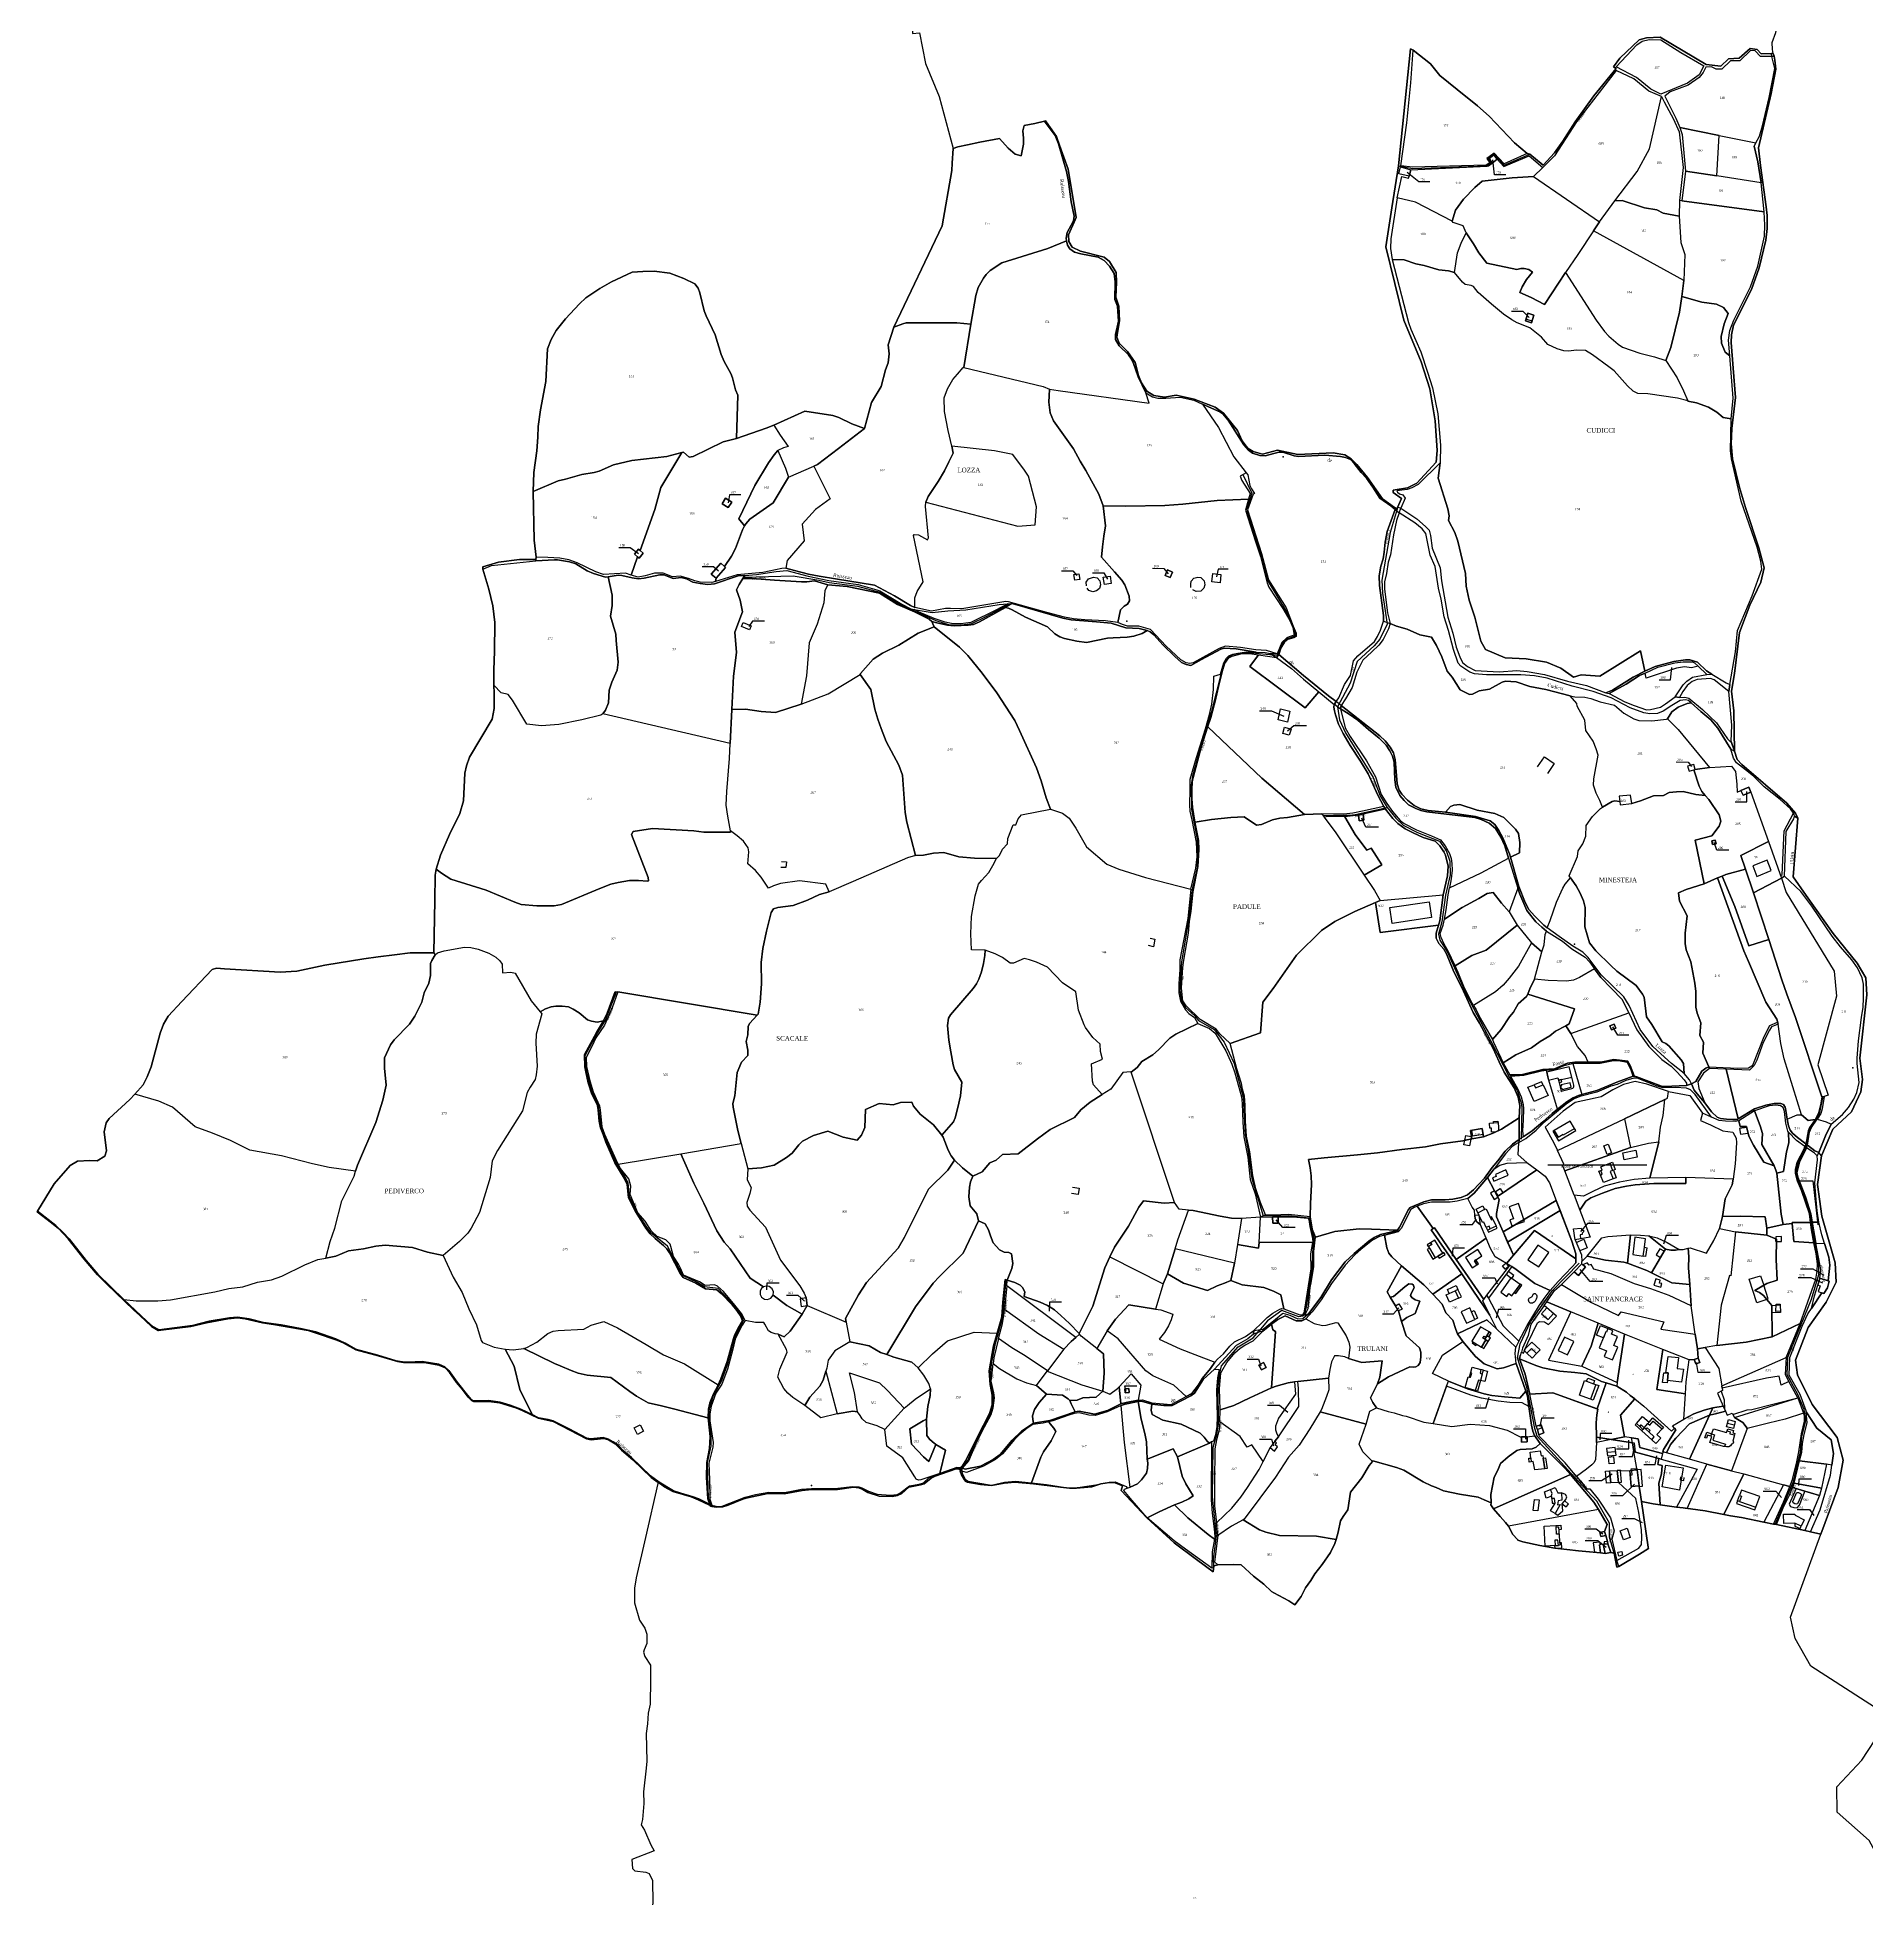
# Model space of a CAD drawing. Extents: x 1205805 to 1207436, y 6154338 to 6158020.
# Drawn here: x 1205805 to 1207398, y 6154627 to 6156248 of the extents above; entities that cross this region are included whole.
import ezdxf

# ---------------------------------------------------------------- set-up
doc = ezdxf.new("R2010")
doc.units = 0
doc.linetypes.add('CONTINU', pattern=[0])
doc.layers.get('0').update_dxf_attribs({"linetype": 'CONTINU'})
for name, color, linetype in [('1FLECHEFL', 7, 'CONTINU'), ('1LIEUDIT', 7, 'CONTINU'), ('1PARCELLE', 7, 'CONTINU'), ('1SECTION', 7, 'CONTINU'), ('1SUBDFISC', 7, 'CONTINU'), ('1SUBDSECT', 7, 'CONTINU'), ('1TRONFLUV', 7, 'CONTINU'), ('1TROUPARCELLE', 7, 'CONTINU'), ('1ZONCOMM', 7, 'CONTINU'), ('3BATIDUR', 7, 'CONTINU'), ('3BATILEGER', 7, 'CONTINU'), ('3CHEMIN', 7, 'CONTINU'), ('3FISCLINE', 7, 'CONTINUOUS'), ('3FLECHEPAR', 7, 'CONTINU'), ('3LIEUDITTEX', 7, 'CONTINU'), ('3PARCELLETEX', 7, 'CONTINU'), ('3PISCINE', 7, 'CONTINUOUS'), ('3PONT', 7, 'CONTINU'), ('3SUBDFISCTEX', 7, 'CONTINU'), ('3TOPOLINE', 7, 'CONTINU'), ('3TRONFLUVTEX', 7, 'CONTINU'), ('3ZONCOMMTEX', 7, 'CONTINU')]:
    doc.layers.add(name, color=color, linetype=linetype)
doc.styles.get("Standard").update_dxf_attribs({"font": 'Times New Roman'})

# ---------------------------------------------------------------- blocks, each defined once
blk = doc.blocks.new('FLECHRU1')
blk.add_point((0, 0))

msp = doc.modelspace()

# ---------------------------------------------------------------- linework, layer by layer
at = {"layer": '1LIEUDIT'}
for points in [[(1206987.16, 6155836.98), (1206980.27, 6155817.95), (1206978.36, 6155808.48), (1206977.54, 6155799.8), (1206976.63, 6155794.21), (1206974.67, 6155787.59), (1206973.29, 6155779.38), (1206973.47, 6155770.78), (1206974.87, 6155760.03), (1206977.06, 6155744.73), (1206976.96, 6155739.91), (1206982.84, 6155737.83), (1206988.4, 6155735.34), (1206997.68, 6155732.81), (1207008.73, 6155727.89), (1207018.85, 6155725.98), (1207023.29, 6155718.49), (1207027.74, 6155708.87), (1207032.42, 6155696.23), (1207036.89, 6155690.98), (1207043.67, 6155680.09), (1207049.03, 6155677.27), (1207051.95, 6155675.92), (1207054.42, 6155676.34), (1207060.29, 6155679.01), (1207069.2, 6155680.71), (1207080.46, 6155686.55), (1207083.22, 6155687.65), (1207092.58, 6155686.98), (1207104.34, 6155682.86), (1207118.28, 6155680.2), (1207139.6, 6155674.82), (1207143.78, 6155673.99), (1207152.23, 6155673.48), (1207157.69, 6155672.32), (1207165.82, 6155669.56), (1207178.09, 6155666.69), (1207186.4, 6155659.77), (1207194.89, 6155654.86), (1207199.46, 6155653.3), (1207210.57, 6155653.12), (1207223.41, 6155654.41), (1207224.35, 6155654.84), (1207228.21, 6155660.93), (1207233.65, 6155664.8), (1207241.33, 6155668.21), (1207244.87, 6155668.63), (1207253.23, 6155661.18), (1207262.06, 6155653.93), (1207268.12, 6155646.7), (1207279.52, 6155628.21), (1207282.72, 6155626.58), (1207282.04, 6155661.76), (1207279.98, 6155678.75), (1207282.82, 6155694.13), (1207287.09, 6155730.06), (1207295.96, 6155753.66), (1207305.64, 6155773.76), (1207308.64, 6155786.17), (1207303.78, 6155803.68), (1207292.19, 6155838.69), (1207287.13, 6155856.09), (1207281.04, 6155881.23), (1207279.76, 6155894.23), (1207280.28, 6155907.65), (1207283.57, 6155934.56), (1207281.49, 6155960.14), (1207279.78, 6155982.5), (1207280.03, 6155989.31), (1207281.92, 6155997.71), (1207297.46, 6156028.81), (1207304.23, 6156047.57), (1207310.03, 6156071.59), (1207311.19, 6156081.88), (1207311.22, 6156093.06), (1207310.39, 6156100.77), (1207305.21, 6156136.57), (1207303.73, 6156151.95), (1207314.66, 6156199.5), (1207318.6, 6156220.46), (1207317.77, 6156228.49), (1207317.11, 6156231.78), (1207316.22, 6156234.28), (1207314.78, 6156234.19), (1207305.94, 6156233.83), (1207302.49, 6156237.79), (1207296.34, 6156238.63), (1207286.67, 6156230.21), (1207277.43, 6156229.44), (1207270.68, 6156223.1), (1207258.13, 6156224.5), (1207218, 6156248.38), (1207206.16, 6156247.85), (1207199.71, 6156246.23), (1207182.84, 6156230.06), (1207177.43, 6156222.73), (1207179.58, 6156221.16), (1207160.21, 6156197.31), (1207143.98, 6156174.57), (1207133.33, 6156157.8), (1207125.91, 6156147.62), (1207116, 6156136.83), (1207104.4, 6156146.45), (1207102.17, 6156147.02), (1207091.21, 6156156.3), (1207069.09, 6156179.59), (1207058.94, 6156188.52), (1207041.16, 6156202.95), (1207026.03, 6156214.95), (1207017.97, 6156225.09), (1207002.81, 6156237.12), (1207000.53, 6156238.19), (1206990.22, 6156136.27), (1206984.22, 6156099.91), (1206979.15, 6156065.75), (1206994.63, 6156001.92), (1207009.91, 6155965.63), (1207017.28, 6155942.24), (1207021.92, 6155914.31), (1207023.84, 6155888.54), (1207022.92, 6155878.23), (1207005.99, 6155860.07), (1206997.9, 6155856), (1206985.55, 6155853.77), (1206985.43, 6155851.99), (1206992.77, 6155846.62), (1206989.34, 6155838.81), (1206988.89, 6155837.3), (1206986.68, 6155838.79), (1206987.16, 6155836.98)], [(1206860.25, 6155711.61), (1206868.17, 6155710.53), (1206883.98, 6155708.06), (1206896.8, 6155698.62), (1206907.36, 6155689.4), (1206920.62, 6155678.22), (1206934.16, 6155667.34), (1206935.89, 6155669.82), (1206938.06, 6155673.02), (1206943.2, 6155684.56), (1206948.3, 6155692.59), (1206951.01, 6155705.14), (1206954.72, 6155709.52), (1206969.22, 6155722.14), (1206971.78, 6155726.38), (1206974.47, 6155732.05), (1206976.96, 6155739.91), (1206977.06, 6155744.73), (1206974.87, 6155760.03), (1206973.47, 6155770.78), (1206973.29, 6155779.38), (1206974.67, 6155787.59), (1206976.63, 6155794.21), (1206977.54, 6155799.8), (1206978.36, 6155808.48), (1206980.27, 6155817.95), (1206987.16, 6155836.98), (1206986.68, 6155838.79), (1206976.27, 6155846.26), (1206963.17, 6155864.9), (1206953.87, 6155876.22), (1206948.98, 6155881.23), (1206943.27, 6155884.56), (1206933.13, 6155886.3), (1206902.38, 6155884.99), (1206884.71, 6155888.62), (1206871.52, 6155885.2), (1206863.58, 6155887.55), (1206859.06, 6155890.24), (1206857.14, 6155892.37), (1206854.06, 6155896.85), (1206849.93, 6155905.73), (1206837.72, 6155921.09), (1206830.51, 6155926.06), (1206812.3, 6155933.14), (1206796.61, 6155936.77), (1206786.22, 6155934.87), (1206777.04, 6155936.29), (1206770.98, 6155940.06), (1206766.31, 6155947.24), (1206763.58, 6155953.77), (1206760.89, 6155965.19), (1206754.22, 6155974.77), (1206746.94, 6155981.87), (1206744.83, 6155987.18), (1206745.26, 6155991.15), (1206747.19, 6156001.33), (1206746.64, 6156014.06), (1206743.88, 6156022.02), (1206744.64, 6156034.72), (1206744.29, 6156043.38), (1206738.31, 6156053.07), (1206733.7, 6156056.84), (1206713.04, 6156062.15), (1206705.93, 6156065.54), (1206702.88, 6156070.36), (1206702.68, 6156076.29), (1206707.7, 6156087.24), (1206709.38, 6156091.4), (1206702.51, 6156133.44), (1206695.03, 6156154.34), (1206692.14, 6156161.84), (1206686.72, 6156169.68), (1206682.67, 6156175.64), (1206681.76, 6156175.16), (1206673.34, 6156173.13), (1206664.16, 6156171.51), (1206663.04, 6156166.95), (1206663.47, 6156160.42), (1206663.46, 6156155.24), (1206661.41, 6156145.09), (1206656.16, 6156146.45), (1206650.28, 6156151.88), (1206642.77, 6156160.3), (1206625.49, 6156156.92), (1206614.83, 6156154.66), (1206606.31, 6156152.91), (1206602.21, 6156151.33), (1206601.35, 6156138.59), (1206601.15, 6156132.25), (1206592.57, 6156084), (1206550.51, 6155995.82), (1206545.78, 6155980.51), (1206546.46, 6155972.6), (1206545.76, 6155964.73), (1206543.28, 6155958.83), (1206539.52, 6155944.32), (1206531.03, 6155930.23), (1206525.08, 6155907.48), (1206514.08, 6155911.71), (1206502.66, 6155917.29), (1206497.51, 6155918.89), (1206473.26, 6155922.73), (1206446.02, 6155910.64), (1206439.51, 6155907.9), (1206413.47, 6155898.98), (1206414.88, 6155936.6), (1206412.69, 6155941.19), (1206409.99, 6155951.67), (1206408.79, 6155955.58), (1206402.76, 6155965.9), (1206400.33, 6155972.11), (1206395.14, 6155989.28), (1206387.24, 6156005.64), (1206385.48, 6156010.16), (1206381.77, 6156025.64), (1206380.34, 6156029.93), (1206377.44, 6156033.51), (1206367.76, 6156038.23), (1206355.67, 6156042.85), (1206342, 6156044.77), (1206331.91, 6156044.42), (1206322.85, 6156043.67), (1206304.73, 6156035.45), (1206294.55, 6156029.48), (1206282.49, 6156021.34), (1206276.93, 6156016.09), (1206264.56, 6156003.18), (1206256.65, 6155992.82), (1206252.29, 6155985.08), (1206249, 6155976.87), (1206247.66, 6155948.45), (1206242.93, 6155923.84), (1206240.83, 6155909.47), (1206240.72, 6155899.97), (1206239.77, 6155888.26), (1206237.23, 6155869.18), (1206236.59, 6155852.69), (1206237.46, 6155810.47), (1206239.04, 6155795.65), (1206238.98, 6155793.45), (1206238.9, 6155792.45), (1206255.13, 6155793.31), (1206257.7, 6155793.2), (1206268.15, 6155791.42), (1206273.64, 6155789.8), (1206283.65, 6155783.62), (1206289.03, 6155781.29), (1206299.65, 6155778.24), (1206301.93, 6155778.44), (1206310.5, 6155779.97), (1206313.86, 6155779.5), (1206322.71, 6155777.53), (1206328.27, 6155776.73), (1206333.28, 6155777.17), (1206346.89, 6155780.1), (1206350.35, 6155780.11), (1206358.36, 6155777.07), (1206365.57, 6155777.71), (1206369.94, 6155776.61), (1206375.5, 6155773.69), (1206381.85, 6155772.52), (1206388.75, 6155771.74), (1206394.51, 6155772.31), (1206414.92, 6155779.26), (1206420.96, 6155779.67), (1206419.18, 6155776.88), (1206427.33, 6155777.03), (1206446.59, 6155775.46), (1206470.21, 6155774), (1206474.8, 6155774.03), (1206481.6, 6155774.86), (1206493.28, 6155771.39), (1206509.91, 6155770.05), (1206538.15, 6155764.13), (1206553.83, 6155754.31), (1206568.5, 6155747.88), (1206581.39, 6155741.65), (1206583.66, 6155739.44), (1206588.18, 6155738.41), (1206597.26, 6155736.21), (1206603.22, 6155735.87), (1206615.41, 6155736.18), (1206619.9, 6155737.01), (1206625.35, 6155739.36), (1206647.77, 6155751.58), (1206650.62, 6155751.05), (1206653.75, 6155749.76), (1206665.31, 6155743.24), (1206684.51, 6155734.74), (1206690.92, 6155728.83), (1206695.25, 6155726.15), (1206699.38, 6155724.59), (1206710.07, 6155722.44), (1206718.4, 6155721.14), (1206736.68, 6155725.13), (1206741.61, 6155725.41), (1206753.94, 6155725.86), (1206759.64, 6155726.61), (1206766.82, 6155729.07), (1206771.18, 6155731.63), (1206773.89, 6155730.5), (1206777.08, 6155727.97), (1206785.26, 6155718.77), (1206795.23, 6155709.09), (1206801.04, 6155703.72), (1206805.2, 6155701.97), (1206809.17, 6155701.28), (1206818.6, 6155706.36), (1206835.34, 6155715.27), (1206838.18, 6155716.21), (1206848.69, 6155715.76), (1206866.29, 6155712.76), (1206860.25, 6155711.61)], [(1206649.46, 6155165.92), (1206653.37, 6155175.96), (1206654.38, 6155180.34), (1206652.98, 6155188.9), (1206650.69, 6155189.88), (1206646.82, 6155190.28), (1206642.63, 6155192.34), (1206637.05, 6155198.42), (1206634.8, 6155204.38), (1206633.11, 6155209.58), (1206630.13, 6155214.78), (1206624.25, 6155217.43), (1206622.95, 6155223.66), (1206617.05, 6155230.68), (1206615.99, 6155238.32), (1206616.41, 6155246.81), (1206617.31, 6155251.44), (1206619.34, 6155256.34), (1206610.3, 6155263.65), (1206603.58, 6155270.3), (1206600.49, 6155274.09), (1206597.81, 6155279.18), (1206593.58, 6155290.52), (1206592.42, 6155292.14), (1206602.44, 6155303.78), (1206604.09, 6155307.34), (1206606.44, 6155316.3), (1206608.62, 6155326.53), (1206609.92, 6155338.25), (1206603.32, 6155349.3), (1206602.36, 6155353.33), (1206600.14, 6155364.68), (1206598.58, 6155374.85), (1206597.48, 6155387.72), (1206598.09, 6155394.08), (1206599.84, 6155397.07), (1206619.63, 6155419.82), (1206622.65, 6155423.96), (1206624.67, 6155428.06), (1206626.83, 6155434.33), (1206628.67, 6155441.65), (1206629.87, 6155448.66), (1206630.27, 6155453.18), (1206618.35, 6155453.58), (1206617.78, 6155467.49), (1206618.21, 6155482.71), (1206621.36, 6155500.64), (1206624.36, 6155510.75), (1206626.89, 6155514), (1206633.27, 6155520.99), (1206636.83, 6155526.89), (1206639.97, 6155533.12), (1206621, 6155533.41), (1206607.32, 6155534.57), (1206594.23, 6155538.28), (1206585.05, 6155537.71), (1206576.35, 6155536.04), (1206569.38, 6155535.8), (1206562.03, 6155564.81), (1206560.53, 6155573.15), (1206558.14, 6155605.58), (1206554.92, 6155614.5), (1206544.02, 6155635.07), (1206539.57, 6155646.25), (1206536.57, 6155654.44), (1206534.05, 6155663.08), (1206530.46, 6155680.18), (1206521.21, 6155693.33), (1206521.63, 6155694.36), (1206532.51, 6155706.61), (1206540.7, 6155711.99), (1206555.07, 6155718.93), (1206571.74, 6155729.35), (1206585.76, 6155734.84), (1206584.5, 6155737.4), (1206583.66, 6155739.44), (1206581.39, 6155741.65), (1206568.5, 6155747.88), (1206553.83, 6155754.31), (1206538.15, 6155764.13), (1206509.91, 6155770.05), (1206493.28, 6155771.39), (1206481.6, 6155774.86), (1206474.8, 6155774.03), (1206470.21, 6155774), (1206446.59, 6155775.46), (1206427.33, 6155777.03), (1206419.18, 6155776.88), (1206420.96, 6155779.67), (1206414.92, 6155779.26), (1206394.51, 6155772.31), (1206388.75, 6155771.74), (1206381.85, 6155772.52), (1206375.5, 6155773.69), (1206369.94, 6155776.61), (1206365.57, 6155777.71), (1206358.36, 6155777.07), (1206350.35, 6155780.11), (1206346.89, 6155780.1), (1206333.28, 6155777.17), (1206328.27, 6155776.73), (1206322.71, 6155777.53), (1206313.86, 6155779.5), (1206310.5, 6155779.97), (1206301.93, 6155778.44), (1206299.65, 6155778.24), (1206289.03, 6155781.29), (1206283.65, 6155783.62), (1206273.64, 6155789.8), (1206268.15, 6155791.42), (1206257.7, 6155793.2), (1206255.13, 6155793.31), (1206238.9, 6155792.45), (1206238.98, 6155793.45), (1206224.68, 6155793.55), (1206206.42, 6155791.08), (1206192.6, 6155787.05), (1206192.66, 6155785.1), (1206197.95, 6155767.69), (1206201.42, 6155753.15), (1206203.22, 6155738.64), (1206202.86, 6155713.36), (1206202.15, 6155697.53), (1206202.3, 6155684.12), (1206202.6, 6155676.99), (1206202.56, 6155663.72), (1206200.97, 6155654.47), (1206180.98, 6155621.41), (1206178.47, 6155613.79), (1206177.08, 6155607.37), (1206175.76, 6155583.37), (1206172.56, 6155572.2), (1206163.68, 6155554.09), (1206155.77, 6155535.98), (1206152.03, 6155523.86), (1206151.22, 6155518.52), (1206150.81, 6155496.46), (1206150.1, 6155450.81), (1206151.07, 6155449.18), (1206153.25, 6155451.06), (1206159.06, 6155452.7), (1206176.67, 6155455.89), (1206182.2, 6155455.6), (1206188.62, 6155454.14), (1206197.81, 6155450.52), (1206204.12, 6155447.2), (1206207.38, 6155444.01), (1206209.45, 6155440.94), (1206209.76, 6155433.5), (1206217.13, 6155434.04), (1206220.74, 6155433.18), (1206234.74, 6155409.03), (1206242.66, 6155399.49), (1206247.17, 6155402.23), (1206252.25, 6155403.94), (1206256.26, 6155404.35), (1206261.75, 6155404.52), (1206267.43, 6155403.96), (1206271.49, 6155401.9), (1206276.62, 6155398.58), (1206283.73, 6155392.69), (1206287.28, 6155391.43), (1206292.17, 6155390.68), (1206297.74, 6155391.63), (1206291.64, 6155381.46), (1206281.15, 6155362.5), (1206281.53, 6155351.53), (1206282.56, 6155345.7), (1206284.55, 6155337.7), (1206287.76, 6155327.88), (1206292.45, 6155317.89), (1206293.26, 6155314.12), (1206294.08, 6155304.36), (1206295.23, 6155298.62), (1206297.4, 6155292.79), (1206299.97, 6155286.09), (1206307.7, 6155268.16), (1206315.83, 6155254.57), (1206318.28, 6155249.03), (1206319.69, 6155237.49), (1206325.73, 6155225.64), (1206329.04, 6155220.21), (1206334.76, 6155211.03), (1206338.41, 6155206.32), (1206342.72, 6155202.16), (1206350.13, 6155196.12), (1206353.04, 6155193.04), (1206355.29, 6155189.51), (1206364.52, 6155171.55), (1206367.13, 6155168.07), (1206378.15, 6155163.21), (1206386.62, 6155158.26), (1206396.44, 6155157.3), (1206400.33, 6155154.28), (1206409.85, 6155144.3), (1206413, 6155140.45), (1206417.22, 6155134.74), (1206418.89, 6155130.33), (1206414.97, 6155124.01), (1206412.17, 6155118.47), (1206410.98, 6155115.02), (1206405.53, 6155094.97), (1206400.05, 6155079.81), (1206397.52, 6155074.64), (1206393.3, 6155066.43), (1206390.23, 6155058.7), (1206389.02, 6155053.48), (1206388.67, 6155045.9), (1206390.26, 6155029.8), (1206389.76, 6155019.13), (1206387.49, 6155007.14), (1206387.06, 6154993.83), (1206388.27, 6154975.65), (1206390.03, 6154970.63), (1206390.39, 6154969.45), (1206391.38, 6154969.02), (1206392.26, 6154968.63), (1206396.34, 6154968.17), (1206401.67, 6154968.39), (1206406.47, 6154969.97), (1206419.13, 6154975.2), (1206423.09, 6154976.36), (1206440.99, 6154979.94), (1206455.25, 6154979.75), (1206470.9, 6154982.67), (1206478.99, 6154983.43), (1206501.57, 6154983.62), (1206515.62, 6154985.55), (1206520.21, 6154985), (1206523.74, 6154983.41), (1206527.91, 6154980.77), (1206537.91, 6154977.81), (1206549.21, 6154977.42), (1206553.82, 6154978.28), (1206557.62, 6154980.14), (1206563.63, 6154985.57), (1206567.97, 6154986.51), (1206573.85, 6154987.65), (1206577.18, 6154988.43), (1206583.2, 6154993.41), (1206586.55, 6154995.1), (1206604.85, 6155001.51), (1206607.1, 6155001.12), (1206608.37, 6155002.3), (1206610.72, 6155004.8), (1206613.39, 6155008.88), (1206625.38, 6155033.57), (1206631.91, 6155045.56), (1206634.32, 6155050.54), (1206636.17, 6155057.14), (1206636.36, 6155065.81), (1206634.38, 6155075.05), (1206633.65, 6155086.8), (1206637.38, 6155108.69), (1206640.52, 6155119.75), (1206644.57, 6155133.84), (1206645.6, 6155146.62), (1206647.51, 6155166.48), (1206649.46, 6155165.92)], [(1206860.25, 6155711.61), (1206868.17, 6155710.53), (1206883.98, 6155708.06), (1206896.8, 6155698.62), (1206907.36, 6155689.4), (1206920.62, 6155678.22), (1206934.16, 6155667.34), (1206933.86, 6155665.03), (1206934.26, 6155661.58), (1206935.27, 6155658.28), (1206937.77, 6155650.23), (1206941.87, 6155641.94), (1206947.89, 6155631.52), (1206956.93, 6155617.86), (1206963.66, 6155606.89), (1206971.98, 6155588.18), (1206977.4, 6155578.31), (1206978.82, 6155575.96), (1206985.3, 6155567.92), (1206989.66, 6155563.58), (1206996, 6155559.02), (1207002.96, 6155555.35), (1207011.65, 6155551.49), (1207022.05, 6155548.18), (1207026.2, 6155544.06), (1207029.62, 6155539.01), (1207031.1, 6155535.88), (1207033.21, 6155526.29), (1207032.85, 6155518.12), (1207029.1, 6155501.52), (1207026.21, 6155478.72), (1207022.94, 6155468.05), (1207022.95, 6155463.58), (1207025.3, 6155459.19), (1207029.52, 6155454.21), (1207032.03, 6155450.11), (1207037.7, 6155435.76), (1207046.58, 6155417.44), (1207055.13, 6155399.06), (1207060.52, 6155389.6), (1207072.41, 6155367.74), (1207077.62, 6155356.02), (1207082.06, 6155347.03), (1207090.96, 6155333.34), (1207094.4, 6155325.11), (1207095.77, 6155318.11), (1207095.07, 6155307.11), (1207079.87, 6155297.49), (1207073.25, 6155294.14), (1207064.17, 6155290.75), (1207053.91, 6155288.8), (1207046.06, 6155287.3), (1207026.78, 6155284.52), (1207013.65, 6155282.11), (1206993.05, 6155279.7), (1206971.87, 6155276.79), (1206954.35, 6155275.12), (1206925.3, 6155272.5), (1206911.78, 6155270.9), (1206913.06, 6155263.62), (1206914.06, 6155256.62), (1206914.35, 6155249.09), (1206913.32, 6155232.7), (1206913.12, 6155220.93), (1206894.24, 6155223.06), (1206880.87, 6155222.58), (1206874.37, 6155222.8), (1206870.04, 6155220.8), (1206853.51, 6155219.5), (1206844.61, 6155219.87), (1206834.82, 6155221.55), (1206811.32, 6155226.54), (1206807.13, 6155226.95), (1206799.09, 6155227.54), (1206795.11, 6155233.37), (1206786.1, 6155232.76), (1206767.9, 6155234.83), (1206764.04, 6155229.35), (1206754.86, 6155212.86), (1206742.86, 6155194.72), (1206738.77, 6155186.3), (1206734.25, 6155176.45), (1206723.9, 6155143.32), (1206712.05, 6155119.32), (1206703.5, 6155128.16), (1206696.09, 6155134.99), (1206690.51, 6155140.06), (1206684.46, 6155143.71), (1206677.95, 6155146.72), (1206664.03, 6155151.73), (1206664.79, 6155155.81), (1206662.79, 6155159.45), (1206660.71, 6155161.41), (1206655.94, 6155163.68), (1206649.46, 6155165.92), (1206653.37, 6155175.96), (1206654.38, 6155180.34), (1206652.98, 6155188.9), (1206650.69, 6155189.88), (1206646.82, 6155190.28), (1206642.63, 6155192.34), (1206637.05, 6155198.42), (1206634.8, 6155204.38), (1206633.11, 6155209.58), (1206630.13, 6155214.78), (1206624.25, 6155217.43), (1206622.95, 6155223.66), (1206617.05, 6155230.68), (1206615.99, 6155238.32), (1206616.41, 6155246.81), (1206617.31, 6155251.44), (1206619.34, 6155256.34), (1206610.3, 6155263.65), (1206603.58, 6155270.3), (1206600.49, 6155274.09), (1206597.81, 6155279.18), (1206593.58, 6155290.52), (1206592.42, 6155292.14), (1206602.44, 6155303.78), (1206604.09, 6155307.34), (1206606.44, 6155316.3), (1206608.62, 6155326.53), (1206609.92, 6155338.25), (1206603.32, 6155349.3), (1206602.36, 6155353.33), (1206600.14, 6155364.68), (1206598.58, 6155374.85), (1206597.48, 6155387.72), (1206598.09, 6155394.08), (1206599.84, 6155397.07), (1206619.63, 6155419.82), (1206622.65, 6155423.96), (1206624.67, 6155428.06), (1206626.83, 6155434.33), (1206628.67, 6155441.65), (1206629.87, 6155448.66), (1206630.27, 6155453.18), (1206618.35, 6155453.58), (1206617.78, 6155467.49), (1206618.21, 6155482.71), (1206621.36, 6155500.64), (1206624.36, 6155510.75), (1206626.89, 6155514), (1206633.27, 6155520.99), (1206636.83, 6155526.89), (1206639.97, 6155533.12), (1206621, 6155533.41), (1206607.32, 6155534.57), (1206594.23, 6155538.28), (1206585.05, 6155537.71), (1206576.35, 6155536.04), (1206569.38, 6155535.8), (1206562.03, 6155564.81), (1206560.53, 6155573.15), (1206558.14, 6155605.58), (1206554.92, 6155614.5), (1206544.02, 6155635.07), (1206539.57, 6155646.25), (1206536.57, 6155654.44), (1206534.05, 6155663.08), (1206530.46, 6155680.18), (1206521.21, 6155693.33), (1206521.63, 6155694.36), (1206532.51, 6155706.61), (1206540.7, 6155711.99), (1206555.07, 6155718.93), (1206571.74, 6155729.35), (1206585.76, 6155734.84), (1206584.5, 6155737.4), (1206583.66, 6155739.44), (1206588.18, 6155738.41), (1206597.26, 6155736.21), (1206603.22, 6155735.87), (1206615.41, 6155736.18), (1206619.9, 6155737.01), (1206625.35, 6155739.36), (1206647.77, 6155751.58), (1206650.62, 6155751.05), (1206653.75, 6155749.76), (1206665.31, 6155743.24), (1206684.51, 6155734.74), (1206690.92, 6155728.83), (1206695.25, 6155726.15), (1206699.38, 6155724.59), (1206710.07, 6155722.44), (1206718.4, 6155721.14), (1206736.68, 6155725.13), (1206741.61, 6155725.41), (1206753.94, 6155725.86), (1206759.64, 6155726.61), (1206766.82, 6155729.07), (1206771.18, 6155731.63), (1206773.89, 6155730.5), (1206777.08, 6155727.97), (1206785.26, 6155718.77), (1206795.23, 6155709.09), (1206801.04, 6155703.72), (1206805.2, 6155701.97), (1206809.17, 6155701.28), (1206818.6, 6155706.36), (1206835.34, 6155715.27), (1206838.18, 6155716.21), (1206848.69, 6155715.76), (1206866.29, 6155712.76), (1206860.25, 6155711.61)], [(1206978.82, 6155575.96), (1206977.4, 6155578.31), (1206971.98, 6155588.18), (1206963.66, 6155606.89), (1206956.93, 6155617.86), (1206947.89, 6155631.52), (1206941.87, 6155641.94), (1206937.77, 6155650.23), (1206935.27, 6155658.28), (1206934.26, 6155661.58), (1206933.86, 6155665.03), (1206934.16, 6155667.34), (1206935.89, 6155669.82), (1206938.06, 6155673.02), (1206943.2, 6155684.56), (1206948.3, 6155692.59), (1206951.01, 6155705.14), (1206954.72, 6155709.52), (1206969.22, 6155722.14), (1206971.78, 6155726.38), (1206974.47, 6155732.05), (1206976.96, 6155739.91), (1206982.84, 6155737.83), (1206988.4, 6155735.34), (1206997.68, 6155732.81), (1207008.73, 6155727.89), (1207018.85, 6155725.98), (1207023.29, 6155718.49), (1207027.74, 6155708.87), (1207032.42, 6155696.23), (1207036.89, 6155690.98), (1207043.67, 6155680.09), (1207049.03, 6155677.27), (1207051.95, 6155675.92), (1207054.42, 6155676.34), (1207060.29, 6155679.01), (1207069.2, 6155680.71), (1207080.46, 6155686.55), (1207083.22, 6155687.65), (1207092.58, 6155686.98), (1207104.34, 6155682.86), (1207118.28, 6155680.2), (1207139.6, 6155674.82), (1207143.78, 6155673.99), (1207152.23, 6155673.48), (1207157.69, 6155672.32), (1207165.82, 6155669.56), (1207178.09, 6155666.69), (1207186.4, 6155659.77), (1207194.89, 6155654.86), (1207199.46, 6155653.3), (1207210.57, 6155653.12), (1207223.41, 6155654.41), (1207224.35, 6155654.84), (1207228.21, 6155660.93), (1207233.65, 6155664.8), (1207241.33, 6155668.21), (1207244.87, 6155668.63), (1207253.23, 6155661.18), (1207262.06, 6155653.93), (1207268.12, 6155646.7), (1207279.52, 6155628.21), (1207282.72, 6155626.58), (1207284.96, 6155619.45), (1207289.06, 6155615), (1207328.3, 6155581.22), (1207335.85, 6155572.51), (1207337.96, 6155568.31), (1207333.83, 6155517.1), (1207345.04, 6155500.97), (1207368.49, 6155467.7), (1207389.63, 6155442), (1207396.95, 6155429.27), (1207397.87, 6155414.22), (1207391.97, 6155359.16), (1207394.04, 6155340.75), (1207392.69, 6155329.82), (1207384.72, 6155312.48), (1207368.45, 6155297.41), (1207358.41, 6155274.02), (1207356.06, 6155277.13), (1207352.53, 6155278.58), (1207346.3, 6155283.33), (1207344.73, 6155284.56), (1207337.5, 6155290.01), (1207333.12, 6155294.01), (1207331.13, 6155296.49), (1207329.73, 6155300.38), (1207328.61, 6155305.99), (1207327.36, 6155313.56), (1207326.67, 6155316.49), (1207325.37, 6155318.77), (1207322.94, 6155319.71), (1207317.35, 6155319.73), (1207309.96, 6155318.29), (1207300.14, 6155315.14), (1207286.03, 6155306.37), (1207284.92, 6155305.9), (1207281.13, 6155305.68), (1207275.83, 6155305.94), (1207270.59, 6155306.77), (1207267.58, 6155307.71), (1207262.56, 6155312.53), (1207256.83, 6155320.36), (1207251.51, 6155326.38), (1207247.69, 6155331.39), (1207245.3, 6155336.98), (1207240.97, 6155335.33), (1207221.7, 6155334.5), (1207219.11, 6155334.75), (1207197.5, 6155343.06), (1207195.67, 6155343.56), (1207194.42, 6155343.44), (1207180.15, 6155338.33), (1207162.93, 6155331.04), (1207149.85, 6155327.64), (1207146.73, 6155326.54), (1207142.25, 6155324.55), (1207136.73, 6155321.15), (1207128.56, 6155314.82), (1207123.79, 6155310.98), (1207115.64, 6155303.69), (1207106.59, 6155295.89), (1207098.63, 6155290.7), (1207095.13, 6155288.42), (1207095.07, 6155307.11), (1207095.77, 6155318.11), (1207094.4, 6155325.11), (1207090.96, 6155333.34), (1207082.06, 6155347.03), (1207077.62, 6155356.02), (1207072.41, 6155367.74), (1207060.52, 6155389.6), (1207055.13, 6155399.06), (1207046.58, 6155417.44), (1207037.7, 6155435.76), (1207032.03, 6155450.11), (1207029.52, 6155454.21), (1207025.3, 6155459.19), (1207022.95, 6155463.58), (1207022.94, 6155468.05), (1207026.21, 6155478.72), (1207029.1, 6155501.52), (1207032.85, 6155518.12), (1207033.21, 6155526.29), (1207031.1, 6155535.88), (1207029.62, 6155539.01), (1207026.2, 6155544.06), (1207022.05, 6155548.18), (1207011.65, 6155551.49), (1207002.96, 6155555.35), (1206996, 6155559.02), (1206989.66, 6155563.58), (1206985.3, 6155567.92), (1206978.82, 6155575.96)], [(1206297.74, 6155391.63), (1206291.64, 6155381.46), (1206281.15, 6155362.5), (1206281.53, 6155351.53), (1206282.56, 6155345.7), (1206284.55, 6155337.7), (1206287.76, 6155327.88), (1206292.45, 6155317.89), (1206293.26, 6155314.12), (1206294.08, 6155304.36), (1206295.23, 6155298.62), (1206297.4, 6155292.79), (1206299.97, 6155286.09), (1206307.7, 6155268.16), (1206315.83, 6155254.57), (1206318.28, 6155249.03), (1206319.69, 6155237.49), (1206325.73, 6155225.64), (1206329.04, 6155220.21), (1206334.76, 6155211.03), (1206338.41, 6155206.32), (1206342.72, 6155202.16), (1206350.13, 6155196.12), (1206353.04, 6155193.04), (1206355.29, 6155189.51), (1206364.52, 6155171.55), (1206367.13, 6155168.07), (1206378.15, 6155163.21), (1206386.62, 6155158.26), (1206396.44, 6155157.3), (1206400.33, 6155154.28), (1206409.85, 6155144.3), (1206413, 6155140.45), (1206417.22, 6155134.74), (1206418.89, 6155130.33), (1206414.97, 6155124.01), (1206412.17, 6155118.47), (1206410.98, 6155115.02), (1206405.53, 6155094.97), (1206400.05, 6155079.81), (1206397.52, 6155074.64), (1206393.3, 6155066.43), (1206390.23, 6155058.7), (1206389.02, 6155053.48), (1206388.67, 6155045.9), (1206390.26, 6155029.8), (1206389.76, 6155019.13), (1206387.49, 6155007.14), (1206387.06, 6154993.83), (1206388.27, 6154975.65), (1206390.03, 6154970.63), (1206390.39, 6154969.45), (1206380.57, 6154974.23), (1206374.53, 6154976.79), (1206358.57, 6154981.55), (1206350.96, 6154985.65), (1206345.29, 6154989.71), (1206339.41, 6154993.88), (1206323.45, 6155009.5), (1206313.4, 6155017.85), (1206308.01, 6155023.4), (1206302.06, 6155026.78), (1206298, 6155028.07), (1206287.15, 6155026.7), (1206282.97, 6155027.7), (1206253.89, 6155042.76), (1206247.72, 6155044.24), (1206240.86, 6155045.66), (1206226.84, 6155052.45), (1206221.35, 6155054.63), (1206207.27, 6155059.13), (1206198.01, 6155060.14), (1206184.61, 6155060.2), (1206182.8, 6155060.96), (1206179.96, 6155064.01), (1206175.01, 6155070.56), (1206169.74, 6155076.7), (1206163.67, 6155085.55), (1206159.83, 6155089.52), (1206154.53, 6155091.95), (1206143.43, 6155093.81), (1206137.25, 6155094.27), (1206123.74, 6155094.04), (1206118.52, 6155094.87), (1206106.37, 6155098.38), (1206098.4, 6155100.86), (1206082.13, 6155105.29), (1206070.95, 6155111.23), (1206065.65, 6155113.58), (1206046.75, 6155120.11), (1206040.6, 6155121.87), (1206010.56, 6155127.25), (1206000.78, 6155128.55), (1205985.68, 6155132.07), (1205979.11, 6155133.1), (1205970.6, 6155132.3), (1205951.97, 6155128.81), (1205938.49, 6155125.55), (1205926.67, 6155123.96), (1205910.03, 6155122.12), (1205904.26, 6155125.37), (1205894.09, 6155135.08), (1205888.88, 6155139.78), (1205865.3, 6155162.48), (1205857.27, 6155170.38), (1205845.59, 6155184.21), (1205831.66, 6155201.95), (1205823.07, 6155210.78), (1205816.03, 6155216.74), (1205804.68, 6155225.38), (1205804.96, 6155225.82), (1205819.55, 6155249.81), (1205833.28, 6155265.61), (1205839.88, 6155269.56), (1205850.48, 6155269.98), (1205856.96, 6155269.87), (1205863.49, 6155273.91), (1205865.05, 6155278.62), (1205862.84, 6155295.02), (1205864.59, 6155302.79), (1205867.22, 6155306.71), (1205885.26, 6155323.17), (1205889.81, 6155327.81), (1205896.85, 6155335.98), (1205900.52, 6155342.87), (1205903.86, 6155351.72), (1205911.59, 6155380.98), (1205914.54, 6155388.95), (1205918.6, 6155395.72), (1205930.47, 6155408.56), (1205956.95, 6155436.44), (1205960.8, 6155437.6), (1205967.88, 6155437.07), (1206016.13, 6155434.17), (1206030.77, 6155434.85), (1206055.13, 6155440.14), (1206089.13, 6155445.75), (1206101.65, 6155447.49), (1206115.8, 6155449.3), (1206129.46, 6155450.82), (1206150.1, 6155450.81), (1206151.07, 6155449.18), (1206153.25, 6155451.06), (1206159.06, 6155452.7), (1206176.67, 6155455.89), (1206182.2, 6155455.6), (1206188.62, 6155454.14), (1206197.81, 6155450.52), (1206204.12, 6155447.2), (1206207.38, 6155444.01), (1206209.45, 6155440.94), (1206209.76, 6155433.5), (1206217.13, 6155434.04), (1206220.74, 6155433.18), (1206234.74, 6155409.03), (1206242.66, 6155399.49), (1206247.17, 6155402.23), (1206252.25, 6155403.94), (1206256.26, 6155404.35), (1206261.75, 6155404.52), (1206267.43, 6155403.96), (1206271.49, 6155401.9), (1206276.62, 6155398.58), (1206283.73, 6155392.69), (1206287.28, 6155391.43), (1206292.17, 6155390.68), (1206297.74, 6155391.63)], [(1207098.63, 6155290.7), (1207095.13, 6155288.42), (1207095.07, 6155307.11), (1207079.87, 6155297.49), (1207073.25, 6155294.14), (1207064.17, 6155290.75), (1207053.91, 6155288.8), (1207046.06, 6155287.3), (1207026.78, 6155284.52), (1207013.65, 6155282.11), (1206993.05, 6155279.7), (1206971.87, 6155276.79), (1206954.35, 6155275.12), (1206925.3, 6155272.5), (1206911.78, 6155270.9), (1206913.06, 6155263.62), (1206914.06, 6155256.62), (1206914.35, 6155249.09), (1206913.32, 6155232.7), (1206913.12, 6155220.93), (1206914.9, 6155210.18), (1206917.76, 6155203.32), (1206934.69, 6155208.32), (1206955.92, 6155210.57), (1206966.53, 6155210.23), (1206989.14, 6155209.29), (1206990.09, 6155208.17), (1206977.9, 6155205.11), (1206980.06, 6155193.9), (1206981.74, 6155189.45), (1206984.27, 6155186.3), (1206992.74, 6155178.41), (1207012.1, 6155161.81), (1207020.07, 6155153.6), (1207028.06, 6155145.05), (1207031.26, 6155137.36), (1207037.54, 6155131.13), (1207039.88, 6155122.77), (1207041.35, 6155119.16), (1207046.06, 6155112.33), (1207057.23, 6155099.43), (1207064.76, 6155092.98), (1207076.01, 6155088.63), (1207081.5, 6155089.54), (1207092.42, 6155093.13), (1207101.06, 6155069.2), (1207102.45, 6155064.68), (1207103.69, 6155055.92), (1207105.94, 6155039.52), (1207107.01, 6155034.42), (1207108.53, 6155030.41), (1207113.43, 6155023.5), (1207135.33, 6155001.94), (1207139.8, 6154996.48), (1207160.25, 6154972.38), (1207164.15, 6154966.1), (1207171.75, 6154953.17), (1207169.52, 6154946.99), (1207170.61, 6154943.42), (1207172.1, 6154938.37), (1207172.52, 6154936.33), (1207174.86, 6154928.62), (1207177.8, 6154928.06), (1207180.1, 6154915.94), (1207181.93, 6154916.32), (1207200.05, 6154927.32), (1207207.8, 6154932.09), (1207207.65, 6154933.43), (1207201.81, 6154973.13), (1207211.76, 6154970.92), (1207232.1, 6154968.19), (1207237.96, 6154967.42), (1207257.13, 6154965.04), (1207273.52, 6154961.72), (1207279.28, 6154960.57), (1207288.78, 6154959.18), (1207308.33, 6154955.1), (1207316.72, 6154953.38), (1207317.99, 6154953.21), (1207319.25, 6154953.03), (1207344.07, 6154947.73), (1207348.93, 6154946.67), (1207357.96, 6154944.63), (1207373.01, 6154985.32), (1207377.4, 6155008.99), (1207372.22, 6155028.78), (1207350.23, 6155057.6), (1207337.48, 6155083.46), (1207335.83, 6155096.24), (1207346.78, 6155124.71), (1207362.65, 6155146.82), (1207366.82, 6155155.25), (1207371.13, 6155163.97), (1207370.25, 6155180.92), (1207358.66, 6155221.55), (1207355.09, 6155249.24), (1207358.41, 6155274.02), (1207356.06, 6155277.13), (1207352.53, 6155278.58), (1207346.3, 6155283.33), (1207344.73, 6155284.56), (1207337.5, 6155290.01), (1207333.12, 6155294.01), (1207331.13, 6155296.49), (1207329.73, 6155300.38), (1207328.61, 6155305.99), (1207327.36, 6155313.56), (1207326.67, 6155316.49), (1207325.37, 6155318.77), (1207322.94, 6155319.71), (1207317.35, 6155319.73), (1207309.96, 6155318.29), (1207300.14, 6155315.14), (1207286.03, 6155306.37), (1207284.92, 6155305.9), (1207281.13, 6155305.68), (1207275.83, 6155305.94), (1207270.59, 6155306.77), (1207267.58, 6155307.71), (1207262.56, 6155312.53), (1207256.83, 6155320.36), (1207251.51, 6155326.38), (1207247.69, 6155331.39), (1207245.3, 6155336.98), (1207240.97, 6155335.33), (1207221.7, 6155334.5), (1207219.11, 6155334.75), (1207197.5, 6155343.06), (1207195.67, 6155343.56), (1207194.42, 6155343.44), (1207180.15, 6155338.33), (1207162.93, 6155331.04), (1207149.85, 6155327.64), (1207146.73, 6155326.54), (1207142.25, 6155324.55), (1207136.73, 6155321.15), (1207128.56, 6155314.82), (1207123.79, 6155310.98), (1207115.64, 6155303.69), (1207106.59, 6155295.89), (1207098.63, 6155290.7)], [(1207092.42, 6155093.13), (1207081.5, 6155089.54), (1207076.01, 6155088.63), (1207064.76, 6155092.98), (1207057.23, 6155099.43), (1207046.06, 6155112.33), (1207041.35, 6155119.16), (1207039.88, 6155122.77), (1207037.54, 6155131.13), (1207031.26, 6155137.36), (1207028.06, 6155145.05), (1207020.07, 6155153.6), (1207012.1, 6155161.81), (1206992.74, 6155178.41), (1206984.27, 6155186.3), (1206981.74, 6155189.45), (1206980.06, 6155193.9), (1206977.9, 6155205.11), (1206990.09, 6155208.17), (1206989.14, 6155209.29), (1206966.53, 6155210.23), (1206955.92, 6155210.57), (1206934.69, 6155208.32), (1206917.76, 6155203.32), (1206914.9, 6155210.18), (1206913.12, 6155220.93), (1206894.24, 6155223.06), (1206880.87, 6155222.58), (1206874.37, 6155222.8), (1206870.04, 6155220.8), (1206853.51, 6155219.5), (1206844.61, 6155219.87), (1206834.82, 6155221.55), (1206811.32, 6155226.54), (1206807.13, 6155226.95), (1206799.09, 6155227.54), (1206795.11, 6155233.37), (1206786.1, 6155232.76), (1206767.9, 6155234.83), (1206764.04, 6155229.35), (1206754.86, 6155212.86), (1206742.86, 6155194.72), (1206738.77, 6155186.3), (1206734.25, 6155176.45), (1206723.9, 6155143.32), (1206712.05, 6155119.32), (1206703.5, 6155128.16), (1206696.09, 6155134.99), (1206690.51, 6155140.06), (1206684.46, 6155143.71), (1206677.95, 6155146.72), (1206664.03, 6155151.73), (1206664.79, 6155155.81), (1206662.79, 6155159.45), (1206660.71, 6155161.41), (1206655.94, 6155163.68), (1206649.46, 6155165.92), (1206647.51, 6155166.48), (1206645.6, 6155146.62), (1206644.57, 6155133.84), (1206640.52, 6155119.75), (1206637.38, 6155108.69), (1206633.65, 6155086.8), (1206634.38, 6155075.05), (1206636.36, 6155065.81), (1206636.17, 6155057.14), (1206634.32, 6155050.54), (1206631.91, 6155045.56), (1206625.38, 6155033.57), (1206613.39, 6155008.88), (1206610.72, 6155004.8), (1206608.37, 6155002.3), (1206607.1, 6155001.12), (1206608.57, 6155000.87), (1206608.27, 6154999.62), (1206609.47, 6154996.25), (1206612.09, 6154991.93), (1206613.32, 6154990.61), (1206614.35, 6154989.98), (1206625.96, 6154987.84), (1206635.71, 6154987.06), (1206646.69, 6154989.01), (1206656.05, 6154989.87), (1206672.23, 6154988.47), (1206695.77, 6154985.44), (1206703.62, 6154984.62), (1206709.77, 6154984.59), (1206722.97, 6154985.75), (1206730.74, 6154988.39), (1206738.48, 6154989.71), (1206743.32, 6154989.32), (1206749.67, 6154986.64), (1206748.47, 6154982.64), (1206770.87, 6154958.99), (1206794.82, 6154937.1), (1206814.29, 6154922.68), (1206828.83, 6154911.89), (1206829.33, 6154917.16), (1206832.9, 6154917.86), (1206846.42, 6154918.17), (1206853.06, 6154917.78), (1206863.79, 6154908.18), (1206872.88, 6154900.94), (1206879.56, 6154894.64), (1206881.41, 6154893.52), (1206894.61, 6154886.67), (1206899.73, 6154883.09), (1206905.24, 6154890.4), (1206909.03, 6154898.02), (1206913.7, 6154904.26), (1206917.29, 6154909.95), (1206923.64, 6154918.27), (1206930.83, 6154928.76), (1206934.55, 6154936.54), (1206935.85, 6154940.11), (1206937.64, 6154946.33), (1206939.46, 6154956.34), (1206941.89, 6154960.14), (1206945.97, 6154965.88), (1206948.2, 6154981.22), (1206958.05, 6154993.73), (1206964.58, 6155004.5), (1206967.33, 6155008.02), (1206967.71, 6155008.57), (1206988.22, 6155002.69), (1206994.84, 6155000.36), (1207011.54, 6154990.28), (1207018.85, 6154986.59), (1207022.97, 6154985.36), (1207029.38, 6154982.32), (1207043.3, 6154979.51), (1207059.5, 6154976.8), (1207064.78, 6154974.6), (1207070.92, 6154971.79), (1207070.41, 6154970.21), (1207072.79, 6154966.81), (1207078.6, 6154959.88), (1207083.31, 6154954.87), (1207085.76, 6154951.5), (1207089.53, 6154944.21), (1207093.64, 6154940), (1207093.98, 6154939.4), (1207098.24, 6154937.94), (1207113.16, 6154934.67), (1207126.12, 6154932.46), (1207136.81, 6154931.16), (1207146.89, 6154930.01), (1207165.97, 6154928.48), (1207169.97, 6154927.85), (1207174.86, 6154928.62), (1207172.52, 6154936.33), (1207172.1, 6154938.37), (1207170.61, 6154943.42), (1207169.52, 6154946.99), (1207171.75, 6154953.17), (1207164.15, 6154966.1), (1207160.25, 6154972.38), (1207139.8, 6154996.48), (1207135.33, 6155001.94), (1207113.43, 6155023.5), (1207108.53, 6155030.41), (1207107.01, 6155034.42), (1207105.94, 6155039.52), (1207103.69, 6155055.92), (1207102.45, 6155064.68), (1207101.06, 6155069.2), (1207092.42, 6155093.13)]]:
    msp.add_lwpolyline(points, close=True, dxfattribs=at)
at = {"layer": '1PARCELLE'}
for points in [[(1207002.81, 6156237.12), (1207017.97, 6156225.09), (1207026.03, 6156214.95), (1207041.16, 6156202.95), (1207058.94, 6156188.52), (1207069.09, 6156179.59), (1207091.21, 6156156.3), (1207102.17, 6156147.02), (1207082.21, 6156138.02), (1207073.51, 6156147.35), (1207067.15, 6156142.64), (1207069.75, 6156139.02), (1207066.41, 6156136.94), (1207002.22, 6156135.1), (1206992.07, 6156136.3), (1206997.23, 6156173.75), (1207000.73, 6156208.7), (1207002.81, 6156237.12)], [(1207202.35, 6156245.01), (1207208.35, 6156246.52), (1207218.43, 6156246.19), (1207235.96, 6156235.16), (1207255.99, 6156223.59), (1207251.78, 6156215.62), (1207241.74, 6156208.51), (1207218.55, 6156198.93), (1207209.75, 6156203.07), (1207197.29, 6156213.2), (1207179.63, 6156222.58), (1207197.59, 6156241.72), (1207202.35, 6156245.01)], [(1207269.47, 6156162.8), (1207301.26, 6156156.33), (1207304.42, 6156162.21), (1207307.02, 6156171.28), (1207312.96, 6156195.97), (1207317.76, 6156221.1), (1207315.29, 6156231.7), (1207305.36, 6156231.46), (1207300.73, 6156236.67), (1207296.53, 6156236.7), (1207287.42, 6156227.85), (1207279.22, 6156227.96), (1207271.63, 6156220.67), (1207266.74, 6156220.68), (1207262.7, 6156222.54), (1207257.64, 6156222.18), (1207255.55, 6156217.6), (1207251.79, 6156213.45), (1207242.23, 6156206.61), (1207226.67, 6156200.7), (1207221.89, 6156197.17), (1207231.52, 6156178), (1207235.11, 6156169.8), (1207269.47, 6156162.8)], [(1207115.87, 6156134.99), (1207107.65, 6156126.94), (1207165.08, 6156087.52), (1207178.4, 6156105.94), (1207197.81, 6156131.35), (1207208.59, 6156151.04), (1207219.01, 6156196.67), (1207208.18, 6156201.5), (1207194.95, 6156212.21), (1207179.65, 6156219.37), (1207145.09, 6156174.83), (1207125.82, 6156144.95), (1207115.87, 6156134.99)], [(1207178.4, 6156105.94), (1207197.81, 6156131.35), (1207208.59, 6156151.04), (1207219.01, 6156196.67), (1207221.53, 6156192.16), (1207229.43, 6156177.07), (1207234.49, 6156165.89), (1207238.07, 6156134.9), (1207234.87, 6156106.18), (1207234.62, 6156092.47), (1207220.67, 6156095.2), (1207215.19, 6156097.95), (1207204.41, 6156099.67), (1207184.79, 6156106.14), (1207178.4, 6156105.94)], [(1206617.81, 6155998.46), (1206622.17, 6156023.49), (1206624.14, 6156030.31), (1206628.72, 6156038.68), (1206631.03, 6156041.59), (1206634.39, 6156045.07), (1206644.67, 6156051.79), (1206684.81, 6156064.3), (1206700.84, 6156071.11), (1206700.75, 6156073.36), (1206701.69, 6156078.35), (1206704.99, 6156084.76), (1206707.21, 6156088.42), (1206707.59, 6156092.63), (1206704.98, 6156105.14), (1206702.85, 6156122.68), (1206701.07, 6156131.44), (1206693.94, 6156155.46), (1206690.99, 6156162.73), (1206681.76, 6156175.16), (1206673.34, 6156173.13), (1206664.16, 6156171.51), (1206663.04, 6156166.95), (1206663.47, 6156160.42), (1206663.46, 6156155.24), (1206661.41, 6156145.09), (1206656.16, 6156146.45), (1206650.28, 6156151.88), (1206642.77, 6156160.3), (1206625.49, 6156156.92), (1206614.83, 6156154.66), (1206606.31, 6156152.91), (1206602.21, 6156151.33), (1206601.35, 6156138.59), (1206601.15, 6156132.25), (1206592.57, 6156084), (1206550.51, 6155995.82), (1206558.35, 6155998.89), (1206561.33, 6155999.63), (1206605.55, 6155999.77), (1206617.81, 6155998.46)], [(1207267.32, 6156127.55), (1207269.47, 6156162.8), (1207235.11, 6156169.8), (1207237.06, 6156163.57), (1207240.03, 6156131.83), (1207267.32, 6156127.55)], [(1207305.95, 6156121.61), (1207267.32, 6156127.55), (1207269.47, 6156162.8), (1207301.26, 6156156.33), (1207299.9, 6156153.48), (1207303.1, 6156139.91), (1207305.95, 6156121.61)], [(1207115.87, 6156134.99), (1207107.65, 6156126.94), (1207089.11, 6156126.03), (1207063.04, 6156123.01), (1207056.54, 6156117.53), (1207046.74, 6156107.43), (1207039.67, 6156097.83), (1207036.94, 6156088.11), (1207004.91, 6156104.73), (1206988.98, 6156108.44), (1206992.88, 6156127.16), (1206998.7, 6156125.77), (1206999.29, 6156127.24), (1207000.92, 6156133.02), (1207067.42, 6156135.96), (1207068.41, 6156136.25), (1207071.61, 6156138.83), (1207076.11, 6156142.23), (1207081.74, 6156135.77), (1207104.01, 6156145.04), (1207115.87, 6156134.99)], [(1207076.11, 6156142.23), (1207071.61, 6156138.83), (1207068.96, 6156142.76), (1207073.19, 6156146.01), (1207076.11, 6156142.23)], [(1207000.92, 6156133.02), (1206999.29, 6156127.24), (1206990.51, 6156129.35), (1206991.92, 6156135.47), (1207000.92, 6156133.02)], [(1207107.65, 6156126.94), (1207165.08, 6156087.52), (1207159.78, 6156079.86), (1207146.22, 6156059.07), (1207135.39, 6156043.4), (1207117.3, 6156015.73), (1207105.69, 6156021.76), (1207095.75, 6156025.91), (1207097.82, 6156031.09), (1207101.42, 6156037.42), (1207106.89, 6156043.72), (1207103.68, 6156046.21), (1207099.39, 6156046.96), (1207096.72, 6156046.88), (1207093.15, 6156046.05), (1207067.15, 6156051.74), (1207060.04, 6156060.63), (1207055.38, 6156068.42), (1207049.02, 6156078.05), (1207046.27, 6156084.09), (1207037.61, 6156087.11), (1207036.94, 6156088.11), (1207039.67, 6156097.83), (1207046.74, 6156107.43), (1207056.54, 6156117.53), (1207063.04, 6156123.01), (1207089.11, 6156126.03), (1207107.65, 6156126.94)], [(1207236.95, 6156106.03), (1207308.56, 6156096.22), (1207305.95, 6156121.61), (1207267.32, 6156127.55), (1207240.03, 6156131.83), (1207236.95, 6156106.03)], [(1207049.02, 6156078.05), (1207046.27, 6156084.09), (1207037.61, 6156087.11), (1207036.94, 6156088.11), (1207004.91, 6156104.73), (1206988.98, 6156108.44), (1206983.38, 6156072.76), (1206983.27, 6156064.41), (1206984.45, 6156054.82), (1206995.09, 6156054.43), (1207005.28, 6156051.15), (1207012.55, 6156049.53), (1207025.26, 6156045.79), (1207033.6, 6156044.84), (1207038.9, 6156043.47), (1207041.48, 6156060.56), (1207044.77, 6156069.1), (1207049.02, 6156078.05)], [(1207165.08, 6156087.52), (1207178.4, 6156105.94), (1207184.79, 6156106.14), (1207204.41, 6156099.67), (1207215.19, 6156097.95), (1207220.67, 6156095.2), (1207234.62, 6156092.47), (1207235.91, 6156069.49), (1207239.51, 6156059.29), (1207238.54, 6156036.57), (1207159.78, 6156079.86), (1207165.08, 6156087.52)], [(1207234.87, 6156106.18), (1207234.62, 6156092.47), (1207235.91, 6156069.49), (1207239.51, 6156059.29), (1207238.54, 6156036.57), (1207236.81, 6156022.43), (1207254.28, 6156017.75), (1207267.14, 6156015.89), (1207273, 6156012.9), (1207277.08, 6156007.67), (1207273.66, 6155998.74), (1207270.96, 6155987.83), (1207271.32, 6155981.9), (1207274.55, 6155974.01), (1207278.76, 6155970.88), (1207277.56, 6155984.46), (1207278.67, 6155992.91), (1207282.04, 6156001.97), (1207296.65, 6156030.94), (1207303.15, 6156048.85), (1207308.9, 6156075.04), (1207309.25, 6156084.63), (1207308.56, 6156096.22), (1207236.95, 6156106.03), (1207234.87, 6156106.18)], [(1207233.08, 6155934.11), (1207207.17, 6155937.83), (1207198.51, 6155937.96), (1207194.56, 6155940.23), (1207189.57, 6155944.87), (1207177.85, 6155957.82), (1207173.33, 6155961.39), (1207159.14, 6155971.68), (1207152.98, 6155975.44), (1207144.84, 6155975.72), (1207138.5, 6155975), (1207134.1, 6155975.28), (1207128.33, 6155977.13), (1207120.28, 6155980.89), (1207114.56, 6155987.27), (1207104.37, 6155995.34), (1207093.57, 6155999.65), (1207088.73, 6156002.11), (1207081.62, 6156007.18), (1207070.94, 6156015.91), (1207059.38, 6156026.11), (1207055.51, 6156031.26), (1207053.36, 6156032.13), (1207048.02, 6156033), (1207045.93, 6156035.07), (1207038.9, 6156043.47), (1207041.48, 6156060.56), (1207044.77, 6156069.1), (1207049.02, 6156078.05), (1207055.38, 6156068.42), (1207060.04, 6156060.63), (1207067.15, 6156051.74), (1207093.15, 6156046.05), (1207096.72, 6156046.88), (1207099.39, 6156046.96), (1207103.68, 6156046.21), (1207106.89, 6156043.72), (1207101.42, 6156037.42), (1207097.82, 6156031.09), (1207095.75, 6156025.91), (1207105.69, 6156021.76), (1207117.3, 6156015.73), (1207135.39, 6156043.4), (1207162.18, 6156001.84), (1207169.36, 6155992.05), (1207173.26, 6155987.89), (1207181.3, 6155980.92), (1207185.17, 6155978.58), (1207200.35, 6155973.17), (1207213.05, 6155970.07), (1207222.82, 6155966.88), (1207232.77, 6155951.62), (1207238.37, 6155940.53), (1207241.93, 6155931.78), (1207233.08, 6155934.11)], [(1207159.78, 6156079.86), (1207146.22, 6156059.07), (1207135.39, 6156043.4), (1207162.18, 6156001.84), (1207169.36, 6155992.05), (1207173.26, 6155987.89), (1207181.3, 6155980.92), (1207185.17, 6155978.58), (1207200.35, 6155973.17), (1207213.05, 6155970.07), (1207222.82, 6155966.88), (1207227.31, 6155978.13), (1207234.83, 6156008.96), (1207236.81, 6156022.43), (1207238.54, 6156036.57), (1207159.78, 6156079.86)], [(1206611.51, 6155960.6), (1206680.56, 6155944.16), (1206686.28, 6155941.95), (1206693.62, 6155940.58), (1206772.97, 6155929.78), (1206770.03, 6155938.78), (1206763.4, 6155952.57), (1206759.37, 6155964.32), (1206757.48, 6155967.96), (1206754.96, 6155971.68), (1206746.99, 6155979.62), (1206743.6, 6155985.25), (1206743.62, 6155989.58), (1206746.24, 6156001.1), (1206745.36, 6156014.16), (1206743.01, 6156019.88), (1206743.37, 6156035.4), (1206742.55, 6156042.64), (1206738.34, 6156049.1), (1206733.81, 6156054.06), (1206728.44, 6156056.7), (1206713.38, 6156059.78), (1206707.93, 6156061.31), (1206704, 6156064.01), (1206701.81, 6156067.28), (1206700.84, 6156071.11), (1206684.81, 6156064.3), (1206644.67, 6156051.79), (1206634.39, 6156045.07), (1206631.03, 6156041.59), (1206628.72, 6156038.68), (1206624.14, 6156030.31), (1206622.17, 6156023.49), (1206617.81, 6155998.46), (1206611.51, 6155960.6)], [(1206413.47, 6155898.98), (1206402.12, 6155896.06), (1206375.88, 6155883.36), (1206372.37, 6155882.72), (1206367.39, 6155886.87), (1206366.02, 6155886.61), (1206353.06, 6155883.23), (1206322.46, 6155879.77), (1206306.37, 6155875.96), (1206294.1, 6155870.47), (1206289.7, 6155869.31), (1206279.01, 6155867.65), (1206264.59, 6155863.34), (1206258.38, 6155861.95), (1206236.59, 6155852.69), (1206237.23, 6155869.18), (1206239.77, 6155888.26), (1206240.72, 6155899.97), (1206240.83, 6155909.47), (1206242.93, 6155923.84), (1206247.66, 6155948.45), (1206249, 6155976.87), (1206252.29, 6155985.08), (1206256.65, 6155992.82), (1206264.56, 6156003.18), (1206276.93, 6156016.09), (1206282.49, 6156021.34), (1206294.55, 6156029.48), (1206304.73, 6156035.45), (1206322.85, 6156043.67), (1206331.91, 6156044.42), (1206342, 6156044.77), (1206355.67, 6156042.85), (1206367.76, 6156038.23), (1206377.44, 6156033.51), (1206380.34, 6156029.93), (1206381.77, 6156025.64), (1206385.48, 6156010.16), (1206387.24, 6156005.64), (1206395.14, 6155989.28), (1206400.33, 6155972.11), (1206402.76, 6155965.9), (1206408.79, 6155955.58), (1206409.99, 6155951.67), (1206412.69, 6155941.19), (1206414.88, 6155936.6), (1206413.47, 6155898.98)], [(1207038.9, 6156043.47), (1207033.6, 6156044.84), (1207025.26, 6156045.79), (1207012.55, 6156049.53), (1207005.28, 6156051.15), (1206995.09, 6156054.43), (1206984.45, 6156054.82), (1206998.7, 6155999.81), (1207000.86, 6155994.12), (1207009.54, 6155974.43), (1207015.47, 6155956.77), (1207019.67, 6155942.88), (1207024.23, 6155920.48), (1207026.58, 6155893.2), (1207026.25, 6155877.66), (1207024.66, 6155864.35), (1207033.18, 6155837.75), (1207034.13, 6155831.67), (1207033.57, 6155827.52), (1207039.27, 6155817), (1207041.84, 6155809.54), (1207048.58, 6155781.42), (1207049.08, 6155770.36), (1207051.65, 6155758.23), (1207056.46, 6155743.37), (1207061.88, 6155722.39), (1207065.82, 6155714.98), (1207082.9, 6155707.99), (1207101.26, 6155706.9), (1207118.89, 6155704.05), (1207131.4, 6155698.79), (1207142.36, 6155691.03), (1207149.19, 6155693.2), (1207165.29, 6155691.99), (1207200.92, 6155713.98), (1207204.63, 6155696.2), (1207213.67, 6155700.18), (1207229.75, 6155704.75), (1207240.09, 6155705.99), (1207243.84, 6155706.08), (1207250.39, 6155703.99), (1207258.17, 6155696.68), (1207263.01, 6155693.73), (1207275.5, 6155686.12), (1207278.7, 6155684.51), (1207283.67, 6155713.19), (1207285.25, 6155731.76), (1207298.16, 6155761.99), (1207306.46, 6155785.04), (1207305.74, 6155792.16), (1207302.31, 6155804.37), (1207288.53, 6155844.43), (1207279.95, 6155881.07), (1207279.11, 6155888.03), (1207279.78, 6155916.08), (1207272.92, 6155917.3), (1207267.31, 6155921.94), (1207259.98, 6155926.15), (1207249.66, 6155930.01), (1207242.05, 6155931.49), (1207241.93, 6155931.78), (1207233.08, 6155934.11), (1207207.17, 6155937.83), (1207198.51, 6155937.96), (1207194.56, 6155940.23), (1207189.57, 6155944.87), (1207177.85, 6155957.82), (1207173.33, 6155961.39), (1207159.14, 6155971.68), (1207152.98, 6155975.44), (1207144.84, 6155975.72), (1207138.5, 6155975), (1207134.1, 6155975.28), (1207128.33, 6155977.13), (1207120.28, 6155980.89), (1207114.56, 6155987.27), (1207104.37, 6155995.34), (1207093.57, 6155999.65), (1207088.73, 6156002.11), (1207081.62, 6156007.18), (1207070.94, 6156015.91), (1207059.38, 6156026.11), (1207055.51, 6156031.26), (1207053.36, 6156032.13), (1207048.02, 6156033), (1207045.93, 6156035.07), (1207038.9, 6156043.47)], [(1207278.76, 6155970.88), (1207274.55, 6155974.01), (1207271.32, 6155981.9), (1207270.96, 6155987.83), (1207273.66, 6155998.74), (1207277.08, 6156007.67), (1207273, 6156012.9), (1207267.14, 6156015.89), (1207254.28, 6156017.75), (1207236.81, 6156022.43), (1207234.83, 6156008.96), (1207227.31, 6155978.13), (1207222.82, 6155966.88), (1207232.77, 6155951.62), (1207238.37, 6155940.53), (1207241.93, 6155931.78), (1207242.05, 6155931.49), (1207249.66, 6155930.01), (1207259.98, 6155926.15), (1207267.31, 6155921.94), (1207272.92, 6155917.3), (1207279.78, 6155916.08), (1207281.58, 6155933.96), (1207278.76, 6155970.88)], [(1206568.99, 6155751.63), (1206569.02, 6155760.02), (1206570.88, 6155765.54), (1206576.09, 6155774.14), (1206567.85, 6155814.33), (1206568.47, 6155815.28), (1206572.08, 6155814.87), (1206579.82, 6155810.74), (1206580.67, 6155812.31), (1206578.2, 6155839.53), (1206578.42, 6155843.56), (1206580.44, 6155848.28), (1206589.14, 6155861.53), (1206594.67, 6155870.69), (1206598.66, 6155878.48), (1206602.32, 6155886.04), (1206601.07, 6155892.25), (1206598.01, 6155906), (1206594.88, 6155922.47), (1206594.31, 6155934.45), (1206597.48, 6155942.01), (1206602.05, 6155950.34), (1206605.94, 6155954.99), (1206611.12, 6155960.69), (1206611.51, 6155960.6), (1206617.81, 6155998.46), (1206605.55, 6155999.77), (1206561.33, 6155999.63), (1206558.35, 6155998.89), (1206550.51, 6155995.82), (1206545.78, 6155980.51), (1206546.46, 6155972.6), (1206545.76, 6155964.73), (1206543.28, 6155958.83), (1206539.52, 6155944.32), (1206531.03, 6155930.23), (1206525.08, 6155907.48), (1206502.4, 6155890.09), (1206484.02, 6155876.31), (1206480.98, 6155874.78), (1206495.32, 6155846.44), (1206482.44, 6155837.07), (1206470.73, 6155824.41), (1206472.49, 6155809.78), (1206457.8, 6155792.56), (1206456.47, 6155785.95), (1206464.2, 6155783.94), (1206476.38, 6155780.72), (1206485.63, 6155779.08), (1206499.95, 6155776.81), (1206533.9, 6155771.12), (1206551.18, 6155761.77), (1206565.03, 6155753.31), (1206568.99, 6155751.63)], [(1207107.99, 6156006.24), (1207102.73, 6156007.95), (1207100.67, 6156001.33), (1207105.86, 6155999.66), (1207107.99, 6156006.24)], [(1206734.93, 6155740.04), (1206716.94, 6155740.96), (1206707.04, 6155741.78), (1206699.26, 6155743.27), (1206683.83, 6155747.4), (1206650.53, 6155756.54), (1206648.2, 6155756.94), (1206609.82, 6155750.61), (1206599.84, 6155750.81), (1206595.6, 6155750.72), (1206583.31, 6155748.46), (1206568.99, 6155751.63), (1206569.02, 6155760.02), (1206570.88, 6155765.54), (1206576.09, 6155774.14), (1206567.85, 6155814.33), (1206568.47, 6155815.28), (1206572.08, 6155814.87), (1206579.82, 6155810.74), (1206580.67, 6155812.31), (1206578.2, 6155839.53), (1206578.42, 6155843.56), (1206658.58, 6155822.46), (1206673.66, 6155823.74), (1206674.93, 6155839.52), (1206667.96, 6155865.96), (1206664.42, 6155871.19), (1206654.3, 6155885.03), (1206638.41, 6155888.11), (1206601.07, 6155892.25), (1206598.01, 6155906), (1206594.88, 6155922.47), (1206594.31, 6155934.45), (1206597.48, 6155942.01), (1206602.05, 6155950.34), (1206605.94, 6155954.99), (1206611.12, 6155960.69), (1206611.51, 6155960.6), (1206680.56, 6155944.16), (1206686.28, 6155941.95), (1206685.79, 6155936.11), (1206685.56, 6155930.67), (1206686.81, 6155921.37), (1206689.59, 6155914.37), (1206707.08, 6155890.02), (1206712.98, 6155879.06), (1206717.91, 6155870.98), (1206729.14, 6155850.43), (1206732.95, 6155840.34), (1206735.06, 6155822.87), (1206733.47, 6155813.69), (1206732.36, 6155804.66), (1206731.47, 6155795.54), (1206742.9, 6155782.86), (1206749.14, 6155775.46), (1206751.74, 6155771.53), (1206755.68, 6155761.43), (1206755.88, 6155757.56), (1206754.02, 6155754.71), (1206751.21, 6155752.91), (1206748.12, 6155749.53), (1206745.63, 6155738.63), (1206734.93, 6155740.04)], [(1206732.95, 6155840.34), (1206729.14, 6155850.43), (1206717.91, 6155870.98), (1206712.98, 6155879.06), (1206707.08, 6155890.02), (1206689.59, 6155914.37), (1206686.81, 6155921.37), (1206685.56, 6155930.67), (1206685.79, 6155936.11), (1206686.28, 6155941.95), (1206693.62, 6155940.58), (1206772.97, 6155929.78), (1206770.03, 6155938.78), (1206775.81, 6155935.2), (1206780.48, 6155934.05), (1206787.41, 6155934.08), (1206799.95, 6155934.82), (1206811.77, 6155932.33), (1206819.42, 6155928.74), (1206833.35, 6155908.45), (1206846.71, 6155882.86), (1206857.47, 6155869.02), (1206852.34, 6155866.13), (1206853.57, 6155862.38), (1206860.99, 6155850.99), (1206859.54, 6155845.96), (1206832.16, 6155844.86), (1206802.27, 6155841.79), (1206786.57, 6155840.67), (1206752.76, 6155840.03), (1206732.95, 6155840.34)], [(1206857.47, 6155869.02), (1206858.79, 6155867.18), (1206860.51, 6155858.1), (1206862.1, 6155854.94), (1206864.58, 6155850.92), (1206863.46, 6155850.34), (1206858.72, 6155836.65), (1206870.85, 6155798.82), (1206876.88, 6155775.78), (1206892.27, 6155751.35), (1206898.46, 6155735.33), (1206901.06, 6155729.25), (1206900.91, 6155726.37), (1206899.07, 6155725.17), (1206893.71, 6155723.95), (1206890.95, 6155721.52), (1206887.73, 6155716.2), (1206885.96, 6155710.91), (1206907.32, 6155692.36), (1206929.25, 6155674.9), (1206935.89, 6155669.82), (1206938.06, 6155673.02), (1206943.2, 6155684.56), (1206948.3, 6155692.59), (1206951.01, 6155705.14), (1206954.72, 6155709.52), (1206969.22, 6155722.14), (1206971.78, 6155726.38), (1206974.47, 6155732.05), (1206976.96, 6155739.91), (1206977.06, 6155744.73), (1206974.87, 6155760.03), (1206973.47, 6155770.78), (1206973.29, 6155779.38), (1206974.67, 6155787.59), (1206976.63, 6155794.21), (1206977.54, 6155799.8), (1206978.36, 6155808.48), (1206980.27, 6155817.95), (1206987.16, 6155836.98), (1206983.29, 6155840.2), (1206973.83, 6155846.89), (1206967.88, 6155856.42), (1206962.13, 6155864.43), (1206957.57, 6155869.41), (1206951.53, 6155877.19), (1206948.27, 6155880.66), (1206944.07, 6155882.31), (1206939.69, 6155883.26), (1206925.94, 6155884.37), (1206902.97, 6155883.26), (1206899.31, 6155883.76), (1206889.51, 6155887), (1206885.88, 6155886.86), (1206873.97, 6155883.83), (1206869.24, 6155884.23), (1206863.04, 6155886.22), (1206859.57, 6155888.69), (1206855.32, 6155893.33), (1206841.64, 6155914.94), (1206837.05, 6155920.27), (1206834.48, 6155922.05), (1206819.42, 6155928.74), (1206833.35, 6155908.45), (1206846.71, 6155882.86), (1206857.47, 6155869.02)], [(1206525.08, 6155907.48), (1206514.08, 6155911.71), (1206502.66, 6155917.29), (1206497.51, 6155918.89), (1206473.26, 6155922.73), (1206446.02, 6155910.64), (1206451.58, 6155901.9), (1206458.71, 6155892), (1206454.52, 6155890.88), (1206449.7, 6155888.5), (1206456.38, 6155873.08), (1206458.79, 6155865.28), (1206480.98, 6155874.78), (1206484.02, 6155876.31), (1206502.4, 6155890.09), (1206525.08, 6155907.48)], [(1206381.88, 6155773.77), (1206377.22, 6155774.87), (1206371.75, 6155776.98), (1206364.53, 6155779.03), (1206358.01, 6155778.55), (1206349.71, 6155781.64), (1206342.22, 6155781.69), (1206334.07, 6155779.22), (1206328.07, 6155778.21), (1206321.86, 6155779.95), (1206327.35, 6155795.9), (1206328.76, 6155794.69), (1206332.41, 6155799.01), (1206329.62, 6155801.44), (1206342.41, 6155837.18), (1206347.75, 6155856.08), (1206366.02, 6155886.61), (1206367.39, 6155886.87), (1206372.37, 6155882.72), (1206375.88, 6155883.36), (1206402.12, 6155896.06), (1206413.47, 6155898.98), (1206439.51, 6155907.9), (1206446.02, 6155910.64), (1206451.58, 6155901.9), (1206458.71, 6155892), (1206454.52, 6155890.88), (1206449.7, 6155888.5), (1206446.5, 6155884.78), (1206441.41, 6155877.76), (1206429.68, 6155857.91), (1206415.78, 6155829.02), (1206420.67, 6155822.73), (1206418.8, 6155819.23), (1206412.8, 6155803.03), (1206409.14, 6155796.46), (1206403.09, 6155787.44), (1206399.88, 6155790.21), (1206391.61, 6155780.77), (1206395.91, 6155777.34), (1206395.24, 6155774.25), (1206392.06, 6155773.53), (1206381.88, 6155773.77)], [(1206366.02, 6155886.61), (1206347.75, 6155856.08), (1206342.41, 6155837.18), (1206329.62, 6155801.44), (1206328.38, 6155802.5), (1206324.73, 6155798.14), (1206327.35, 6155795.9), (1206321.86, 6155779.95), (1206316.92, 6155781.48), (1206297.72, 6155780.31), (1206291.12, 6155782.79), (1206274.84, 6155790.7), (1206267.7, 6155793.24), (1206259.73, 6155794.74), (1206249.43, 6155795.3), (1206239.04, 6155795.65), (1206237.46, 6155810.47), (1206236.59, 6155852.69), (1206258.38, 6155861.95), (1206264.59, 6155863.34), (1206279.01, 6155867.65), (1206289.7, 6155869.31), (1206294.1, 6155870.47), (1206306.37, 6155875.96), (1206322.46, 6155879.77), (1206353.06, 6155883.23), (1206366.02, 6155886.61)], [(1206449.7, 6155888.5), (1206456.38, 6155873.08), (1206458.79, 6155865.28), (1206445.47, 6155842.83), (1206425.16, 6155828.54), (1206421.82, 6155824.71), (1206420.67, 6155822.73), (1206415.78, 6155829.02), (1206429.68, 6155857.91), (1206441.41, 6155877.76), (1206446.5, 6155884.78), (1206449.7, 6155888.5)], [(1206578.42, 6155843.56), (1206658.58, 6155822.46), (1206673.66, 6155823.74), (1206674.93, 6155839.52), (1206667.96, 6155865.96), (1206664.42, 6155871.19), (1206654.3, 6155885.03), (1206638.41, 6155888.11), (1206601.07, 6155892.25), (1206602.32, 6155886.04), (1206598.66, 6155878.48), (1206594.67, 6155870.69), (1206589.14, 6155861.53), (1206580.44, 6155848.28), (1206578.42, 6155843.56)], [(1206458.79, 6155865.28), (1206480.98, 6155874.78), (1206495.32, 6155846.44), (1206482.44, 6155837.07), (1206470.73, 6155824.41), (1206472.49, 6155809.78), (1206457.8, 6155792.56), (1206456.47, 6155785.95), (1206453.15, 6155785.74), (1206436.41, 6155782.33), (1206414.25, 6155780.08), (1206395.24, 6155774.25), (1206395.91, 6155777.34), (1206404.06, 6155786.62), (1206403.09, 6155787.44), (1206409.14, 6155796.46), (1206412.8, 6155803.03), (1206418.8, 6155819.23), (1206420.67, 6155822.73), (1206421.82, 6155824.71), (1206425.16, 6155828.54), (1206445.47, 6155842.83), (1206458.79, 6155865.28)], [(1207026.25, 6155877.66), (1207007.14, 6155858.74), (1207001.81, 6155855.81), (1206997.72, 6155854.39), (1206988.74, 6155853.21), (1206989.14, 6155852.07), (1206990.85, 6155850.73), (1206993.95, 6155849.94), (1206995.78, 6155846.94), (1206992.01, 6155838.26), (1207005.97, 6155828.81), (1207013.6, 6155822.34), (1207016.75, 6155818.98), (1207018.09, 6155814.46), (1207019.41, 6155803.44), (1207026.41, 6155786.35), (1207027.57, 6155774.81), (1207033.05, 6155743.41), (1207037.46, 6155729.37), (1207040.38, 6155717.1), (1207043.38, 6155708.6), (1207045.96, 6155703.66), (1207050.13, 6155700.24), (1207056.95, 6155696.95), (1207077.78, 6155695.67), (1207093.26, 6155696.77), (1207102.04, 6155696.02), (1207117.26, 6155693.33), (1207137.33, 6155687.42), (1207153.82, 6155683.8), (1207170.78, 6155677.28), (1207176.5, 6155679.77), (1207194.33, 6155690.95), (1207204.63, 6155696.2), (1207200.92, 6155713.98), (1207165.29, 6155691.99), (1207149.19, 6155693.2), (1207142.36, 6155691.03), (1207131.4, 6155698.79), (1207118.89, 6155704.05), (1207101.26, 6155706.9), (1207082.9, 6155707.99), (1207065.82, 6155714.98), (1207061.88, 6155722.39), (1207056.46, 6155743.37), (1207051.65, 6155758.23), (1207049.08, 6155770.36), (1207048.58, 6155781.42), (1207041.84, 6155809.54), (1207039.27, 6155817), (1207033.57, 6155827.52), (1207034.13, 6155831.67), (1207033.18, 6155837.75), (1207024.66, 6155864.35), (1207026.25, 6155877.66)], [(1206409.53, 6155843.58), (1206404, 6155846.92), (1206401.1, 6155841.96), (1206406.49, 6155838.71), (1206409.53, 6155843.58)], [(1206805.11, 6155703.52), (1206800.47, 6155706.24), (1206787.92, 6155718.04), (1206774.06, 6155732.59), (1206764.09, 6155735.3), (1206754.03, 6155735.46), (1206749.75, 6155736.87), (1206745.63, 6155738.63), (1206748.12, 6155749.53), (1206751.21, 6155752.91), (1206754.02, 6155754.71), (1206755.88, 6155757.56), (1206755.68, 6155761.43), (1206751.74, 6155771.53), (1206749.14, 6155775.46), (1206742.9, 6155782.86), (1206731.47, 6155795.54), (1206732.36, 6155804.66), (1206733.47, 6155813.69), (1206735.06, 6155822.87), (1206732.95, 6155840.34), (1206752.76, 6155840.03), (1206786.57, 6155840.67), (1206802.27, 6155841.79), (1206832.16, 6155844.86), (1206859.54, 6155845.96), (1206856.85, 6155836.41), (1206865.71, 6155809.22), (1206869.87, 6155796.08), (1206875.75, 6155773.25), (1206877.28, 6155769.55), (1206889.35, 6155750.77), (1206895.41, 6155740.41), (1206898.1, 6155734.26), (1206899.14, 6155727.67), (1206894.96, 6155726.29), (1206892.9, 6155725.27), (1206888.37, 6155721.14), (1206884.38, 6155711.49), (1206875.08, 6155714.25), (1206865.75, 6155714.89), (1206852.53, 6155716.9), (1206839.32, 6155717.95), (1206833.86, 6155716.05), (1206811.23, 6155703.4), (1206808.3, 6155702.86), (1206805.11, 6155703.52)], [(1207139.6, 6155674.82), (1207143.78, 6155673.99), (1207152.23, 6155673.48), (1207157.69, 6155672.32), (1207165.82, 6155669.56), (1207178.09, 6155666.69), (1207186.4, 6155659.77), (1207194.89, 6155654.86), (1207199.46, 6155653.3), (1207210.57, 6155653.12), (1207223.41, 6155654.41), (1207224.35, 6155654.84), (1207228.21, 6155660.93), (1207233.65, 6155664.8), (1207241.33, 6155668.21), (1207244.87, 6155668.63), (1207242.61, 6155670.67), (1207240.1, 6155671.38), (1207235.47, 6155670.68), (1207228.17, 6155666.37), (1207220.47, 6155661.51), (1207215.54, 6155659.39), (1207209.1, 6155658.95), (1207203.85, 6155659.87), (1207191.9, 6155664.22), (1207175.38, 6155672.92), (1207159.62, 6155678.4), (1207141.24, 6155683.27), (1207119.44, 6155690.13), (1207108.45, 6155692.24), (1207096.63, 6155693.16), (1207066.87, 6155692.98), (1207056.2, 6155694.01), (1207052.29, 6155695.46), (1207044.39, 6155700.75), (1207042.09, 6155703.1), (1207038, 6155715.03), (1207033.68, 6155731.67), (1207029.78, 6155743.43), (1207027.14, 6155758.87), (1207024.88, 6155768.52), (1207021.92, 6155787.34), (1207017.66, 6155797.35), (1207013.8, 6155816.1), (1207010.81, 6155820.31), (1207004.4, 6155825.3), (1206990.54, 6155834.1), (1206988.35, 6155827.53), (1206985.84, 6155815.11), (1206983.1, 6155797.68), (1206981.18, 6155791.12), (1206979.59, 6155781.26), (1206977.84, 6155774.01), (1206977.76, 6155767.61), (1206980.56, 6155747.1), (1206982.84, 6155737.83), (1206988.4, 6155735.34), (1206997.68, 6155732.81), (1207008.73, 6155727.89), (1207018.85, 6155725.98), (1207023.29, 6155718.49), (1207027.74, 6155708.87), (1207032.42, 6155696.23), (1207036.89, 6155690.98), (1207043.67, 6155680.09), (1207049.03, 6155677.27), (1207051.95, 6155675.92), (1207054.42, 6155676.34), (1207060.29, 6155679.01), (1207069.2, 6155680.71), (1207080.46, 6155686.55), (1207083.22, 6155687.65), (1207092.58, 6155686.98), (1207104.34, 6155682.86), (1207118.28, 6155680.2), (1207139.6, 6155674.82)], [(1206329.62, 6155801.44), (1206332.41, 6155799.01), (1206328.76, 6155794.69), (1206327.35, 6155795.9), (1206324.73, 6155798.14), (1206328.38, 6155802.5), (1206329.62, 6155801.44)], [(1206297.23, 6155659.01), (1206295.37, 6155658.02), (1206278.98, 6155653.75), (1206258.92, 6155649.81), (1206243.7, 6155648.73), (1206231.12, 6155650.11), (1206218.54, 6155671.05), (1206214.74, 6155675.82), (1206208.65, 6155677.26), (1206202.3, 6155684.12), (1206202.15, 6155697.53), (1206202.86, 6155713.36), (1206203.22, 6155738.64), (1206201.42, 6155753.15), (1206197.95, 6155767.69), (1206192.66, 6155785.1), (1206200.17, 6155788.16), (1206238.9, 6155792.45), (1206255.13, 6155793.31), (1206257.7, 6155793.2), (1206268.15, 6155791.42), (1206273.64, 6155789.8), (1206283.65, 6155783.62), (1206289.03, 6155781.29), (1206299.65, 6155778.24), (1206301.93, 6155778.44), (1206305.29, 6155762.56), (1206305.34, 6155753.58), (1206303.85, 6155744.29), (1206308.53, 6155728.44), (1206308.93, 6155723.01), (1206310.55, 6155704.08), (1206309.7, 6155697.03), (1206304.93, 6155686.77), (1206302.67, 6155679.82), (1206302.18, 6155668.73), (1206299.45, 6155662.33), (1206297.23, 6155659.01)], [(1206395.91, 6155777.34), (1206391.61, 6155780.77), (1206399.88, 6155790.21), (1206403.09, 6155787.44), (1206404.06, 6155786.62), (1206395.91, 6155777.34)], [(1206793.38, 6155782.56), (1206788.99, 6155784.44), (1206786.89, 6155779.6), (1206791.33, 6155777.87), (1206793.38, 6155782.56)], [(1206408.18, 6155633.19), (1206297.23, 6155659.01), (1206299.45, 6155662.33), (1206302.18, 6155668.73), (1206302.67, 6155679.82), (1206304.93, 6155686.77), (1206309.7, 6155697.03), (1206310.55, 6155704.08), (1206308.93, 6155723.01), (1206308.53, 6155728.44), (1206303.85, 6155744.29), (1206305.34, 6155753.58), (1206305.29, 6155762.56), (1206301.93, 6155778.44), (1206310.5, 6155779.97), (1206313.86, 6155779.5), (1206322.71, 6155777.53), (1206328.27, 6155776.73), (1206333.28, 6155777.17), (1206346.89, 6155780.1), (1206350.35, 6155780.11), (1206358.36, 6155777.07), (1206365.57, 6155777.71), (1206369.94, 6155776.61), (1206375.5, 6155773.69), (1206381.85, 6155772.52), (1206388.75, 6155771.74), (1206394.51, 6155772.31), (1206414.92, 6155779.26), (1206420.96, 6155779.67), (1206419.18, 6155776.88), (1206416.07, 6155771.86), (1206413.66, 6155766.95), (1206416.89, 6155757.99), (1206418.96, 6155747.82), (1206412.02, 6155730.35), (1206413.51, 6155712.49), (1206410.93, 6155691.85), (1206409.68, 6155663.01), (1206408.18, 6155633.19)], [(1206435.17, 6155661.04), (1206421.53, 6155663.28), (1206409.68, 6155663.01), (1206410.93, 6155691.85), (1206413.51, 6155712.49), (1206412.02, 6155730.35), (1206418.96, 6155747.82), (1206416.89, 6155757.99), (1206413.66, 6155766.95), (1206416.07, 6155771.86), (1206419.18, 6155776.88), (1206427.33, 6155777.03), (1206446.59, 6155775.46), (1206470.21, 6155774), (1206474.8, 6155774.03), (1206481.6, 6155774.86), (1206493.28, 6155771.39), (1206490.66, 6155766.5), (1206489.54, 6155755.78), (1206483.72, 6155737.18), (1206476.91, 6155721.01), (1206474.52, 6155692.25), (1206469.87, 6155667.61), (1206447.69, 6155660.22), (1206435.17, 6155661.04)], [(1206493.28, 6155771.39), (1206490.66, 6155766.5), (1206489.54, 6155755.78), (1206483.72, 6155737.18), (1206476.91, 6155721.01), (1206474.52, 6155692.25), (1206469.87, 6155667.61), (1206493.43, 6155676.43), (1206521.21, 6155693.33), (1206521.63, 6155694.36), (1206532.51, 6155706.61), (1206540.7, 6155711.99), (1206555.07, 6155718.93), (1206571.74, 6155729.35), (1206585.76, 6155734.84), (1206584.5, 6155737.4), (1206583.66, 6155739.44), (1206581.39, 6155741.65), (1206568.5, 6155747.88), (1206553.83, 6155754.31), (1206538.15, 6155764.13), (1206509.91, 6155770.05), (1206493.28, 6155771.39)], [(1206707.32, 6155780.41), (1206711.73, 6155781.03), (1206712.55, 6155776.03), (1206708.2, 6155775.49), (1206707.32, 6155780.41)], [(1206732.92, 6155778.14), (1206739.07, 6155778.98), (1206739.9, 6155772.54), (1206733.94, 6155771.63), (1206732.92, 6155778.14)], [(1206827.55, 6155774.15), (1206828.47, 6155781.34), (1206835.52, 6155780.33), (1206834.7, 6155773.23), (1206827.55, 6155774.15)], [(1206642.39, 6155754.18), (1206649.99, 6155754.92), (1206639.53, 6155749.4), (1206617.57, 6155738.62), (1206608.88, 6155737.46), (1206600.97, 6155737.78), (1206595.38, 6155738.89), (1206585.87, 6155742.2), (1206572.72, 6155747.56), (1206568.32, 6155749.83), (1206584.02, 6155747.4), (1206597.6, 6155748.84), (1206613.31, 6155749.56), (1206642.39, 6155754.18)], [(1206771.18, 6155731.63), (1206766.82, 6155729.07), (1206759.64, 6155726.61), (1206753.94, 6155725.86), (1206741.61, 6155725.41), (1206736.68, 6155725.13), (1206718.4, 6155721.14), (1206710.07, 6155722.44), (1206699.38, 6155724.59), (1206695.25, 6155726.15), (1206690.92, 6155728.83), (1206684.51, 6155734.74), (1206665.31, 6155743.24), (1206653.75, 6155749.76), (1206650.62, 6155751.05), (1206647.77, 6155751.58), (1206625.35, 6155739.36), (1206619.9, 6155737.01), (1206615.41, 6155736.18), (1206603.22, 6155735.87), (1206597.26, 6155736.21), (1206588.18, 6155738.41), (1206583.66, 6155739.44), (1206584.5, 6155737.4), (1206585.76, 6155734.84), (1206607.81, 6155717.09), (1206615.1, 6155709.82), (1206627.47, 6155694.52), (1206640.33, 6155677.38), (1206656.08, 6155653.21), (1206660.17, 6155644.64), (1206674.75, 6155612.1), (1206678.83, 6155600.75), (1206683.14, 6155585.95), (1206686.93, 6155576.11), (1206697.56, 6155572.47), (1206703.2, 6155568.17), (1206708.98, 6155559.49), (1206718.28, 6155543.21), (1206735.99, 6155528.06), (1206746.58, 6155523.86), (1206769.87, 6155516.65), (1206809.34, 6155506.49), (1206813.58, 6155524.54), (1206814.73, 6155534.58), (1206814.1, 6155547.46), (1206810.35, 6155566.71), (1206808.74, 6155574.29), (1206808.53, 6155579.79), (1206808.73, 6155593.15), (1206808.75, 6155602.14), (1206814.21, 6155621.04), (1206822.1, 6155646.03), (1206825.43, 6155658.39), (1206827.5, 6155667.4), (1206829.12, 6155680.36), (1206829.4, 6155691.85), (1206835.15, 6155693.6), (1206837.92, 6155703.61), (1206840.38, 6155707.58), (1206842.47, 6155709.65), (1206845.78, 6155711.11), (1206850.23, 6155712.05), (1206856.02, 6155712.84), (1206866.29, 6155712.76), (1206848.69, 6155715.76), (1206838.18, 6155716.21), (1206835.34, 6155715.27), (1206818.6, 6155706.36), (1206809.17, 6155701.28), (1206805.2, 6155701.97), (1206801.04, 6155703.72), (1206795.23, 6155709.09), (1206785.26, 6155718.77), (1206777.08, 6155727.97), (1206773.89, 6155730.5), (1206771.18, 6155731.63)], [(1206771.18, 6155731.63), (1206764.18, 6155733.29), (1206758.58, 6155733.74), (1206752.68, 6155733.93), (1206739.78, 6155738.15), (1206727.03, 6155739.31), (1206705.13, 6155741.07), (1206697.86, 6155742.53), (1206653.69, 6155755.15), (1206647.77, 6155751.58), (1206650.62, 6155751.05), (1206653.75, 6155749.76), (1206665.31, 6155743.24), (1206684.51, 6155734.74), (1206690.92, 6155728.83), (1206695.25, 6155726.15), (1206699.38, 6155724.59), (1206710.07, 6155722.44), (1206718.4, 6155721.14), (1206736.68, 6155725.13), (1206741.61, 6155725.41), (1206753.94, 6155725.86), (1206759.64, 6155726.61), (1206766.82, 6155729.07), (1206771.18, 6155731.63)], [(1206417.85, 6155735.25), (1206419.29, 6155738.74), (1206426.33, 6155735.79), (1206424.83, 6155732.34), (1206417.85, 6155735.25)], [(1206521.21, 6155693.33), (1206530.46, 6155680.18), (1206534.05, 6155663.08), (1206536.57, 6155654.44), (1206539.57, 6155646.25), (1206544.02, 6155635.07), (1206554.92, 6155614.5), (1206558.14, 6155605.58), (1206560.53, 6155573.15), (1206562.03, 6155564.81), (1206569.38, 6155535.8), (1206576.35, 6155536.04), (1206585.05, 6155537.71), (1206594.23, 6155538.28), (1206607.32, 6155534.57), (1206621, 6155533.41), (1206639.97, 6155533.12), (1206642.63, 6155535.8), (1206645.18, 6155541.1), (1206649.66, 6155545.87), (1206649.77, 6155550.55), (1206654.58, 6155562.43), (1206656.79, 6155562.52), (1206659.01, 6155567.78), (1206661.77, 6155571.24), (1206686.93, 6155576.11), (1206683.14, 6155585.95), (1206678.83, 6155600.75), (1206674.75, 6155612.1), (1206660.17, 6155644.64), (1206656.08, 6155653.21), (1206640.33, 6155677.38), (1206627.47, 6155694.52), (1206615.1, 6155709.82), (1206607.81, 6155717.09), (1206585.76, 6155734.84), (1206571.74, 6155729.35), (1206555.07, 6155718.93), (1206540.7, 6155711.99), (1206532.51, 6155706.61), (1206521.63, 6155694.36), (1206521.21, 6155693.33)], [(1207167.81, 6155577.71), (1207165.54, 6155583.53), (1207162.36, 6155589.96), (1207159.91, 6155597.05), (1207160.09, 6155602.34), (1207163.92, 6155623.1), (1207162.21, 6155628.49), (1207159.53, 6155635.22), (1207153.27, 6155644.68), (1207152.3, 6155653.52), (1207145.81, 6155665.65), (1207145.44, 6155667.99), (1207139.6, 6155674.82), (1207118.28, 6155680.2), (1207104.34, 6155682.86), (1207092.58, 6155686.98), (1207083.22, 6155687.65), (1207080.46, 6155686.55), (1207069.2, 6155680.71), (1207060.29, 6155679.01), (1207054.42, 6155676.34), (1207051.95, 6155675.92), (1207049.03, 6155677.27), (1207043.67, 6155680.09), (1207036.89, 6155690.98), (1207032.42, 6155696.23), (1207027.74, 6155708.87), (1207023.29, 6155718.49), (1207018.85, 6155725.98), (1207008.73, 6155727.89), (1206997.68, 6155732.81), (1206988.4, 6155735.34), (1206982.84, 6155737.83), (1206981.43, 6155733.11), (1206976.69, 6155723.88), (1206972.97, 6155718.83), (1206967, 6155712.97), (1206959.05, 6155705.92), (1206953.89, 6155695.38), (1206949.74, 6155682.12), (1206944.05, 6155672.21), (1206940.29, 6155666.25), (1206973.84, 6155639.79), (1206978.53, 6155635.62), (1206982.97, 6155630.01), (1206985.63, 6155625.02), (1206987.22, 6155619.32), (1206989.04, 6155598.16), (1206990.73, 6155592.66), (1206992.95, 6155589.22), (1206998.06, 6155583.81), (1207003.63, 6155579.28), (1207009.61, 6155576.49), (1207016, 6155575.04), (1207030.91, 6155573.4), (1207035.38, 6155578.32), (1207038.14, 6155579.67), (1207043.44, 6155580.19), (1207058.67, 6155575.22), (1207074.03, 6155572.17), (1207081.88, 6155568.83), (1207092.08, 6155558.52), (1207094.51, 6155555), (1207095.83, 6155547.05), (1207095.4, 6155538.12), (1207087.52, 6155534.39), (1207094.93, 6155508.75), (1207100.4, 6155494.86), (1207103.72, 6155488.62), (1207108.61, 6155483.17), (1207116.56, 6155474.96), (1207119.55, 6155472.6), (1207122.24, 6155479.05), (1207127.62, 6155495.05), (1207133.21, 6155507.18), (1207135.3, 6155510.6), (1207139.98, 6155516.23), (1207138.7, 6155518.05), (1207145.97, 6155534.78), (1207146.43, 6155539.81), (1207150.7, 6155545.89), (1207153.29, 6155552.54), (1207153.43, 6155561.92), (1207159.09, 6155569.75), (1207165.87, 6155576.7), (1207167.81, 6155577.71)], [(1206871.11, 6155603.16), (1206824.11, 6155647.63), (1206826.97, 6155656.27), (1206831.2, 6155672.63), (1206834.65, 6155686.66), (1206837.3, 6155697.85), (1206838.93, 6155702.85), (1206842.42, 6155707.83), (1206845.28, 6155709.41), (1206852.89, 6155711.41), (1206860.25, 6155711.61), (1206868.17, 6155710.53), (1206860.76, 6155700.29), (1206908.72, 6155664.2), (1206920.62, 6155678.22), (1206934.16, 6155667.34), (1206933.86, 6155665.03), (1206934.26, 6155661.58), (1206935.27, 6155658.28), (1206937.77, 6155650.23), (1206941.87, 6155641.94), (1206947.89, 6155631.52), (1206956.93, 6155617.86), (1206963.66, 6155606.89), (1206971.98, 6155588.18), (1206977.4, 6155578.31), (1206958.85, 6155574.19), (1206950.28, 6155572.72), (1206942.62, 6155571.82), (1206923.41, 6155571.87), (1206908.25, 6155571.41), (1206871.11, 6155603.16)], [(1206920.62, 6155678.22), (1206908.72, 6155664.2), (1206860.76, 6155700.29), (1206868.17, 6155710.53), (1206883.98, 6155708.06), (1206896.8, 6155698.62), (1206907.36, 6155689.4), (1206920.62, 6155678.22)], [(1207251.18, 6155700.52), (1207245.35, 6155699.3), (1207239.25, 6155699.9), (1207232.24, 6155698.81), (1207205.89, 6155690.3), (1207204.81, 6155694.59), (1207215.93, 6155699.67), (1207230.76, 6155703.38), (1207237.93, 6155704.5), (1207246.08, 6155704.35), (1207247.98, 6155703.51), (1207251.18, 6155700.52)], [(1206408.33, 6155557.2), (1206405.95, 6155569.88), (1206404.59, 6155579.68), (1206405.28, 6155591.4), (1206407.61, 6155620.33), (1206408.18, 6155633.19), (1206409.68, 6155663.01), (1206421.53, 6155663.28), (1206435.17, 6155661.04), (1206447.69, 6155660.22), (1206469.87, 6155667.61), (1206493.43, 6155676.43), (1206521.21, 6155693.33), (1206530.46, 6155680.18), (1206534.05, 6155663.08), (1206536.57, 6155654.44), (1206539.57, 6155646.25), (1206544.02, 6155635.07), (1206554.92, 6155614.5), (1206558.14, 6155605.58), (1206560.53, 6155573.15), (1206562.03, 6155564.81), (1206569.38, 6155535.8), (1206562.59, 6155533.61), (1206515.19, 6155512.98), (1206494.45, 6155504.06), (1206491.32, 6155510.78), (1206468.53, 6155513.63), (1206451.79, 6155511.32), (1206445.87, 6155509.42), (1206441.34, 6155507.28), (1206435.17, 6155516.86), (1206430.25, 6155522.67), (1206423.51, 6155528.47), (1206424.33, 6155538.91), (1206423.78, 6155542.35), (1206419.79, 6155548.31), (1206414.32, 6155552.97), (1206408.33, 6155557.2)], [(1207251.18, 6155700.52), (1207245.35, 6155699.3), (1207239.25, 6155699.9), (1207232.24, 6155698.81), (1207205.89, 6155690.3), (1207204.81, 6155694.59), (1207199.87, 6155692.36), (1207188.41, 6155685), (1207173.58, 6155676.76), (1207187.31, 6155669.68), (1207195.45, 6155666.31), (1207206.13, 6155662.68), (1207209.65, 6155662.98), (1207218.22, 6155664.96), (1207222.64, 6155667.67), (1207231.08, 6155673.9), (1207237.86, 6155684.47), (1207241.22, 6155687.62), (1207246.1, 6155691.03), (1207258.63, 6155693.39), (1207251.18, 6155700.52)], [(1207264.86, 6155688.81), (1207261.91, 6155689.94), (1207250.19, 6155688.93), (1207245.83, 6155687.12), (1207241.5, 6155683.7), (1207237.75, 6155678.66), (1207234.85, 6155673.31), (1207239.48, 6155673.65), (1207242.9, 6155672.75), (1207254.94, 6155662.79), (1207267.03, 6155651.33), (1207276.74, 6155637.33), (1207278.95, 6155635.09), (1207279.91, 6155634.98), (1207280.28, 6155649.3), (1207277.76, 6155678.42), (1207264.86, 6155688.81)], [(1206152.03, 6155523.86), (1206156.68, 6155520.32), (1206164.97, 6155514.96), (1206195.58, 6155505.53), (1206220.48, 6155495.07), (1206225.99, 6155493.14), (1206239.8, 6155491.85), (1206254.91, 6155491.77), (1206261.29, 6155492.96), (1206294.68, 6155507.04), (1206304.18, 6155510.63), (1206310.54, 6155512.24), (1206320.36, 6155514.05), (1206328.23, 6155513.93), (1206336.15, 6155513.38), (1206337.01, 6155513.69), (1206336.6, 6155516.69), (1206322.13, 6155554), (1206323.68, 6155556.6), (1206340.42, 6155559.31), (1206376.59, 6155557.19), (1206385.25, 6155556.13), (1206408.4, 6155556), (1206408.33, 6155557.2), (1206405.95, 6155569.88), (1206404.59, 6155579.68), (1206405.28, 6155591.4), (1206407.61, 6155620.33), (1206408.18, 6155633.19), (1206297.23, 6155659.01), (1206295.37, 6155658.02), (1206278.98, 6155653.75), (1206258.92, 6155649.81), (1206243.7, 6155648.73), (1206231.12, 6155650.11), (1206218.54, 6155671.05), (1206214.74, 6155675.82), (1206208.65, 6155677.26), (1206202.3, 6155684.12), (1206202.6, 6155676.99), (1206202.56, 6155663.72), (1206200.97, 6155654.47), (1206180.98, 6155621.41), (1206178.47, 6155613.79), (1206177.08, 6155607.37), (1206175.76, 6155583.37), (1206172.56, 6155572.2), (1206163.68, 6155554.09), (1206155.77, 6155535.98), (1206152.03, 6155523.86)], [(1207193.26, 6155581.09), (1207192.26, 6155588.25), (1207182.28, 6155587.37), (1207182.88, 6155582.76), (1207178.41, 6155583.4), (1207176.3, 6155582.86), (1207167.81, 6155577.71), (1207165.54, 6155583.53), (1207162.36, 6155589.96), (1207159.91, 6155597.05), (1207160.09, 6155602.34), (1207163.92, 6155623.1), (1207162.21, 6155628.49), (1207159.53, 6155635.22), (1207153.27, 6155644.68), (1207152.3, 6155653.52), (1207145.81, 6155665.65), (1207145.44, 6155667.99), (1207139.6, 6155674.82), (1207143.78, 6155673.99), (1207152.23, 6155673.48), (1207157.69, 6155672.32), (1207165.82, 6155669.56), (1207178.09, 6155666.69), (1207186.4, 6155659.77), (1207194.89, 6155654.86), (1207199.46, 6155653.3), (1207210.57, 6155653.12), (1207223.41, 6155654.41), (1207224.35, 6155654.84), (1207233.53, 6155645.45), (1207260.78, 6155612.46), (1207248.55, 6155610.67), (1207247.2, 6155615.1), (1207241.82, 6155613.63), (1207243.11, 6155609.2), (1207247.26, 6155610.32), (1207252.05, 6155596.11), (1207254.3, 6155591.45), (1207257.29, 6155588.1), (1207248.95, 6155588.94), (1207238.1, 6155591.33), (1207232.27, 6155591.14), (1207225.85, 6155590.5), (1207220.76, 6155587.87), (1207212.05, 6155587.7), (1207200.82, 6155583.23), (1207193.26, 6155581.09)], [(1206885.24, 6155653.78), (1206887.42, 6155663.35), (1206895.52, 6155661.51), (1206893.47, 6155651.92), (1206885.24, 6155653.78)], [(1207086, 6155533.51), (1207082.55, 6155544.2), (1207079.22, 6155551.71), (1207074.52, 6155559.35), (1207068.97, 6155563.99), (1207062.21, 6155567.19), (1207056.47, 6155568.8), (1207014.64, 6155573.86), (1207009.51, 6155574.98), (1207005.14, 6155576.66), (1206998.71, 6155579.92), (1206995.01, 6155583.56), (1206991.34, 6155587.95), (1206987.73, 6155595.23), (1206986.91, 6155601.6), (1206986.25, 6155616.99), (1206984.93, 6155622.11), (1206982.54, 6155626.98), (1206979.23, 6155631.86), (1206973.36, 6155637.83), (1206964.02, 6155645.51), (1206954.73, 6155653.53), (1206946.36, 6155659.3), (1206939.51, 6155663.31), (1206943.76, 6155647.04), (1206948.02, 6155639.36), (1206962.24, 6155618.12), (1206970.02, 6155604.31), (1206975.12, 6155588.79), (1206979.97, 6155580.86), (1206984.98, 6155573.99), (1206991.64, 6155566.12), (1206995.11, 6155563.59), (1207005.9, 6155557.98), (1207018.7, 6155552.85), (1207026.64, 6155549.43), (1207030.83, 6155544.26), (1207034.54, 6155537.55), (1207035.96, 6155533.11), (1207036.6, 6155528.83), (1207036.8, 6155522.83), (1207036.03, 6155515.24), (1207034.4, 6155507.66), (1207062.1, 6155520.63), (1207086, 6155533.51)], [(1207224.35, 6155654.84), (1207233.53, 6155645.45), (1207260.78, 6155612.46), (1207280.14, 6155613.58), (1207283.6, 6155609.01), (1207284.67, 6155597.69), (1207285, 6155590.92), (1207288.14, 6155592.28), (1207295.09, 6155595.17), (1207296.87, 6155590.83), (1207312.22, 6155547.82), (1207323.58, 6155515.88), (1207326.15, 6155517.7), (1207327.65, 6155556.51), (1207334.26, 6155567.71), (1207335.05, 6155569.98), (1207334.73, 6155571.68), (1207331.49, 6155576.42), (1207322.48, 6155584.47), (1207308.66, 6155595.61), (1207299.64, 6155604.41), (1207292.27, 6155610.21), (1207284.29, 6155616.52), (1207281.86, 6155620.6), (1207279.52, 6155628.21), (1207268.12, 6155646.7), (1207262.06, 6155653.93), (1207253.23, 6155661.18), (1207244.87, 6155668.63), (1207241.33, 6155668.21), (1207233.65, 6155664.8), (1207228.21, 6155660.93), (1207224.35, 6155654.84)], [(1206813.12, 6155564.65), (1206810.95, 6155577.47), (1206810.43, 6155585.19), (1206810.55, 6155593.16), (1206810.77, 6155599.93), (1206811.52, 6155604.01), (1206818.84, 6155631.31), (1206824.11, 6155647.63), (1206871.11, 6155603.16), (1206908.25, 6155571.41), (1206893.43, 6155568.9), (1206886.9, 6155568.33), (1206880.39, 6155566.73), (1206870.65, 6155562.75), (1206866.57, 6155562.06), (1206855.67, 6155569.32), (1206844.1, 6155568.92), (1206827.37, 6155567.04), (1206813.12, 6155564.65)], [(1206889.46, 6155641.98), (1206890.92, 6155647.41), (1206896.56, 6155645.82), (1206894.99, 6155640.42), (1206889.46, 6155641.98)], [(1207248.55, 6155610.67), (1207247.2, 6155615.1), (1207241.82, 6155613.63), (1207243.11, 6155609.2), (1207247.26, 6155610.32), (1207248.55, 6155610.67)], [(1207248.31, 6155549.2), (1207262.83, 6155552.88), (1207269.4, 6155561.16), (1207270.87, 6155565.74), (1207269.34, 6155571.24), (1207260.34, 6155584.53), (1207257.29, 6155588.1), (1207254.3, 6155591.45), (1207252.05, 6155596.11), (1207247.26, 6155610.32), (1207248.55, 6155610.67), (1207260.78, 6155612.46), (1207280.14, 6155613.58), (1207283.6, 6155609.01), (1207284.67, 6155597.69), (1207285, 6155590.92), (1207288.14, 6155592.28), (1207290.2, 6155588.12), (1207296.87, 6155590.83), (1207312.22, 6155547.82), (1207288.08, 6155535.85), (1207292.29, 6155523.93), (1207275.17, 6155519.22), (1207271.96, 6155517.84), (1207267.9, 6155516.22), (1207256.32, 6155510.99), (1207248.31, 6155549.2)], [(1207193.26, 6155581.09), (1207200.82, 6155583.23), (1207212.05, 6155587.7), (1207220.76, 6155587.87), (1207225.85, 6155590.5), (1207232.27, 6155591.14), (1207238.1, 6155591.33), (1207248.95, 6155588.94), (1207257.29, 6155588.1), (1207260.34, 6155584.53), (1207269.34, 6155571.24), (1207270.87, 6155565.74), (1207269.4, 6155561.16), (1207262.83, 6155552.88), (1207248.31, 6155549.2), (1207256.32, 6155510.99), (1207240.64, 6155506.19), (1207233.92, 6155503.05), (1207234.68, 6155496.06), (1207241.48, 6155483.09), (1207239.85, 6155467.98), (1207239.8, 6155458.92), (1207240.5, 6155453.55), (1207244.8, 6155443.13), (1207248.26, 6155424.5), (1207248.91, 6155417.14), (1207249.12, 6155403.57), (1207250.08, 6155398.46), (1207253.29, 6155390.11), (1207252.5, 6155379.02), (1207255.72, 6155373.18), (1207255.23, 6155363.58), (1207260.48, 6155351.76), (1207257.7, 6155350.44), (1207254.31, 6155347.76), (1207249.04, 6155338.9), (1207245.3, 6155336.98), (1207243.53, 6155340.35), (1207238.98, 6155345.83), (1207238.35, 6155354.54), (1207236.3, 6155357.67), (1207225.52, 6155369.91), (1207222.83, 6155371.99), (1207219.76, 6155373.47), (1207210.78, 6155388.63), (1207206.2, 6155395.07), (1207203.91, 6155412.3), (1207202.65, 6155414.92), (1207196.95, 6155422.53), (1207180.19, 6155435.11), (1207175.09, 6155439.99), (1207161.84, 6155452.57), (1207156.37, 6155459.7), (1207152.25, 6155473.6), (1207152.6, 6155490.29), (1207151.13, 6155496.34), (1207148.31, 6155502.77), (1207144.72, 6155509.34), (1207139.98, 6155516.23), (1207138.7, 6155518.05), (1207145.97, 6155534.78), (1207146.43, 6155539.81), (1207150.7, 6155545.89), (1207153.29, 6155552.54), (1207153.43, 6155561.92), (1207159.09, 6155569.75), (1207165.87, 6155576.7), (1207167.81, 6155577.71), (1207176.3, 6155582.86), (1207178.41, 6155583.4), (1207182.88, 6155582.76), (1207183.25, 6155579.87), (1207193.26, 6155581.09)], [(1207193.26, 6155581.09), (1207192.26, 6155588.25), (1207182.28, 6155587.37), (1207182.88, 6155582.76), (1207183.25, 6155579.87), (1207193.26, 6155581.09)], [(1207296.87, 6155590.83), (1207295.09, 6155595.17), (1207288.14, 6155592.28), (1207290.2, 6155588.12), (1207296.87, 6155590.83)], [(1206686.93, 6155576.11), (1206697.56, 6155572.47), (1206703.2, 6155568.17), (1206708.98, 6155559.49), (1206718.28, 6155543.21), (1206735.99, 6155528.06), (1206746.58, 6155523.86), (1206769.87, 6155516.65), (1206809.34, 6155506.49), (1206806.69, 6155480.82), (1206799.74, 6155444.79), (1206799.72, 6155436.37), (1206798.83, 6155423.96), (1206798.92, 6155416.23), (1206800.19, 6155408.76), (1206804.53, 6155401.38), (1206807.51, 6155398.13), (1206812.54, 6155394.64), (1206815.21, 6155389.48), (1206796.16, 6155379.97), (1206791.05, 6155376.62), (1206781.08, 6155366.43), (1206776.07, 6155362.13), (1206766.49, 6155356.34), (1206762.49, 6155351.16), (1206757.27, 6155346.88), (1206757.11, 6155347.37), (1206750.17, 6155346.58), (1206739.5, 6155332.18), (1206731.95, 6155327.6), (1206724.37, 6155335.97), (1206723.74, 6155339.25), (1206722.65, 6155354.16), (1206732.2, 6155358.39), (1206730.55, 6155364.88), (1206730.21, 6155371.28), (1206723.99, 6155377.16), (1206717.58, 6155385.77), (1206716.41, 6155388.09), (1206711.54, 6155401.03), (1206709.11, 6155416.93), (1206697.62, 6155424.89), (1206684.5, 6155438.43), (1206674.73, 6155442.83), (1206668.8, 6155444.8), (1206664.23, 6155445.92), (1206654.73, 6155442.02), (1206651.79, 6155441.98), (1206645.13, 6155446.82), (1206638.91, 6155450.05), (1206630.27, 6155453.18), (1206618.35, 6155453.58), (1206617.78, 6155467.49), (1206618.21, 6155482.71), (1206621.36, 6155500.64), (1206624.36, 6155510.75), (1206626.89, 6155514), (1206633.27, 6155520.99), (1206636.83, 6155526.89), (1206639.97, 6155533.12), (1206642.63, 6155535.8), (1206645.18, 6155541.1), (1206649.66, 6155545.87), (1206649.77, 6155550.55), (1206654.58, 6155562.43), (1206656.79, 6155562.52), (1206659.01, 6155567.78), (1206661.77, 6155571.24), (1206686.93, 6155576.11)], [(1206813.12, 6155564.65), (1206827.37, 6155567.04), (1206844.1, 6155568.92), (1206855.67, 6155569.32), (1206866.57, 6155562.06), (1206870.65, 6155562.75), (1206880.39, 6155566.73), (1206886.9, 6155568.33), (1206893.43, 6155568.9), (1206908.25, 6155571.41), (1206923.41, 6155571.87), (1206925.38, 6155569.16), (1206935.4, 6155555.48), (1206960.26, 6155518.58), (1206969.32, 6155505.09), (1206974.18, 6155496.49), (1206970, 6155494.72), (1206951.96, 6155487.02), (1206934.65, 6155478.1), (1206923.04, 6155470.27), (1206901.41, 6155448.88), (1206881.06, 6155419.74), (1206871.81, 6155407.88), (1206869.88, 6155381.14), (1206843.37, 6155371.87), (1206834.4, 6155380.44), (1206831.26, 6155384.48), (1206817.41, 6155392.77), (1206805.19, 6155404.84), (1206802.26, 6155409.2), (1206801.88, 6155411.44), (1206801.09, 6155420.45), (1206802.29, 6155438.26), (1206803.21, 6155444.51), (1206807.08, 6155468.05), (1206808, 6155478.34), (1206809.69, 6155487.31), (1206811.17, 6155503.99), (1206815.76, 6155526.2), (1206816.46, 6155541.01), (1206816.12, 6155548.78), (1206813.12, 6155564.65)], [(1206959.22, 6155571.65), (1206959.94, 6155566.44), (1206955.94, 6155565.89), (1206955.19, 6155570.8), (1206943.3, 6155569.38), (1206952.36, 6155553.93), (1206962.61, 6155540.44), (1206966.4, 6155542.07), (1206975.52, 6155527.5), (1206960.26, 6155518.58), (1206969.32, 6155505.09), (1206974.18, 6155496.49), (1207029.1, 6155501.52), (1207032.85, 6155518.12), (1207033.21, 6155526.29), (1207031.1, 6155535.88), (1207029.62, 6155539.01), (1207026.2, 6155544.06), (1207022.05, 6155548.18), (1207011.65, 6155551.49), (1207002.96, 6155555.35), (1206996, 6155559.02), (1206989.66, 6155563.58), (1206985.3, 6155567.92), (1206978.82, 6155575.96), (1206959.22, 6155571.65)], [(1207087.52, 6155534.39), (1207095.4, 6155538.12), (1207095.83, 6155547.05), (1207094.51, 6155555), (1207092.08, 6155558.52), (1207081.88, 6155568.83), (1207074.03, 6155572.17), (1207058.67, 6155575.22), (1207043.44, 6155580.19), (1207038.14, 6155579.67), (1207035.38, 6155578.32), (1207030.91, 6155573.4), (1207057.1, 6155569.75), (1207069.85, 6155565.96), (1207074.01, 6155562.82), (1207077.61, 6155557.42), (1207081.02, 6155551.17), (1207086.64, 6155537.08), (1207087.52, 6155534.39)], [(1206150.1, 6155450.81), (1206151.07, 6155449.18), (1206153.25, 6155451.06), (1206159.06, 6155452.7), (1206176.67, 6155455.89), (1206182.2, 6155455.6), (1206188.62, 6155454.14), (1206197.81, 6155450.52), (1206204.12, 6155447.2), (1206207.38, 6155444.01), (1206209.45, 6155440.94), (1206209.76, 6155433.5), (1206217.13, 6155434.04), (1206220.74, 6155433.18), (1206234.74, 6155409.03), (1206242.66, 6155399.49), (1206247.17, 6155402.23), (1206252.25, 6155403.94), (1206256.26, 6155404.35), (1206261.75, 6155404.52), (1206267.43, 6155403.96), (1206271.49, 6155401.9), (1206276.62, 6155398.58), (1206283.73, 6155392.69), (1206287.28, 6155391.43), (1206292.17, 6155390.68), (1206297.74, 6155391.63), (1206300.9, 6155398.27), (1206307.9, 6155417.24), (1206310.3, 6155416.85), (1206431.65, 6155396.6), (1206432.55, 6155397.4), (1206434.24, 6155407.98), (1206435.24, 6155423.82), (1206434.95, 6155442.48), (1206436.5, 6155454.59), (1206439.64, 6155469.77), (1206443.78, 6155486.19), (1206445.95, 6155489.18), (1206449.5, 6155490.28), (1206463.02, 6155492.24), (1206475.45, 6155496.83), (1206485.97, 6155501.63), (1206494.45, 6155504.06), (1206491.32, 6155510.78), (1206468.53, 6155513.63), (1206451.79, 6155511.32), (1206445.87, 6155509.42), (1206441.34, 6155507.28), (1206435.17, 6155516.86), (1206430.25, 6155522.67), (1206423.51, 6155528.47), (1206424.33, 6155538.91), (1206423.78, 6155542.35), (1206419.79, 6155548.31), (1206414.32, 6155552.97), (1206408.33, 6155557.2), (1206408.4, 6155556), (1206385.25, 6155556.13), (1206376.59, 6155557.19), (1206340.42, 6155559.31), (1206323.68, 6155556.6), (1206322.13, 6155554), (1206336.6, 6155516.69), (1206337.01, 6155513.69), (1206336.15, 6155513.38), (1206328.23, 6155513.93), (1206320.36, 6155514.05), (1206310.54, 6155512.24), (1206304.18, 6155510.63), (1206294.68, 6155507.04), (1206261.29, 6155492.96), (1206254.91, 6155491.77), (1206239.8, 6155491.85), (1206225.99, 6155493.14), (1206220.48, 6155495.07), (1206195.58, 6155505.53), (1206164.97, 6155514.96), (1206156.68, 6155520.32), (1206152.03, 6155523.86), (1206151.22, 6155518.52), (1206150.81, 6155496.46), (1206150.1, 6155450.81)], [(1206925.38, 6155569.16), (1206935.4, 6155555.48), (1206960.26, 6155518.58), (1206975.52, 6155527.5), (1206966.4, 6155542.07), (1206962.61, 6155540.44), (1206952.36, 6155553.93), (1206943.3, 6155569.38), (1206928.86, 6155569.68), (1206925.38, 6155569.16)], [(1206959.22, 6155571.65), (1206955.19, 6155570.8), (1206955.94, 6155565.89), (1206959.94, 6155566.44), (1206959.22, 6155571.65)], [(1207266.6, 6155545.97), (1207265.94, 6155549.1), (1207262.9, 6155548.55), (1207263.43, 6155545.38), (1207266.6, 6155545.97)], [(1207292.29, 6155523.93), (1207288.08, 6155535.85), (1207312.22, 6155547.82), (1207323.58, 6155515.88), (1207299.22, 6155503.06), (1207292.29, 6155523.93)], [(1206494.45, 6155504.06), (1206485.97, 6155501.63), (1206475.45, 6155496.83), (1206463.02, 6155492.24), (1206449.5, 6155490.28), (1206445.95, 6155489.18), (1206443.78, 6155486.19), (1206439.64, 6155469.77), (1206436.5, 6155454.59), (1206434.95, 6155442.48), (1206435.24, 6155423.82), (1206434.24, 6155407.98), (1206432.55, 6155397.4), (1206431.65, 6155396.6), (1206424.88, 6155389.51), (1206423.78, 6155386.72), (1206423.51, 6155379.41), (1206421.92, 6155373.69), (1206423.43, 6155366.3), (1206423.38, 6155361.63), (1206417.99, 6155355.75), (1206414.14, 6155346.65), (1206412.08, 6155326.25), (1206410.47, 6155319.78), (1206410.62, 6155316.47), (1206414.63, 6155296.13), (1206417.79, 6155284.81), (1206423.5, 6155262.73), (1206435.45, 6155263.74), (1206446.46, 6155265.91), (1206457.08, 6155272.62), (1206461.95, 6155276.31), (1206467.92, 6155283.78), (1206471.01, 6155287.03), (1206480.62, 6155291.72), (1206493.16, 6155295.75), (1206506.62, 6155290.35), (1206518.61, 6155287.76), (1206522.41, 6155292.1), (1206525.46, 6155298.95), (1206526.05, 6155314.44), (1206537.91, 6155319.67), (1206550, 6155318.62), (1206556.37, 6155320.51), (1206566.26, 6155320.81), (1206567.81, 6155317.27), (1206573.43, 6155310.33), (1206585.05, 6155301.14), (1206592.42, 6155292.14), (1206602.44, 6155303.78), (1206604.09, 6155307.34), (1206606.44, 6155316.3), (1206608.62, 6155326.53), (1206609.92, 6155338.25), (1206603.32, 6155349.3), (1206602.36, 6155353.33), (1206600.14, 6155364.68), (1206598.58, 6155374.85), (1206597.48, 6155387.72), (1206598.09, 6155394.08), (1206599.84, 6155397.07), (1206619.63, 6155419.82), (1206622.65, 6155423.96), (1206624.67, 6155428.06), (1206626.83, 6155434.33), (1206628.67, 6155441.65), (1206629.87, 6155448.66), (1206630.27, 6155453.18), (1206618.35, 6155453.58), (1206617.78, 6155467.49), (1206618.21, 6155482.71), (1206621.36, 6155500.64), (1206624.36, 6155510.75), (1206626.89, 6155514), (1206633.27, 6155520.99), (1206636.83, 6155526.89), (1206639.97, 6155533.12), (1206621, 6155533.41), (1206607.32, 6155534.57), (1206594.23, 6155538.28), (1206585.05, 6155537.71), (1206576.35, 6155536.04), (1206569.38, 6155535.8), (1206562.59, 6155533.61), (1206515.19, 6155512.98), (1206494.45, 6155504.06)], [(1207094.1, 6155507.22), (1207086.6, 6155486.71), (1207079.7, 6155494.26), (1207072.5, 6155503.54), (1207067.31, 6155502.51), (1207060.07, 6155498.14), (1207045.46, 6155490.36), (1207030.15, 6155480.36), (1207031.75, 6155488.5), (1207033.32, 6155501.33), (1207034.4, 6155507.66), (1207062.1, 6155520.63), (1207086, 6155533.51), (1207094.1, 6155507.22)], [(1207271.96, 6155517.84), (1207275.17, 6155519.22), (1207292.29, 6155523.93), (1207299.22, 6155503.06), (1207312.47, 6155462.43), (1207295.25, 6155457.1), (1207282.86, 6155491.39), (1207271.96, 6155517.84)], [(1207114.99, 6155451.9), (1207117.07, 6155457.77), (1207117.69, 6155466.98), (1207118.99, 6155469.75), (1207115.04, 6155473.17), (1207109.81, 6155477.97), (1207101.72, 6155487.67), (1207095.69, 6155501.95), (1207094.1, 6155507.22), (1207086.6, 6155486.71), (1207093.36, 6155475.05), (1207105.96, 6155459.71), (1207114.99, 6155451.9)], [(1207139.98, 6155516.23), (1207144.72, 6155509.34), (1207148.31, 6155502.77), (1207151.13, 6155496.34), (1207152.6, 6155490.29), (1207152.25, 6155473.6), (1207156.37, 6155459.7), (1207161.84, 6155452.57), (1207175.09, 6155439.99), (1207180.19, 6155435.11), (1207196.95, 6155422.53), (1207202.65, 6155414.92), (1207203.91, 6155412.3), (1207206.2, 6155395.07), (1207210.78, 6155388.63), (1207219.76, 6155373.47), (1207222.83, 6155371.99), (1207225.52, 6155369.91), (1207236.3, 6155357.67), (1207238.35, 6155354.54), (1207238.98, 6155345.83), (1207227.72, 6155354.48), (1207218.49, 6155362.84), (1207211.59, 6155369.4), (1207200.4, 6155384.06), (1207191, 6155405.1), (1207186.45, 6155412.67), (1207166.53, 6155431.82), (1207155.3, 6155447.01), (1207150.53, 6155451.6), (1207141.8, 6155456.75), (1207130.13, 6155465.25), (1207119.55, 6155472.6), (1207122.24, 6155479.05), (1207127.62, 6155495.05), (1207133.21, 6155507.18), (1207135.3, 6155510.6), (1207139.98, 6155516.23)], [(1207256.32, 6155510.99), (1207267.9, 6155516.22), (1207290.85, 6155452.77), (1207294.86, 6155443.26), (1207310.02, 6155407.95), (1207319.46, 6155393.26), (1207320.7, 6155388.93), (1207314.91, 6155386.36), (1207313.06, 6155383.71), (1207307.71, 6155372.74), (1207302.05, 6155357.48), (1207299.7, 6155352.67), (1207295.75, 6155348.69), (1207275.55, 6155349.67), (1207260.98, 6155350.21), (1207260.48, 6155351.76), (1207255.23, 6155363.58), (1207255.72, 6155373.18), (1207252.5, 6155379.02), (1207253.29, 6155390.11), (1207250.08, 6155398.46), (1207249.12, 6155403.57), (1207248.91, 6155417.14), (1207248.26, 6155424.5), (1207244.8, 6155443.13), (1207240.5, 6155453.55), (1207239.8, 6155458.92), (1207239.85, 6155467.98), (1207241.48, 6155483.09), (1207234.68, 6155496.06), (1207233.92, 6155503.05), (1207240.64, 6155506.19), (1207256.32, 6155510.99)], [(1207267.9, 6155516.22), (1207271.96, 6155517.84), (1207282.86, 6155491.39), (1207295.25, 6155457.1), (1207312.47, 6155462.43), (1207323.88, 6155427.46), (1207328.27, 6155414.9), (1207335.79, 6155394.54), (1207358.86, 6155325.48), (1207357.57, 6155318.21), (1207355.84, 6155311.62), (1207352.97, 6155305.83), (1207346.97, 6155304.8), (1207340.95, 6155309.91), (1207326.02, 6155358.65), (1207323.13, 6155371.88), (1207320.7, 6155388.93), (1207319.46, 6155393.26), (1207310.02, 6155407.95), (1207294.86, 6155443.26), (1207290.85, 6155452.77), (1207267.9, 6155516.22)], [(1207323.58, 6155515.88), (1207327.76, 6155503.57), (1207369.6, 6155434.99), (1207371.52, 6155413.05), (1207355.36, 6155353.31), (1207364.16, 6155326.85), (1207360.67, 6155325.9), (1207358.86, 6155325.48), (1207335.79, 6155394.54), (1207328.27, 6155414.9), (1207323.88, 6155427.46), (1207312.47, 6155462.43), (1207299.22, 6155503.06), (1207323.58, 6155515.88)], [(1207326.15, 6155517.7), (1207323.58, 6155515.88), (1207327.76, 6155503.57), (1207369.6, 6155434.99), (1207371.52, 6155413.05), (1207355.36, 6155353.31), (1207364.16, 6155326.85), (1207360.67, 6155325.9), (1207359.06, 6155315.19), (1207357.74, 6155311.03), (1207354.62, 6155305.95), (1207362.46, 6155303.83), (1207366.73, 6155301.64), (1207376.78, 6155310.25), (1207382.06, 6155316.28), (1207386.54, 6155323.57), (1207389.27, 6155329.3), (1207391.31, 6155338.12), (1207389.41, 6155354.54), (1207389.42, 6155359.05), (1207390.65, 6155374.34), (1207393.2, 6155394.61), (1207394.67, 6155403.51), (1207395.1, 6155411.42), (1207395.15, 6155423.58), (1207393.85, 6155429.18), (1207389.78, 6155437.83), (1207384.82, 6155444.79), (1207374.99, 6155456.23), (1207367.67, 6155465.46), (1207350.17, 6155491.5), (1207340.58, 6155504.39), (1207326.15, 6155517.7)], [(1206894.24, 6155223.06), (1206880.87, 6155222.58), (1206874.37, 6155222.8), (1206869.86, 6155233.61), (1206865.95, 6155245.51), (1206863.15, 6155257), (1206860.68, 6155277.64), (1206857.87, 6155291.21), (1206856.76, 6155304.35), (1206856.61, 6155318.22), (1206856.08, 6155326.15), (1206854.13, 6155332.08), (1206853.27, 6155337.1), (1206849.28, 6155350.03), (1206843.37, 6155371.87), (1206869.88, 6155381.14), (1206871.81, 6155407.88), (1206881.06, 6155419.74), (1206901.41, 6155448.88), (1206923.04, 6155470.27), (1206934.65, 6155478.1), (1206951.96, 6155487.02), (1206970, 6155494.72), (1206974.06, 6155468.56), (1207025.06, 6155474.94), (1207022.94, 6155468.05), (1207022.95, 6155463.58), (1207025.3, 6155459.19), (1207029.52, 6155454.21), (1207032.03, 6155450.11), (1207037.7, 6155435.76), (1207046.58, 6155417.44), (1207055.13, 6155399.06), (1207060.52, 6155389.6), (1207072.41, 6155367.74), (1207077.62, 6155356.02), (1207082.06, 6155347.03), (1207090.96, 6155333.34), (1207094.4, 6155325.11), (1207095.77, 6155318.11), (1207095.07, 6155307.11), (1207079.87, 6155297.49), (1207073.25, 6155294.14), (1207064.17, 6155290.75), (1207063.05, 6155297.89), (1207052.89, 6155296.06), (1207053.91, 6155288.8), (1207046.06, 6155287.3), (1207026.78, 6155284.52), (1207013.65, 6155282.11), (1206993.05, 6155279.7), (1206971.87, 6155276.79), (1206954.35, 6155275.12), (1206925.3, 6155272.5), (1206911.78, 6155270.9), (1206913.06, 6155263.62), (1206914.06, 6155256.62), (1206914.35, 6155249.09), (1206913.32, 6155232.7), (1206913.12, 6155220.93), (1206894.24, 6155223.06)], [(1206970, 6155494.72), (1206974.18, 6155496.49), (1207029.1, 6155501.52), (1207026.21, 6155478.72), (1207025.06, 6155474.94), (1206974.06, 6155468.56), (1206970, 6155494.72)], [(1207086.6, 6155486.71), (1207093.36, 6155475.05), (1207066.57, 6155453.12), (1207054.01, 6155448.63), (1207039.49, 6155439.69), (1207033.36, 6155452.27), (1207029.98, 6155458.47), (1207027.31, 6155464.37), (1207026.47, 6155467.79), (1207028.88, 6155475.11), (1207030.15, 6155480.36), (1207045.46, 6155490.36), (1207060.07, 6155498.14), (1207067.31, 6155502.51), (1207072.5, 6155503.54), (1207079.7, 6155494.26), (1207086.6, 6155486.71)], [(1207093.36, 6155475.05), (1207105.96, 6155459.71), (1207094.6, 6155439.41), (1207086.46, 6155428.79), (1207081.24, 6155422.86), (1207074.68, 6155416.89), (1207055.44, 6155405.18), (1207052.81, 6155409.73), (1207046.86, 6155421.69), (1207042.14, 6155433.77), (1207039.49, 6155439.69), (1207054.01, 6155448.63), (1207066.57, 6155453.12), (1207093.36, 6155475.05)], [(1207114.99, 6155451.9), (1207105.96, 6155459.71), (1207094.6, 6155439.41), (1207086.46, 6155428.79), (1207081.24, 6155422.86), (1207074.68, 6155416.89), (1207055.44, 6155405.18), (1207057.7, 6155401.26), (1207061.07, 6155394.11), (1207071.87, 6155375.42), (1207079.56, 6155384.29), (1207086.75, 6155395.24), (1207090.33, 6155399.32), (1207094.44, 6155406.6), (1207101.42, 6155412.81), (1207102.59, 6155414.85), (1207104.83, 6155420.45), (1207107.68, 6155425.94), (1207108.49, 6155428.04), (1207114.99, 6155451.9)], [(1207114.99, 6155451.9), (1207117.07, 6155457.77), (1207117.69, 6155466.98), (1207118.99, 6155469.75), (1207132.89, 6155461.09), (1207141.14, 6155454.55), (1207152.65, 6155447.03), (1207156.34, 6155443.15), (1207160.74, 6155437.01), (1207147.82, 6155429.55), (1207142.51, 6155427.05), (1207136.49, 6155426.15), (1207120.57, 6155426.86), (1207108.49, 6155428.04), (1207114.99, 6155451.9)], [(1206081.91, 6155260.71), (1206059.03, 6155264.01), (1206044.51, 6155267.25), (1206017.36, 6155274.17), (1205989.94, 6155279.21), (1205972.9, 6155287.58), (1205957.35, 6155293.74), (1205942.14, 6155299.5), (1205922.5, 6155316.6), (1205910.7, 6155321.75), (1205889.81, 6155327.81), (1205896.85, 6155335.98), (1205900.52, 6155342.87), (1205903.86, 6155351.72), (1205911.59, 6155380.98), (1205914.54, 6155388.95), (1205918.6, 6155395.72), (1205930.47, 6155408.56), (1205956.95, 6155436.44), (1205960.8, 6155437.6), (1205967.88, 6155437.07), (1206016.13, 6155434.17), (1206030.77, 6155434.85), (1206055.13, 6155440.14), (1206089.13, 6155445.75), (1206101.65, 6155447.49), (1206115.8, 6155449.3), (1206129.46, 6155450.82), (1206150.1, 6155450.81), (1206151.07, 6155449.18), (1206148.31, 6155444.4), (1206147.24, 6155441.61), (1206147.06, 6155431.13), (1206145.7, 6155424.64), (1206141.73, 6155416.12), (1206139.61, 6155407.92), (1206133.48, 6155395.74), (1206128.9, 6155388.74), (1206115.53, 6155375.21), (1206112.25, 6155370.83), (1206107.08, 6155359.5), (1206107.18, 6155350.5), (1206108.48, 6155335.81), (1206105.49, 6155322.6), (1206099.45, 6155303.02), (1206083.51, 6155266.08), (1206081.91, 6155260.71)], [(1206081.91, 6155260.71), (1206083.51, 6155266.08), (1206099.45, 6155303.02), (1206105.49, 6155322.6), (1206108.48, 6155335.81), (1206107.18, 6155350.5), (1206107.08, 6155359.5), (1206112.25, 6155370.83), (1206115.53, 6155375.21), (1206128.9, 6155388.74), (1206133.48, 6155395.74), (1206139.61, 6155407.92), (1206141.73, 6155416.12), (1206145.7, 6155424.64), (1206147.06, 6155431.13), (1206147.24, 6155441.61), (1206148.31, 6155444.4), (1206151.07, 6155449.18), (1206153.25, 6155451.06), (1206159.06, 6155452.7), (1206176.67, 6155455.89), (1206182.2, 6155455.6), (1206188.62, 6155454.14), (1206197.81, 6155450.52), (1206204.12, 6155447.2), (1206207.38, 6155444.01), (1206209.45, 6155440.94), (1206209.76, 6155433.5), (1206217.13, 6155434.04), (1206220.74, 6155433.18), (1206234.74, 6155409.03), (1206242.66, 6155399.49), (1206244.04, 6155397.75), (1206239.21, 6155380.02), (1206238.81, 6155372.14), (1206240.08, 6155352.21), (1206239.1, 6155344.57), (1206238.21, 6155340.56), (1206233.91, 6155334.07), (1206231.31, 6155329.22), (1206227.35, 6155313.28), (1206205.49, 6155278.81), (1206200.84, 6155269.87), (1206199.04, 6155255.22), (1206189.77, 6155224.77), (1206182.51, 6155211.02), (1206179.51, 6155206.76), (1206172.38, 6155199.54), (1206158.27, 6155187.33), (1206144.67, 6155190.2), (1206131.5, 6155194.37), (1206107.55, 6155196.37), (1206099.66, 6155195.53), (1206088.68, 6155193.14), (1206075.75, 6155191.52), (1206064.81, 6155186.77), (1206055.87, 6155184.9), (1206059.67, 6155199.66), (1206063.97, 6155211.25), (1206070.02, 6155235.08), (1206080.71, 6155256.5), (1206081.91, 6155260.71)], [(1206731.95, 6155327.6), (1206724.37, 6155335.97), (1206723.74, 6155339.25), (1206722.65, 6155354.16), (1206732.2, 6155358.39), (1206730.55, 6155364.88), (1206730.21, 6155371.28), (1206723.99, 6155377.16), (1206717.58, 6155385.77), (1206716.41, 6155388.09), (1206711.54, 6155401.03), (1206709.11, 6155416.93), (1206697.62, 6155424.89), (1206684.5, 6155438.43), (1206674.73, 6155442.83), (1206668.8, 6155444.8), (1206664.23, 6155445.92), (1206654.73, 6155442.02), (1206651.79, 6155441.98), (1206645.13, 6155446.82), (1206638.91, 6155450.05), (1206630.27, 6155453.18), (1206629.87, 6155448.66), (1206628.67, 6155441.65), (1206626.83, 6155434.33), (1206624.67, 6155428.06), (1206622.65, 6155423.96), (1206619.63, 6155419.82), (1206599.84, 6155397.07), (1206598.09, 6155394.08), (1206597.48, 6155387.72), (1206598.58, 6155374.85), (1206600.14, 6155364.68), (1206602.36, 6155353.33), (1206603.32, 6155349.3), (1206609.92, 6155338.25), (1206608.62, 6155326.53), (1206606.44, 6155316.3), (1206604.09, 6155307.34), (1206602.44, 6155303.78), (1206592.42, 6155292.14), (1206593.58, 6155290.52), (1206597.81, 6155279.18), (1206600.49, 6155274.09), (1206603.58, 6155270.3), (1206610.3, 6155263.65), (1206619.34, 6155256.34), (1206627.43, 6155260.12), (1206634.21, 6155268.09), (1206639.67, 6155270.27), (1206645.12, 6155275.15), (1206658.87, 6155275.83), (1206675.82, 6155289.08), (1206686.89, 6155297), (1206708.05, 6155307.42), (1206713.42, 6155314.2), (1206721.54, 6155320.94), (1206731.95, 6155327.6)], [(1207160.74, 6155437.01), (1207147.82, 6155429.55), (1207142.51, 6155427.05), (1207136.49, 6155426.15), (1207120.57, 6155426.86), (1207108.49, 6155428.04), (1207107.68, 6155425.94), (1207104.83, 6155420.45), (1207102.59, 6155414.85), (1207143.5, 6155402.19), (1207138.77, 6155389.05), (1207135.88, 6155387.38), (1207140.13, 6155380.78), (1207190.75, 6155398.68), (1207184.98, 6155410.35), (1207166.17, 6155429.45), (1207160.74, 6155437.01)], [(1206431.65, 6155396.6), (1206310.3, 6155416.85), (1206305.48, 6155402.89), (1206298.57, 6155388.07), (1206291.01, 6155376.84), (1206287.76, 6155369.25), (1206282.76, 6155359.75), (1206283.11, 6155351.86), (1206285.88, 6155339.46), (1206288.92, 6155329.92), (1206294.21, 6155317.81), (1206295.01, 6155314.23), (1206296.37, 6155299.34), (1206298.65, 6155293), (1206308.65, 6155270.88), (1206310.71, 6155266.73), (1206365.1, 6155275.92), (1206417.79, 6155284.81), (1206414.63, 6155296.13), (1206410.62, 6155316.47), (1206410.47, 6155319.78), (1206412.08, 6155326.25), (1206414.14, 6155346.65), (1206417.99, 6155355.75), (1206423.38, 6155361.63), (1206423.43, 6155366.3), (1206421.92, 6155373.69), (1206423.51, 6155379.41), (1206423.78, 6155386.72), (1206424.88, 6155389.51), (1206431.65, 6155396.6)], [(1207102.59, 6155414.85), (1207101.42, 6155412.81), (1207094.44, 6155406.6), (1207090.33, 6155399.32), (1207086.75, 6155395.24), (1207079.56, 6155384.29), (1207071.87, 6155375.42), (1207072.93, 6155373.14), (1207081.22, 6155355.09), (1207092.28, 6155362.03), (1207105.86, 6155368.18), (1207113.52, 6155373.7), (1207121.79, 6155378.57), (1207126.71, 6155382.73), (1207135.88, 6155387.38), (1207138.77, 6155389.05), (1207143.5, 6155402.19), (1207102.59, 6155414.85)], [(1206242.66, 6155399.49), (1206244.04, 6155397.75), (1206239.21, 6155380.02), (1206238.81, 6155372.14), (1206240.08, 6155352.21), (1206239.1, 6155344.57), (1206238.21, 6155340.56), (1206233.91, 6155334.07), (1206231.31, 6155329.22), (1206227.35, 6155313.28), (1206205.49, 6155278.81), (1206200.84, 6155269.87), (1206199.04, 6155255.22), (1206189.77, 6155224.77), (1206182.51, 6155211.02), (1206179.51, 6155206.76), (1206172.38, 6155199.54), (1206158.27, 6155187.33), (1206166.78, 6155168.41), (1206174.72, 6155155.24), (1206180.47, 6155141.01), (1206187.12, 6155127.04), (1206191.25, 6155113.42), (1206192.49, 6155111.64), (1206202.62, 6155107.52), (1206212.19, 6155105.66), (1206219.23, 6155105.23), (1206228.37, 6155106.35), (1206231.05, 6155107.26), (1206239.8, 6155111.91), (1206249.45, 6155119.32), (1206253.97, 6155121.43), (1206258.33, 6155122.07), (1206280.64, 6155123.19), (1206287.12, 6155126.63), (1206298.02, 6155129.77), (1206310.07, 6155124.37), (1206335.01, 6155109.94), (1206349.91, 6155100.84), (1206368.39, 6155092.94), (1206397.52, 6155074.64), (1206400.05, 6155079.81), (1206405.53, 6155094.97), (1206410.98, 6155115.02), (1206412.17, 6155118.47), (1206414.97, 6155124.01), (1206418.89, 6155130.33), (1206417.22, 6155134.74), (1206413, 6155140.45), (1206409.85, 6155144.3), (1206400.33, 6155154.28), (1206396.44, 6155157.3), (1206386.62, 6155158.26), (1206378.15, 6155163.21), (1206367.13, 6155168.07), (1206364.52, 6155171.55), (1206355.29, 6155189.51), (1206353.04, 6155193.04), (1206350.13, 6155196.12), (1206342.72, 6155202.16), (1206338.41, 6155206.32), (1206334.76, 6155211.03), (1206329.04, 6155220.21), (1206325.73, 6155225.64), (1206319.69, 6155237.49), (1206318.28, 6155249.03), (1206315.83, 6155254.57), (1206307.7, 6155268.16), (1206299.97, 6155286.09), (1206297.4, 6155292.79), (1206295.23, 6155298.62), (1206294.08, 6155304.36), (1206293.26, 6155314.12), (1206292.45, 6155317.89), (1206287.76, 6155327.88), (1206284.55, 6155337.7), (1206282.56, 6155345.7), (1206281.53, 6155351.53), (1206281.15, 6155362.5), (1206291.64, 6155381.46), (1206297.74, 6155391.63), (1206292.17, 6155390.68), (1206287.28, 6155391.43), (1206283.73, 6155392.69), (1206276.62, 6155398.58), (1206271.49, 6155401.9), (1206267.43, 6155403.96), (1206261.75, 6155404.52), (1206256.26, 6155404.35), (1206252.25, 6155403.94), (1206247.17, 6155402.23), (1206242.66, 6155399.49)], [(1207219.11, 6155334.75), (1207197.5, 6155343.06), (1207195.67, 6155343.56), (1207192.14, 6155352.66), (1207189.85, 6155356.53), (1207177.59, 6155358.03), (1207166.36, 6155355.6), (1207155.19, 6155355.72), (1207152.56, 6155361.56), (1207145.94, 6155369.28), (1207140.13, 6155380.78), (1207190.75, 6155398.68), (1207197.65, 6155383.95), (1207208.12, 6155369.22), (1207219.51, 6155358.05), (1207227.4, 6155352.14), (1207232.8, 6155347.01), (1207238.91, 6155340.29), (1207240.97, 6155337.29), (1207240.97, 6155335.33), (1207221.7, 6155334.5), (1207219.11, 6155334.75)], [(1206870.04, 6155220.8), (1206853.51, 6155219.5), (1206844.61, 6155219.87), (1206834.82, 6155221.55), (1206811.32, 6155226.54), (1206807.13, 6155226.95), (1206799.09, 6155227.54), (1206795.11, 6155233.37), (1206757.27, 6155346.88), (1206762.49, 6155351.16), (1206766.49, 6155356.34), (1206776.07, 6155362.13), (1206781.08, 6155366.43), (1206791.05, 6155376.62), (1206796.16, 6155379.97), (1206815.21, 6155389.48), (1206825.58, 6155385.08), (1206830.35, 6155381.07), (1206839.63, 6155365.6), (1206845.07, 6155353.84), (1206847.54, 6155346.49), (1206853.36, 6155325.43), (1206854.08, 6155319.75), (1206854.64, 6155303.55), (1206855.39, 6155290.64), (1206858.99, 6155272.92), (1206860.82, 6155253.6), (1206865.16, 6155241.16), (1206870.04, 6155220.8)], [(1207140.13, 6155380.78), (1207135.88, 6155387.38), (1207126.71, 6155382.73), (1207121.79, 6155378.57), (1207113.52, 6155373.7), (1207105.86, 6155368.18), (1207092.28, 6155362.03), (1207081.22, 6155355.09), (1207087.15, 6155344.54), (1207098.05, 6155345.03), (1207115.87, 6155349.31), (1207125.81, 6155349.87), (1207137.24, 6155354.78), (1207143.75, 6155355.84), (1207155.19, 6155355.72), (1207152.56, 6155361.56), (1207145.94, 6155369.28), (1207140.13, 6155380.78)], [(1207179.38, 6155385.46), (1207177.87, 6155388.87), (1207174.11, 6155387.28), (1207175.7, 6155383.76), (1207179.38, 6155385.46)], [(1207320.7, 6155388.93), (1207314.91, 6155386.36), (1207313.06, 6155383.71), (1207307.71, 6155372.74), (1207302.05, 6155357.48), (1207299.7, 6155352.67), (1207295.75, 6155348.69), (1207275.55, 6155349.67), (1207286.03, 6155306.37), (1207300.14, 6155315.14), (1207309.96, 6155318.29), (1207317.35, 6155319.73), (1207322.94, 6155319.71), (1207325.37, 6155318.77), (1207326.67, 6155316.49), (1207327.36, 6155313.56), (1207328.61, 6155305.99), (1207337.35, 6155309.96), (1207340.95, 6155309.91), (1207326.02, 6155358.65), (1207323.13, 6155371.88), (1207320.7, 6155388.93)], [(1206649.46, 6155165.92), (1206655.94, 6155163.68), (1206660.71, 6155161.41), (1206662.79, 6155159.45), (1206664.79, 6155155.81), (1206664.03, 6155151.73), (1206677.95, 6155146.72), (1206684.46, 6155143.71), (1206690.51, 6155140.06), (1206696.09, 6155134.99), (1206703.5, 6155128.16), (1206712.05, 6155119.32), (1206723.9, 6155143.32), (1206734.25, 6155176.45), (1206738.77, 6155186.3), (1206742.86, 6155194.72), (1206754.86, 6155212.86), (1206764.04, 6155229.35), (1206767.9, 6155234.83), (1206786.1, 6155232.76), (1206795.11, 6155233.37), (1206757.27, 6155346.88), (1206757.11, 6155347.37), (1206750.17, 6155346.58), (1206739.5, 6155332.18), (1206731.95, 6155327.6), (1206721.54, 6155320.94), (1206713.42, 6155314.2), (1206708.05, 6155307.42), (1206686.89, 6155297), (1206675.82, 6155289.08), (1206658.87, 6155275.83), (1206645.12, 6155275.15), (1206639.67, 6155270.27), (1206634.21, 6155268.09), (1206627.43, 6155260.12), (1206619.34, 6155256.34), (1206617.31, 6155251.44), (1206616.41, 6155246.81), (1206615.99, 6155238.32), (1206617.05, 6155230.68), (1206622.95, 6155223.66), (1206624.25, 6155217.43), (1206630.13, 6155214.78), (1206633.11, 6155209.58), (1206634.8, 6155204.38), (1206637.05, 6155198.42), (1206642.63, 6155192.34), (1206646.82, 6155190.28), (1206650.69, 6155189.88), (1206652.98, 6155188.9), (1206654.38, 6155180.34), (1206653.37, 6155175.96), (1206649.46, 6155165.92)], [(1207128.56, 6155314.82), (1207120.05, 6155342.84), (1207119.03, 6155348.76), (1207114.73, 6155348.22), (1207099.3, 6155344.43), (1207087.75, 6155343.41), (1207093.78, 6155332.71), (1207096.89, 6155325.6), (1207098.74, 6155318.73), (1207098.89, 6155314.96), (1207098.59, 6155305.1), (1207098.07, 6155295.83), (1207098.63, 6155290.7), (1207106.59, 6155295.89), (1207115.64, 6155303.69), (1207123.79, 6155310.98), (1207128.56, 6155314.82)], [(1207128.56, 6155314.82), (1207120.05, 6155342.84), (1207119.03, 6155348.76), (1207125.98, 6155349.22), (1207134.42, 6155352.81), (1207138.92, 6155354.11), (1207141.92, 6155354.69), (1207149.85, 6155327.64), (1207146.73, 6155326.54), (1207142.25, 6155324.55), (1207136.73, 6155321.15), (1207128.56, 6155314.82)], [(1207141.92, 6155354.69), (1207149.85, 6155327.64), (1207162.93, 6155331.04), (1207180.15, 6155338.33), (1207194.42, 6155343.44), (1207192.67, 6155348.87), (1207189.24, 6155355.61), (1207183.17, 6155356.8), (1207177.31, 6155357.2), (1207165.73, 6155354.77), (1207149.57, 6155354.97), (1207141.92, 6155354.69)], [(1207275.55, 6155349.67), (1207260.98, 6155350.21), (1207255.6, 6155346.1), (1207250.83, 6155338.49), (1207251.68, 6155332.74), (1207256.83, 6155320.36), (1207262.56, 6155312.53), (1207267.58, 6155307.71), (1207270.59, 6155306.77), (1207275.83, 6155305.94), (1207281.13, 6155305.68), (1207284.92, 6155305.9), (1207286.03, 6155306.37), (1207275.55, 6155349.67)], [(1207221.98, 6155323.13), (1207224.44, 6155324.35), (1207225.12, 6155330.03), (1207206.37, 6155336.51), (1207196.33, 6155338.77), (1207185.94, 6155336.23), (1207176.71, 6155331.52), (1207166.5, 6155325.62), (1207161.36, 6155324.42), (1207144.04, 6155320.56), (1207133.42, 6155312.97), (1207117.77, 6155299.22), (1207125.45, 6155285.54), (1207128.66, 6155278.7), (1207186.77, 6155306.24), (1207221.98, 6155323.13)], [(1207216.93, 6155286.46), (1207218.31, 6155299.23), (1207220.46, 6155309.23), (1207221.98, 6155323.13), (1207224.44, 6155324.35), (1207225.12, 6155330.03), (1207243.73, 6155326.78), (1207254.85, 6155311.38), (1207253.08, 6155304.79), (1207261.7, 6155301.22), (1207272.59, 6155295.81), (1207281.34, 6155294.61), (1207284.19, 6155289.65), (1207284.54, 6155285.54), (1207283.27, 6155267.08), (1207281.45, 6155253.9), (1207240.38, 6155255.18), (1207208.95, 6155254.59), (1207216.93, 6155286.46)], [(1206081.91, 6155260.71), (1206059.03, 6155264.01), (1206044.51, 6155267.25), (1206017.36, 6155274.17), (1205989.94, 6155279.21), (1205972.9, 6155287.58), (1205957.35, 6155293.74), (1205942.14, 6155299.5), (1205922.5, 6155316.6), (1205910.7, 6155321.75), (1205889.81, 6155327.81), (1205885.26, 6155323.17), (1205867.22, 6155306.71), (1205864.59, 6155302.79), (1205862.84, 6155295.02), (1205865.05, 6155278.62), (1205863.49, 6155273.91), (1205856.96, 6155269.87), (1205850.48, 6155269.98), (1205839.88, 6155269.56), (1205833.28, 6155265.61), (1205819.55, 6155249.81), (1205804.96, 6155225.82), (1205820.88, 6155213.42), (1205827.31, 6155207.24), (1205832.51, 6155201.76), (1205847.27, 6155182.9), (1205857.59, 6155170.94), (1205880.01, 6155149.06), (1205890.87, 6155147.96), (1205909.79, 6155147.82), (1205920.66, 6155148.85), (1205959.2, 6155155.75), (1205971.52, 6155158.47), (1205983.76, 6155160.08), (1205996.51, 6155164.24), (1206008.64, 6155166.19), (1206017.7, 6155169.41), (1206037.79, 6155179.28), (1206049.08, 6155183.98), (1206055.87, 6155184.9), (1206059.67, 6155199.66), (1206063.97, 6155211.25), (1206070.02, 6155235.08), (1206080.71, 6155256.5), (1206081.91, 6155260.71)], [(1206474.24, 6155150.32), (1206475.18, 6155143.77), (1206509.23, 6155129.33), (1206508.61, 6155132.5), (1206519.82, 6155152.99), (1206526.75, 6155163.74), (1206554.26, 6155193.84), (1206559.86, 6155203.43), (1206580.67, 6155245.15), (1206597.58, 6155261.72), (1206603.58, 6155270.3), (1206600.49, 6155274.09), (1206597.81, 6155279.18), (1206593.58, 6155290.52), (1206592.42, 6155292.14), (1206585.05, 6155301.14), (1206573.43, 6155310.33), (1206567.81, 6155317.27), (1206566.26, 6155320.81), (1206556.37, 6155320.51), (1206550, 6155318.62), (1206537.91, 6155319.67), (1206526.05, 6155314.44), (1206525.46, 6155298.95), (1206522.41, 6155292.1), (1206518.61, 6155287.76), (1206506.62, 6155290.35), (1206493.16, 6155295.75), (1206480.62, 6155291.72), (1206471.01, 6155287.03), (1206467.92, 6155283.78), (1206461.95, 6155276.31), (1206457.08, 6155272.62), (1206446.46, 6155265.91), (1206435.45, 6155263.74), (1206423.5, 6155262.73), (1206422.94, 6155253.12), (1206426.39, 6155246.6), (1206425.31, 6155241.27), (1206422.48, 6155233.61), (1206423.03, 6155230.31), (1206425.08, 6155226.7), (1206438.86, 6155211.99), (1206451.83, 6155183.16), (1206468.63, 6155160.89), (1206472.55, 6155154.61), (1206474.24, 6155150.32)], [(1207216.93, 6155286.46), (1207218.31, 6155299.23), (1207220.46, 6155309.23), (1207221.98, 6155323.13), (1207186.77, 6155306.24), (1207192.06, 6155281.38), (1207207.92, 6155285.3), (1207216.93, 6155286.46)], [(1207286.36, 6155304.54), (1207287.55, 6155299.63), (1207293.09, 6155299.78), (1207295.29, 6155291.4), (1207299.21, 6155283.56), (1207308.17, 6155268.68), (1207317.12, 6155265.32), (1207306.39, 6155283.95), (1207307.06, 6155293.59), (1207304.98, 6155300.28), (1207300.09, 6155313.39), (1207286.36, 6155304.54)], [(1207317.12, 6155265.32), (1207318.71, 6155261.79), (1207319.43, 6155258.91), (1207325.39, 6155260.59), (1207328.07, 6155277.73), (1207330.03, 6155285.36), (1207329.85, 6155294.73), (1207329.18, 6155295.65), (1207327.26, 6155302.55), (1207326.1, 6155312.61), (1207325, 6155316.17), (1207322.87, 6155317.82), (1207318.82, 6155318.13), (1207312.79, 6155317.66), (1207300.09, 6155313.39), (1207304.98, 6155300.28), (1207307.06, 6155293.59), (1207306.39, 6155283.95), (1207317.12, 6155265.32)], [(1207053.91, 6155288.8), (1207064.17, 6155290.75), (1207073.25, 6155294.14), (1207079.87, 6155297.49), (1207095.07, 6155307.11), (1207095.13, 6155288.42), (1207089.33, 6155284.15), (1207083.09, 6155278.2), (1207076.62, 6155269.67), (1207071.61, 6155264.06), (1207064.86, 6155254.61), (1207055.32, 6155244.49), (1207050.31, 6155240.14), (1207044.61, 6155237.74), (1207037.48, 6155236.42), (1207030.71, 6155235.88), (1207018.95, 6155235.92), (1207012.05, 6155234.16), (1207000.36, 6155229.27), (1206998.82, 6155227.25), (1206991.06, 6155211.87), (1206989.14, 6155209.29), (1206966.53, 6155210.23), (1206955.92, 6155210.57), (1206934.69, 6155208.32), (1206917.76, 6155203.32), (1206914.9, 6155210.18), (1206913.12, 6155220.93), (1206913.32, 6155232.7), (1206914.35, 6155249.09), (1206914.06, 6155256.62), (1206913.06, 6155263.62), (1206911.78, 6155270.9), (1206925.3, 6155272.5), (1206954.35, 6155275.12), (1206971.87, 6155276.79), (1206993.05, 6155279.7), (1207013.65, 6155282.11), (1207026.78, 6155284.52), (1207046.06, 6155287.3), (1207053.91, 6155288.8)], [(1207053.91, 6155288.8), (1207052.89, 6155296.06), (1207063.05, 6155297.89), (1207064.17, 6155290.75), (1207053.91, 6155288.8)], [(1207186.77, 6155306.24), (1207192.06, 6155281.38), (1207134.85, 6155261.02), (1207132.98, 6155265.98), (1207133.93, 6155266.96), (1207128.66, 6155278.7), (1207186.77, 6155306.24)], [(1207254.85, 6155311.38), (1207253.08, 6155304.79), (1207261.7, 6155301.22), (1207272.59, 6155295.81), (1207281.34, 6155294.61), (1207284.19, 6155289.65), (1207284.54, 6155285.54), (1207283.27, 6155267.08), (1207281.45, 6155253.9), (1207280.64, 6155248.9), (1207274.63, 6155236.78), (1207272.26, 6155221.17), (1207287.54, 6155221.58), (1207309.47, 6155220.96), (1207310.82, 6155210.99), (1207325.02, 6155214.37), (1207323.3, 6155223.18), (1207319.43, 6155258.91), (1207318.71, 6155261.79), (1207317.12, 6155265.32), (1207308.17, 6155268.68), (1207299.21, 6155283.56), (1207295.29, 6155291.4), (1207293.09, 6155299.78), (1207287.55, 6155299.63), (1207286.36, 6155304.54), (1207283.41, 6155303.96), (1207274.78, 6155304.29), (1207269.23, 6155305), (1207262.57, 6155307.74), (1207254.85, 6155311.38)], [(1207340.95, 6155309.91), (1207346.97, 6155304.8), (1207352.97, 6155305.83), (1207347.9, 6155298.94), (1207346.7, 6155295.8), (1207344.73, 6155284.56), (1207337.5, 6155290.01), (1207333.12, 6155294.01), (1207331.13, 6155296.49), (1207329.73, 6155300.38), (1207328.61, 6155305.99), (1207337.35, 6155309.96), (1207340.95, 6155309.91)], [(1207354.62, 6155305.95), (1207362.46, 6155303.83), (1207366.73, 6155301.64), (1207361.84, 6155291.48), (1207356.06, 6155277.13), (1207352.53, 6155278.58), (1207346.3, 6155283.33), (1207347.98, 6155294.61), (1207349.85, 6155298.69), (1207354.62, 6155305.95)], [(1206365.1, 6155275.92), (1206417.79, 6155284.81), (1206423.5, 6155262.73), (1206422.94, 6155253.12), (1206426.39, 6155246.6), (1206425.31, 6155241.27), (1206422.48, 6155233.61), (1206423.03, 6155230.31), (1206425.08, 6155226.7), (1206438.86, 6155211.99), (1206451.83, 6155183.16), (1206468.63, 6155160.89), (1206472.55, 6155154.61), (1206474.24, 6155150.32), (1206469.02, 6155149.5), (1206469.96, 6155143.05), (1206475.18, 6155143.77), (1206470.83, 6155136.14), (1206457.38, 6155143.74), (1206445.4, 6155152.67), (1206445.76, 6155155.66), (1206444.74, 6155158.43), (1206442, 6155160.46), (1206439.56, 6155160.71), (1206437.16, 6155160.1), (1206425.56, 6155167.45), (1206408.16, 6155193.15), (1206402.76, 6155199.05), (1206396.48, 6155208.82), (1206385.09, 6155232.81), (1206376.38, 6155250.4), (1206365.1, 6155275.92)], [(1207073.54, 6155262.85), (1207078.22, 6155266.1), (1207084.63, 6155267.86), (1207092.87, 6155267.99), (1207101.96, 6155268.23), (1207094.25, 6155275.14), (1207094.83, 6155285.61), (1207091.76, 6155283.92), (1207088.79, 6155281.91), (1207083.17, 6155275.96), (1207073.54, 6155262.85)], [(1207216.93, 6155286.46), (1207208.95, 6155254.59), (1207195.25, 6155253.53), (1207182.43, 6155251.28), (1207169.32, 6155247.58), (1207159.85, 6155243.49), (1207151.18, 6155239.07), (1207142.97, 6155239.9), (1207134.85, 6155261.02), (1207192.06, 6155281.38), (1207207.92, 6155285.3), (1207216.93, 6155286.46)], [(1207319.43, 6155258.91), (1207323.3, 6155223.18), (1207325.02, 6155214.37), (1207332.95, 6155215.31), (1207332.93, 6155216.13), (1207348.81, 6155215.94), (1207347.92, 6155223.49), (1207340.99, 6155243.9), (1207337.41, 6155252.15), (1207335.67, 6155258.61), (1207335.78, 6155262.14), (1207337.29, 6155268.63), (1207343.41, 6155280.12), (1207344.01, 6155282.2), (1207336.82, 6155287.6), (1207329.85, 6155294.73), (1207330.03, 6155285.36), (1207328.07, 6155277.73), (1207325.39, 6155260.59), (1207319.43, 6155258.91)], [(1207350.33, 6155216.48), (1207356.21, 6155216.32), (1207354.57, 6155226.35), (1207353.87, 6155235.75), (1207352.51, 6155250.54), (1207355.03, 6155270.78), (1207354.56, 6155274.08), (1207352, 6155276.62), (1207345.47, 6155281.02), (1207339.32, 6155268.73), (1207337.1, 6155259.63), (1207337.78, 6155255.69), (1207344.48, 6155238.5), (1207349.27, 6155223.49), (1207350.33, 6155216.48)], [(1206449.97, 6155118.92), (1206447.27, 6155119.23), (1206443.85, 6155120.38), (1206441.57, 6155121.82), (1206438.41, 6155127.57), (1206437.28, 6155128.85), (1206430.19, 6155129.1), (1206421.25, 6155130.66), (1206417.88, 6155136.73), (1206412.2, 6155144.12), (1206402.21, 6155156.02), (1206397.21, 6155160.64), (1206394.53, 6155161.92), (1206386.32, 6155161.33), (1206381.53, 6155164.38), (1206367.4, 6155170.31), (1206364.83, 6155176.28), (1206363.1, 6155179.68), (1206358.81, 6155186.46), (1206356.57, 6155195.1), (1206355.78, 6155197.21), (1206351.98, 6155200.94), (1206344.48, 6155204), (1206339.45, 6155208.41), (1206334.2, 6155217.19), (1206327.67, 6155224.37), (1206321, 6155240.42), (1206321.67, 6155247.58), (1206319.75, 6155254.01), (1206312.53, 6155263.2), (1206310.71, 6155266.73), (1206365.1, 6155275.92), (1206376.38, 6155250.4), (1206385.09, 6155232.81), (1206396.48, 6155208.82), (1206402.76, 6155199.05), (1206408.16, 6155193.15), (1206425.56, 6155167.45), (1206437.16, 6155160.1), (1206435.24, 6155158.69), (1206434.22, 6155156.51), (1206434.23, 6155153.22), (1206435.45, 6155150.91), (1206437.97, 6155149.35), (1206440.75, 6155149.04), (1206443.64, 6155150.29), (1206445.4, 6155152.67), (1206457.38, 6155143.74), (1206470.83, 6155136.14), (1206460.4, 6155121.44), (1206455.22, 6155116.47), (1206449.97, 6155118.92)], [(1206509.23, 6155129.33), (1206512.44, 6155112.19), (1206529.28, 6155108.55), (1206539.06, 6155102.73), (1206544.54, 6155101.13), (1206569.44, 6155142.68), (1206584.91, 6155163.34), (1206590.33, 6155169.11), (1206611.12, 6155189.48), (1206624.25, 6155217.43), (1206622.95, 6155223.66), (1206617.05, 6155230.68), (1206615.99, 6155238.32), (1206616.41, 6155246.81), (1206617.31, 6155251.44), (1206619.34, 6155256.34), (1206610.3, 6155263.65), (1206603.58, 6155270.3), (1206597.58, 6155261.72), (1206580.67, 6155245.15), (1206559.86, 6155203.43), (1206554.26, 6155193.84), (1206526.75, 6155163.74), (1206519.82, 6155152.99), (1206508.61, 6155132.5), (1206509.23, 6155129.33)], [(1207076.21, 6155238.84), (1207073.68, 6155243.7), (1207067.58, 6155255.38), (1207073.54, 6155262.85), (1207078.22, 6155266.1), (1207084.63, 6155267.86), (1207092.87, 6155267.99), (1207101.96, 6155268.23), (1207110.44, 6155261.9), (1207076.21, 6155238.84)], [(1207056.63, 6155222.03), (1207056.26, 6155226.75), (1207054.15, 6155229.28), (1207050.39, 6155237.03), (1207055.95, 6155241.66), (1207067.58, 6155255.38), (1207073.68, 6155243.7), (1207076.21, 6155238.84), (1207076.57, 6155238.13), (1207077.69, 6155236.15), (1207075.3, 6155223.8), (1207075.39, 6155221.1), (1207081.3, 6155207.8), (1207085.12, 6155199.08), (1207090.14, 6155187.63), (1207084.24, 6155180.5), (1207074.28, 6155186.12), (1207070.23, 6155193.51), (1207066.43, 6155202.37), (1207061.51, 6155214.12), (1207060.25, 6155222.35), (1207056.63, 6155222.03)], [(1207081.3, 6155207.8), (1207075.39, 6155221.1), (1207075.3, 6155223.8), (1207077.69, 6155236.15), (1207076.57, 6155238.13), (1207076.21, 6155238.84), (1207110.44, 6155261.9), (1207117.75, 6155256.41), (1207121.59, 6155250.56), (1207127.32, 6155235.35), (1207081.3, 6155207.8)], [(1207240.38, 6155255.18), (1207208.95, 6155254.59), (1207195.25, 6155253.53), (1207182.43, 6155251.28), (1207169.32, 6155247.58), (1207159.85, 6155243.49), (1207151.18, 6155239.07), (1207142.97, 6155239.9), (1207147.99, 6155226.83), (1207153.14, 6155234.68), (1207157.5, 6155237.64), (1207167.79, 6155241.67), (1207178.63, 6155245.62), (1207188.76, 6155247.84), (1207196.06, 6155248.89), (1207212.49, 6155250.02), (1207229.59, 6155250.13), (1207240.39, 6155250.08), (1207240.38, 6155255.18)], [(1207281.45, 6155253.9), (1207240.38, 6155255.18), (1207240.39, 6155250.08), (1207229.59, 6155250.13), (1207212.49, 6155250.02), (1207196.06, 6155248.89), (1207188.76, 6155247.84), (1207178.63, 6155245.62), (1207167.79, 6155241.67), (1207157.5, 6155237.64), (1207153.14, 6155234.68), (1207147.99, 6155226.83), (1207157.11, 6155203.41), (1207148.6, 6155201.8), (1207143.85, 6155200.95), (1207149.32, 6155188.04), (1207149.61, 6155181.98), (1207154.45, 6155186.72), (1207167.17, 6155202.57), (1207172.5, 6155203.76), (1207192.15, 6155205.34), (1207200.91, 6155205.14), (1207208.06, 6155204.54), (1207215.44, 6155202.64), (1207224.15, 6155198.64), (1207234.4, 6155192.61), (1207237.89, 6155192.56), (1207242.35, 6155193.74), (1207244.03, 6155194.1), (1207258.41, 6155189.46), (1207264.74, 6155200.31), (1207269.71, 6155210.86), (1207272.26, 6155221.17), (1207274.63, 6155236.78), (1207280.64, 6155248.9), (1207281.45, 6155253.9)], [(1206738.77, 6155186.3), (1206785.08, 6155162.6), (1206788.82, 6155171.42), (1206795.6, 6155193.2), (1206797.93, 6155200.83), (1206807.13, 6155226.95), (1206799.09, 6155227.54), (1206795.11, 6155233.37), (1206786.1, 6155232.76), (1206767.9, 6155234.83), (1206764.04, 6155229.35), (1206754.86, 6155212.86), (1206742.86, 6155194.72), (1206738.77, 6155186.3)], [(1207020.25, 6155210.74), (1207021.31, 6155211.32), (1207040.24, 6155183.75), (1207066.43, 6155202.37), (1207061.51, 6155214.12), (1207058.39, 6155216.51), (1207056.84, 6155219.19), (1207056.63, 6155222.03), (1207056.26, 6155226.75), (1207054.15, 6155229.28), (1207050.39, 6155237.03), (1207041.32, 6155234.65), (1207035.05, 6155233.92), (1207018.75, 6155233.91), (1207012, 6155232.21), (1207006.29, 6155230.43), (1207020.25, 6155210.74)], [(1207085.12, 6155199.08), (1207081.3, 6155207.8), (1207127.32, 6155235.35), (1207130.78, 6155226.38), (1207085.12, 6155199.08)], [(1206649.46, 6155165.92), (1206653.37, 6155175.96), (1206654.38, 6155180.34), (1206652.98, 6155188.9), (1206650.69, 6155189.88), (1206646.82, 6155190.28), (1206642.63, 6155192.34), (1206637.05, 6155198.42), (1206634.8, 6155204.38), (1206633.11, 6155209.58), (1206630.13, 6155214.78), (1206624.25, 6155217.43), (1206611.12, 6155189.48), (1206590.33, 6155169.11), (1206584.91, 6155163.34), (1206569.44, 6155142.68), (1206544.54, 6155101.13), (1206550.52, 6155098.74), (1206566.34, 6155094.54), (1206571.76, 6155089.61), (1206584.16, 6155101.75), (1206597.25, 6155113.01), (1206620.52, 6155120.49), (1206640.52, 6155119.75), (1206644.57, 6155133.84), (1206645.6, 6155146.62), (1206647.51, 6155166.48), (1206649.46, 6155165.92)], [(1206795.6, 6155193.2), (1206797.93, 6155200.83), (1206807.13, 6155226.95), (1206811.32, 6155226.54), (1206834.82, 6155221.55), (1206844.61, 6155219.87), (1206853.51, 6155219.5), (1206849.96, 6155196.98), (1206847.17, 6155180.54), (1206795.6, 6155193.2)], [(1206868.67, 6155198.69), (1206870.04, 6155220.8), (1206853.51, 6155219.5), (1206849.96, 6155196.98), (1206868.15, 6155193.6), (1206868.67, 6155198.69)], [(1206915.48, 6155198.75), (1206868.67, 6155198.69), (1206870.04, 6155220.8), (1206880.51, 6155221.01), (1206880.61, 6155215.61), (1206885.31, 6155215.51), (1206885.35, 6155220.94), (1206898.34, 6155220.88), (1206911.04, 6155219.76), (1206911.93, 6155218.72), (1206912.84, 6155212.52), (1206915.26, 6155202.14), (1206915.48, 6155198.75)], [(1206880.51, 6155221.01), (1206880.61, 6155215.61), (1206885.31, 6155215.51), (1206885.35, 6155220.94), (1206880.51, 6155221.01)], [(1206992.74, 6155178.41), (1207012.1, 6155161.81), (1207020.07, 6155153.6), (1207045.26, 6155171.38), (1207018.68, 6155209.72), (1207020.25, 6155210.74), (1207006.29, 6155230.43), (1207003.68, 6155229.09), (1207000.7, 6155227.37), (1206992.3, 6155210.73), (1206990.09, 6155208.17), (1206977.9, 6155205.11), (1206980.06, 6155193.9), (1206981.74, 6155189.45), (1206984.27, 6155186.3), (1206992.74, 6155178.41)], [(1207056.63, 6155222.03), (1207056.84, 6155219.19), (1207058.39, 6155216.51), (1207061.51, 6155214.12), (1207060.25, 6155222.35), (1207056.63, 6155222.03)], [(1207108.86, 6155162.84), (1207092.49, 6155175.2), (1207088.76, 6155177.65), (1207086.92, 6155178.75), (1207084.24, 6155180.5), (1207090.14, 6155187.63), (1207085.12, 6155199.08), (1207130.78, 6155226.38), (1207141.04, 6155199.8), (1207144.39, 6155188.76), (1207144.58, 6155181.02), (1207141.47, 6155177.37), (1207129.05, 6155164.81), (1207122.15, 6155156.93), (1207108.86, 6155162.84)], [(1207310.82, 6155210.99), (1207309.47, 6155220.96), (1207287.54, 6155221.58), (1207272.26, 6155221.17), (1207269.71, 6155210.86), (1207283.55, 6155207.96), (1207310.92, 6155204.9), (1207310.82, 6155210.99)], [(1207325.02, 6155214.37), (1207310.82, 6155210.99), (1207310.92, 6155204.9), (1207319.37, 6155201.61), (1207318.94, 6155183.78), (1207319.99, 6155165.93), (1207310.93, 6155162.99), (1207300.28, 6155156.9), (1207304.57, 6155155.02), (1207307.92, 6155152.35), (1207315.17, 6155143.74), (1207315.56, 6155116.39), (1207339.9, 6155128.16), (1207344.72, 6155142.02), (1207353.55, 6155166.84), (1207354.76, 6155173.77), (1207355.1, 6155180.2), (1207353.85, 6155188.86), (1207351.9, 6155198.28), (1207334.37, 6155199.45), (1207332.95, 6155215.31), (1207325.02, 6155214.37)], [(1207351.9, 6155198.28), (1207349.67, 6155209.66), (1207348.81, 6155215.94), (1207332.93, 6155216.13), (1207332.95, 6155215.31), (1207334.37, 6155199.45), (1207351.9, 6155198.28)], [(1207350.33, 6155216.48), (1207353.57, 6155198.11), (1207361.1, 6155197.79), (1207358.76, 6155205.34), (1207356.21, 6155216.32), (1207350.33, 6155216.48)], [(1206917.76, 6155203.32), (1206934.69, 6155208.32), (1206955.92, 6155210.57), (1206966.53, 6155210.23), (1206989.14, 6155209.29), (1206988.05, 6155208.72), (1206974.39, 6155205.57), (1206968.98, 6155203.12), (1206964.21, 6155199.9), (1206951.42, 6155189.01), (1206943.79, 6155181.72), (1206931.82, 6155165.99), (1206922.5, 6155150.74), (1206911.71, 6155136.49), (1206909.17, 6155134.39), (1206909.4, 6155137.18), (1206911.37, 6155141.13), (1206913.26, 6155159.48), (1206914.16, 6155163.43), (1206916.4, 6155177.75), (1206916.46, 6155190.76), (1206917.76, 6155203.32)], [(1206971.84, 6155075.41), (1206981.51, 6155081.53), (1206999.84, 6155090.46), (1207003, 6155090.05), (1207005.22, 6155090.3), (1207007.25, 6155091.47), (1207009.09, 6155094.16), (1207009.63, 6155099.04), (1207009.62, 6155103.01), (1207008.25, 6155106.83), (1206996.66, 6155117.32), (1206992.82, 6155129.95), (1206990.06, 6155139.02), (1206987.56, 6155143.44), (1206982.91, 6155151.08), (1206980.32, 6155155.56), (1206992.74, 6155178.41), (1206984.27, 6155186.3), (1206981.74, 6155189.45), (1206980.06, 6155193.9), (1206977.9, 6155205.11), (1206973.69, 6155203.96), (1206967.44, 6155200.75), (1206957.36, 6155192.64), (1206952.07, 6155187.78), (1206943.71, 6155178.92), (1206931.61, 6155162.88), (1206922.84, 6155148.84), (1206915, 6155138.18), (1206909.48, 6155132.25), (1206916.52, 6155128.24), (1206923.84, 6155126.23), (1206927.13, 6155126.7), (1206935.89, 6155129.05), (1206937.32, 6155128.63), (1206944.38, 6155117.27), (1206946.86, 6155111.78), (1206947.62, 6155107.37), (1206946.63, 6155097.65), (1206958.09, 6155094.03), (1206975.74, 6155095.67), (1206973.73, 6155081.33), (1206971.84, 6155075.41)], [(1207069.72, 6155135.4), (1207063.43, 6155147.96), (1207064.28, 6155149.14), (1207040.24, 6155183.75), (1207021.31, 6155211.32), (1207020.25, 6155210.74), (1207018.68, 6155209.72), (1207045.26, 6155171.38), (1207054.91, 6155157.12), (1207069.72, 6155135.4)], [(1207064.28, 6155149.14), (1207066.99, 6155152.85), (1207086.92, 6155178.75), (1207084.24, 6155180.5), (1207074.28, 6155186.12), (1207070.23, 6155193.51), (1207066.43, 6155202.37), (1207040.24, 6155183.75), (1207064.28, 6155149.14)], [(1207148.6, 6155201.8), (1207143.85, 6155200.95), (1207142.48, 6155210.41), (1207149.15, 6155211.15), (1207149.62, 6155209.52), (1207151.06, 6155209.48), (1207151.28, 6155207.81), (1207149.96, 6155206.82), (1207150.15, 6155205.48), (1207148.16, 6155205.22), (1207148.6, 6155201.8)], [(1207154.45, 6155186.72), (1207167.17, 6155202.57), (1207172.5, 6155203.76), (1207192.15, 6155205.34), (1207189.45, 6155180.53), (1207186.44, 6155181.56), (1207170.5, 6155183.4), (1207154.45, 6155186.72)], [(1207192.15, 6155205.34), (1207200.91, 6155205.14), (1207208.06, 6155204.54), (1207222.5, 6155192.94), (1207221.34, 6155190.98), (1207218.18, 6155185.63), (1207210.36, 6155172.26), (1207206.49, 6155174.23), (1207189.45, 6155180.53), (1207192.15, 6155205.34)], [(1207208.06, 6155204.54), (1207215.44, 6155202.64), (1207224.15, 6155198.64), (1207234.4, 6155192.61), (1207231.17, 6155191.92), (1207227.11, 6155192.06), (1207222.5, 6155192.94), (1207208.06, 6155204.54)], [(1207242.35, 6155193.74), (1207244.03, 6155194.1), (1207258.41, 6155189.46), (1207264.74, 6155200.31), (1207269.71, 6155210.86), (1207283.55, 6155207.96), (1207279.45, 6155169.6), (1207278.47, 6155169.88), (1207271.01, 6155144.15), (1207267.36, 6155108.88), (1207257.08, 6155107.15), (1207250.45, 6155106.18), (1207248.58, 6155118.93), (1207244.97, 6155143.47), (1207243.7, 6155162.07), (1207242.66, 6155176.67), (1207242.86, 6155186.21), (1207242.35, 6155193.74)], [(1207315.56, 6155116.39), (1207315.17, 6155143.74), (1207307.92, 6155152.35), (1207304.57, 6155155.02), (1207300.28, 6155156.9), (1207310.93, 6155162.99), (1207319.99, 6155165.93), (1207318.94, 6155183.78), (1207319.37, 6155201.61), (1207310.92, 6155204.9), (1207283.55, 6155207.96), (1207279.45, 6155169.6), (1207278.47, 6155169.88), (1207271.01, 6155144.15), (1207267.36, 6155108.88), (1207292.92, 6155111.89), (1207315.56, 6155116.39)], [(1205880.01, 6155149.06), (1205890.87, 6155147.96), (1205909.79, 6155147.82), (1205920.66, 6155148.85), (1205959.2, 6155155.75), (1205971.52, 6155158.47), (1205983.76, 6155160.08), (1205996.51, 6155164.24), (1206008.64, 6155166.19), (1206017.7, 6155169.41), (1206037.79, 6155179.28), (1206049.08, 6155183.98), (1206055.87, 6155184.9), (1206064.81, 6155186.77), (1206075.75, 6155191.52), (1206088.68, 6155193.14), (1206099.66, 6155195.53), (1206107.55, 6155196.37), (1206131.5, 6155194.37), (1206144.67, 6155190.2), (1206158.27, 6155187.33), (1206166.78, 6155168.41), (1206174.72, 6155155.24), (1206180.47, 6155141.01), (1206187.12, 6155127.04), (1206191.25, 6155113.42), (1206192.49, 6155111.64), (1206202.62, 6155107.52), (1206212.19, 6155105.66), (1206219.99, 6155090.81), (1206225.05, 6155070.68), (1206235.54, 6155048.81), (1206225.91, 6155053.5), (1206216.63, 6155057.02), (1206207.73, 6155059.66), (1206197.51, 6155061.08), (1206184.36, 6155060.88), (1206182.61, 6155061.96), (1206179.39, 6155065.82), (1206170.39, 6155076.92), (1206163.02, 6155087.22), (1206159.65, 6155090.3), (1206154.44, 6155092.62), (1206139.89, 6155094.94), (1206133.66, 6155094.68), (1206124.49, 6155094.48), (1206117.17, 6155095.72), (1206101.36, 6155100.47), (1206081.78, 6155105.89), (1206072.91, 6155111), (1206064.59, 6155114.63), (1206047.24, 6155120.76), (1206033.81, 6155123.82), (1206017.02, 6155126.86), (1206001.83, 6155129.03), (1205989.18, 6155132.06), (1205979.14, 6155133.72), (1205972.14, 6155133.09), (1205954.49, 6155130.05), (1205939.81, 6155126.4), (1205910.96, 6155122.63), (1205905.47, 6155125.41), (1205899.89, 6155130.3), (1205880.01, 6155149.06)], [(1206712.26, 6155118.79), (1206712.05, 6155119.32), (1206723.9, 6155143.32), (1206734.25, 6155176.45), (1206738.77, 6155186.3), (1206785.08, 6155162.6), (1206778.55, 6155140.65), (1206755.26, 6155144.37), (1206743.51, 6155131.99), (1206736.36, 6155121.81), (1206727.27, 6155106.34), (1206713.86, 6155117.1), (1206712.26, 6155118.79)], [(1206795.6, 6155193.2), (1206788.82, 6155171.42), (1206802.93, 6155163.32), (1206823.88, 6155156.87), (1206832.32, 6155160.98), (1206838.5, 6155163.31), (1206844, 6155165.69), (1206847.17, 6155180.54), (1206795.6, 6155193.2)], [(1206915.48, 6155198.75), (1206868.67, 6155198.69), (1206868.15, 6155193.6), (1206849.96, 6155196.98), (1206847.17, 6155180.54), (1206844, 6155165.69), (1206853.96, 6155161.8), (1206872.85, 6155159.5), (1206881.12, 6155156.2), (1206887.55, 6155152.98), (1206889.17, 6155146.27), (1206890.19, 6155140.83), (1206904.32, 6155135.51), (1206906.67, 6155135.78), (1206907.83, 6155137.51), (1206908.42, 6155140.54), (1206914.07, 6155175.58), (1206913.88, 6155188.75), (1206915.48, 6155198.75)], [(1207149.61, 6155181.98), (1207154.45, 6155186.72), (1207170.5, 6155183.4), (1207186.44, 6155181.56), (1207189.45, 6155180.53), (1207206.49, 6155174.23), (1207210.36, 6155172.26), (1207228.04, 6155163.54), (1207243.7, 6155162.07), (1207244.97, 6155143.47), (1207225.9, 6155152.46), (1207209.77, 6155158.41), (1207195.54, 6155162.59), (1207175.19, 6155171.23), (1207160.12, 6155175.51), (1207157.98, 6155179.62), (1207155.99, 6155178.82), (1207154.53, 6155181.05), (1207150.71, 6155179.3), (1207149.62, 6155180.15), (1207149.61, 6155181.98)], [(1207234.4, 6155192.61), (1207237.89, 6155192.56), (1207242.35, 6155193.74), (1207242.86, 6155186.21), (1207242.66, 6155176.67), (1207243.7, 6155162.07), (1207228.04, 6155163.54), (1207210.36, 6155172.26), (1207218.18, 6155185.63), (1207221.34, 6155190.98), (1207222.5, 6155192.94), (1207227.11, 6155192.06), (1207231.17, 6155191.92), (1207234.4, 6155192.61)], [(1207353.57, 6155198.11), (1207361.1, 6155197.79), (1207364.8, 6155185.89), (1207365.7, 6155178.83), (1207364.21, 6155165.39), (1207357.14, 6155167.65), (1207357.8, 6155175.13), (1207357.05, 6155179.8), (1207353.57, 6155198.11)], [(1206785.08, 6155162.6), (1206778.55, 6155140.65), (1206783.25, 6155139.98), (1206793.61, 6155136.31), (1206792.14, 6155131.18), (1206789.74, 6155126.11), (1206786.43, 6155120.35), (1206781.57, 6155114.46), (1206799.83, 6155105.98), (1206812.64, 6155101.12), (1206830.29, 6155094.53), (1206832.53, 6155096.95), (1206837.58, 6155101.62), (1206843.2, 6155108.47), (1206847.39, 6155112.16), (1206856.78, 6155116.79), (1206864.11, 6155122), (1206871.48, 6155129.02), (1206875.81, 6155133.31), (1206880.7, 6155137), (1206886.88, 6155140.63), (1206888.53, 6155141.05), (1206890.19, 6155140.83), (1206889.17, 6155146.27), (1206887.55, 6155152.98), (1206881.12, 6155156.2), (1206872.85, 6155159.5), (1206853.96, 6155161.8), (1206844, 6155165.69), (1206838.5, 6155163.31), (1206832.32, 6155160.98), (1206823.88, 6155156.87), (1206802.93, 6155163.32), (1206788.82, 6155171.42), (1206785.08, 6155162.6)], [(1206971.06, 6155054.71), (1206981.11, 6155051.55), (1206986.37, 6155050.42), (1206993.47, 6155047.88), (1206996.66, 6155047.32), (1207012.1, 6155042.18), (1207020.32, 6155040.9), (1207032, 6155073.41), (1207033.72, 6155077.78), (1207019.74, 6155084.57), (1207028.55, 6155100.58), (1207046.06, 6155112.33), (1207041.35, 6155119.16), (1207039.88, 6155122.77), (1207037.54, 6155131.13), (1207031.26, 6155137.36), (1207028.06, 6155145.05), (1207020.07, 6155153.6), (1207012.1, 6155161.81), (1206992.74, 6155178.41), (1206980.32, 6155155.56), (1206982.91, 6155151.08), (1206985.67, 6155151.61), (1206995.6, 6155160.02), (1206999.22, 6155162.65), (1207001.88, 6155162.29), (1207003.18, 6155161.57), (1207003.76, 6155159.1), (1207001.23, 6155154.16), (1207000.6, 6155152.5), (1207001.82, 6155150.72), (1207004.66, 6155148.65), (1207008.78, 6155147.41), (1207004.48, 6155136.69), (1206997.31, 6155133.26), (1206992.82, 6155129.95), (1206996.66, 6155117.32), (1207008.25, 6155106.83), (1207009.62, 6155103.01), (1207009.63, 6155099.04), (1207009.09, 6155094.16), (1207007.25, 6155091.47), (1207005.22, 6155090.3), (1207003, 6155090.05), (1206999.84, 6155090.46), (1206981.51, 6155081.53), (1206971.84, 6155075.41), (1206965.69, 6155063.41), (1206967.71, 6155059.22), (1206971.06, 6155054.71)], [(1207020.07, 6155153.6), (1207028.06, 6155145.05), (1207031.26, 6155137.36), (1207037.54, 6155131.13), (1207039.88, 6155122.77), (1207041.35, 6155119.16), (1207067.11, 6155131.21), (1207075.78, 6155123.1), (1207069.72, 6155135.4), (1207054.91, 6155157.12), (1207045.26, 6155171.38), (1207020.07, 6155153.6)], [(1207068.55, 6155150.07), (1207066.99, 6155152.85), (1207086.92, 6155178.75), (1207088.76, 6155177.65), (1207068.55, 6155150.07)], [(1207068.55, 6155150.07), (1207081.19, 6155126.03), (1207094.94, 6155112.72), (1207102.11, 6155126.5), (1207112.93, 6155144), (1207117.81, 6155151.11), (1207122.15, 6155156.93), (1207108.86, 6155162.84), (1207092.49, 6155175.2), (1207088.76, 6155177.65), (1207068.55, 6155150.07)], [(1207248.58, 6155118.93), (1207244.97, 6155143.47), (1207225.9, 6155152.46), (1207209.77, 6155158.41), (1207195.54, 6155162.59), (1207175.19, 6155171.23), (1207160.12, 6155175.51), (1207157.98, 6155179.62), (1207155.99, 6155178.82), (1207154.53, 6155181.05), (1207150.71, 6155179.3), (1207152.96, 6155177.53), (1207146.78, 6155170.02), (1207142.97, 6155172.97), (1207132.08, 6155161.94), (1207158.03, 6155146.4), (1207181.82, 6155134.93), (1207183.96, 6155138.31), (1207221.23, 6155129.51), (1207218.56, 6155123.1), (1207248.58, 6155118.93)], [(1207150.71, 6155179.3), (1207152.96, 6155177.53), (1207146.78, 6155170.02), (1207142.97, 6155172.97), (1207149.62, 6155180.15), (1207150.71, 6155179.3)], [(1207357.14, 6155167.65), (1207364.21, 6155165.39), (1207365.24, 6155165.06), (1207363.56, 6155159.1), (1207360.58, 6155154.33), (1207358.86, 6155154.93), (1207349.63, 6155141.27), (1207352.48, 6155152.3), (1207355.28, 6155161.48), (1207357.14, 6155167.65)], [(1206445.4, 6155152.67), (1206445.76, 6155155.66), (1206444.74, 6155158.43), (1206442, 6155160.46), (1206439.56, 6155160.71), (1206437.16, 6155160.1), (1206435.24, 6155158.69), (1206434.22, 6155156.51), (1206434.23, 6155153.22), (1206435.45, 6155150.91), (1206437.97, 6155149.35), (1206440.75, 6155149.04), (1206443.64, 6155150.29), (1206445.4, 6155152.67)], [(1206474.24, 6155150.32), (1206469.02, 6155149.5), (1206469.96, 6155143.05), (1206475.18, 6155143.77), (1206474.24, 6155150.32)], [(1206709.08, 6155115.77), (1206648.99, 6155160.96), (1206646.98, 6155140.57), (1206676.86, 6155119.13), (1206698.75, 6155105.87), (1206705.02, 6155112.36), (1206709.08, 6155115.77)], [(1206712.26, 6155118.79), (1206709.08, 6155115.77), (1206648.99, 6155160.96), (1206649.46, 6155165.92), (1206655.94, 6155163.68), (1206660.71, 6155161.41), (1206662.79, 6155159.45), (1206664.79, 6155155.81), (1206664.03, 6155151.73), (1206677.95, 6155146.72), (1206684.46, 6155143.71), (1206690.51, 6155140.06), (1206696.09, 6155134.99), (1206703.5, 6155128.16), (1206712.05, 6155119.32), (1206712.26, 6155118.79)], [(1206992.82, 6155129.95), (1206997.31, 6155133.26), (1207004.48, 6155136.69), (1207008.78, 6155147.41), (1207004.66, 6155148.65), (1207001.82, 6155150.72), (1207000.6, 6155152.5), (1207001.23, 6155154.16), (1207003.76, 6155159.1), (1207003.18, 6155161.57), (1207001.88, 6155162.29), (1206999.22, 6155162.65), (1206995.6, 6155160.02), (1206985.67, 6155151.61), (1206982.91, 6155151.08), (1206987.56, 6155143.44), (1206990.49, 6155145.15), (1206993.15, 6155140.65), (1206990.06, 6155139.02), (1206992.82, 6155129.95)], [(1207092.13, 6155107.55), (1207075.78, 6155123.1), (1207069.72, 6155135.4), (1207063.43, 6155147.96), (1207064.28, 6155149.14), (1207066.99, 6155152.85), (1207068.55, 6155150.07), (1207081.19, 6155126.03), (1207094.94, 6155112.72), (1207092.13, 6155107.55)], [(1207248.58, 6155118.93), (1207250.45, 6155106.18), (1207251.18, 6155097.85), (1207247.7, 6155096.89), (1207243.13, 6155096.52), (1207220.39, 6155105.42), (1207186.93, 6155118.71), (1207164.1, 6155128.25), (1207140.11, 6155138.29), (1207119.21, 6155147.05), (1207125.91, 6155156.72), (1207132.08, 6155161.94), (1207158.03, 6155146.4), (1207181.82, 6155134.93), (1207183.96, 6155138.31), (1207221.23, 6155129.51), (1207218.56, 6155123.1), (1207248.58, 6155118.93)], [(1206473.14, 6155056.65), (1206462.66, 6155063.63), (1206458.37, 6155067.36), (1206454.75, 6155071.41), (1206449.52, 6155081.42), (1206451.3, 6155088.47), (1206457.6, 6155103.13), (1206457.15, 6155105.56), (1206449.97, 6155118.92), (1206455.22, 6155116.47), (1206460.4, 6155121.44), (1206470.83, 6155136.14), (1206475.18, 6155143.77), (1206509.23, 6155129.33), (1206512.44, 6155112.19), (1206499.24, 6155104.22), (1206493.42, 6155096.09), (1206492.41, 6155089.11), (1206491.53, 6155086.46), (1206488.99, 6155078.87), (1206486.04, 6155073.5), (1206477.46, 6155063.91), (1206473.14, 6155056.65)], [(1206684.48, 6155086.86), (1206664.94, 6155099.95), (1206653.44, 6155107.05), (1206641.78, 6155115.04), (1206645.23, 6155128.02), (1206646.42, 6155135.39), (1206646.98, 6155140.57), (1206676.86, 6155119.13), (1206698.75, 6155105.87), (1206684.48, 6155086.86)], [(1206805.12, 6155064.48), (1206794.46, 6155074.37), (1206776.21, 6155082.51), (1206770, 6155086.76), (1206746.01, 6155114.74), (1206736.36, 6155121.81), (1206743.51, 6155131.99), (1206755.26, 6155144.37), (1206778.55, 6155140.65), (1206783.25, 6155139.98), (1206793.61, 6155136.31), (1206792.14, 6155131.18), (1206789.74, 6155126.11), (1206786.43, 6155120.35), (1206781.57, 6155114.46), (1206799.83, 6155105.98), (1206812.64, 6155101.12), (1206830.29, 6155094.53), (1206826.5, 6155088.9), (1206819.31, 6155080.39), (1206815.98, 6155074.59), (1206810.27, 6155067.19), (1206805.12, 6155064.48)], [(1206946.63, 6155097.65), (1206943.24, 6155098.95), (1206937.72, 6155099.84), (1206934.38, 6155099.84), (1206931.83, 6155094.71), (1206930.4, 6155087.98), (1206929.16, 6155080.42), (1206902.44, 6155077.58), (1206899.4, 6155077.16), (1206894.03, 6155076.35), (1206883.65, 6155073.59), (1206879.41, 6155072.01), (1206882.98, 6155121.07), (1206880.72, 6155122.51), (1206879.64, 6155127.46), (1206885.02, 6155131.58), (1206891.4, 6155134.86), (1206901.02, 6155130.32), (1206906.01, 6155130.3), (1206909.48, 6155132.25), (1206916.52, 6155128.24), (1206923.84, 6155126.23), (1206927.13, 6155126.7), (1206935.89, 6155129.05), (1206937.32, 6155128.63), (1206944.38, 6155117.27), (1206946.86, 6155111.78), (1206947.62, 6155107.37), (1206946.63, 6155097.65)], [(1206987.56, 6155143.44), (1206990.49, 6155145.15), (1206993.15, 6155140.65), (1206990.06, 6155139.02), (1206987.56, 6155143.44)], [(1207170.9, 6155076.35), (1207166.74, 6155077.72), (1207153.65, 6155084.12), (1207143.61, 6155085.52), (1207130.73, 6155086.56), (1207115.67, 6155089.38), (1207109.72, 6155091.52), (1207095.45, 6155097.33), (1207097.16, 6155103.04), (1207098.97, 6155102.25), (1207099.79, 6155104.22), (1207101.84, 6155102.33), (1207106.49, 6155098.05), (1207110.4, 6155102.06), (1207113.55, 6155105.27), (1207106.22, 6155111.77), (1207100.53, 6155106), (1207102.68, 6155111.15), (1207111.04, 6155128.57), (1207112.9, 6155129.94), (1207117.31, 6155129.61), (1207120.77, 6155127.1), (1207127.55, 6155134.53), (1207116.81, 6155143.8), (1207119.21, 6155147.05), (1207140.11, 6155138.29), (1207120.86, 6155096.15), (1207149.85, 6155090.98), (1207180.56, 6155076.8), (1207180.27, 6155073.4), (1207170.9, 6155076.35)], [(1207097.16, 6155103.04), (1207098.97, 6155102.25), (1207099.79, 6155104.22), (1207100.53, 6155106), (1207102.68, 6155111.15), (1207111.04, 6155128.57), (1207112.9, 6155129.94), (1207117.31, 6155129.61), (1207120.77, 6155127.1), (1207127.55, 6155134.53), (1207116.81, 6155143.8), (1207105.29, 6155127.54), (1207103.06, 6155117.72), (1207098.02, 6155106.5), (1207097.16, 6155103.04)], [(1207164.1, 6155128.25), (1207140.11, 6155138.29), (1207120.86, 6155096.15), (1207149.85, 6155090.98), (1207157.99, 6155108.31), (1207164.1, 6155128.25)], [(1206228.37, 6155106.35), (1206231.05, 6155107.26), (1206239.8, 6155111.91), (1206249.45, 6155119.32), (1206253.97, 6155121.43), (1206258.33, 6155122.07), (1206280.64, 6155123.19), (1206287.12, 6155126.63), (1206298.02, 6155129.77), (1206310.07, 6155124.37), (1206335.01, 6155109.94), (1206349.91, 6155100.84), (1206368.39, 6155092.94), (1206397.52, 6155074.64), (1206393.3, 6155066.43), (1206390.23, 6155058.7), (1206389.02, 6155053.48), (1206388.67, 6155045.9), (1206359.86, 6155053.45), (1206348.22, 6155056.25), (1206336.7, 6155059.12), (1206326.44, 6155064.69), (1206320.65, 6155068.97), (1206304.14, 6155081.1), (1206283.56, 6155083.24), (1206275.77, 6155084.87), (1206269.5, 6155087.19), (1206260.04, 6155091.15), (1206255.26, 6155093.38), (1206228.37, 6155106.35)], [(1206501.27, 6155049.31), (1206487.04, 6155045.83), (1206473.14, 6155056.65), (1206462.66, 6155063.63), (1206458.37, 6155067.36), (1206454.75, 6155071.41), (1206449.52, 6155081.42), (1206451.3, 6155088.47), (1206457.6, 6155103.13), (1206457.15, 6155105.56), (1206449.97, 6155118.92), (1206447.27, 6155119.23), (1206443.85, 6155120.38), (1206441.57, 6155121.82), (1206438.41, 6155127.57), (1206437.28, 6155128.85), (1206430.19, 6155129.1), (1206421.25, 6155130.66), (1206418.6, 6155126.64), (1206412.32, 6155114.44), (1206410.39, 6155105.77), (1206405.83, 6155088.44), (1206400.83, 6155075.32), (1206395.51, 6155067.31), (1206391.51, 6155056.11), (1206390.34, 6155049.54), (1206390.5, 6155043.35), (1206393.3, 6155024.41), (1206393.09, 6155020.31), (1206389.54, 6155006.38), (1206390.08, 6154991.88), (1206390.35, 6154975.24), (1206392.23, 6154969.83), (1206394.62, 6154969.24), (1206397.5, 6154968.86), (1206401.03, 6154968.98), (1206421.09, 6154976.89), (1206430.15, 6154979.07), (1206441.88, 6154981.18), (1206454.99, 6154980.96), (1206459.93, 6154981.83), (1206470.3, 6154983.83), (1206478.9, 6154984.47), (1206492.69, 6154984.27), (1206499.32, 6154984.37), (1206514.75, 6154986.26), (1206520.28, 6154985.78), (1206522.67, 6154985.09), (1206528.69, 6154981.95), (1206536.25, 6154979.39), (1206547.86, 6154978.55), (1206553.44, 6154979.17), (1206555.8, 6154980.44), (1206564.26, 6154986.82), (1206572.62, 6154988.17), (1206576.51, 6154989.43), (1206581.19, 6154993.67), (1206583.69, 6154994.92), (1206590.81, 6154997.52), (1206574.13, 6154991.91), (1206572.04, 6154991.55), (1206570.2, 6154992.45), (1206568.77, 6154994.59), (1206558.53, 6155011.01), (1206544.5, 6155021.31), (1206542.84, 6155035.76), (1206536.15, 6155039.01), (1206526.67, 6155041.83), (1206523, 6155045.17), (1206521.39, 6155048.03), (1206518.88, 6155051.2), (1206514.86, 6155051.81), (1206501.27, 6155049.31)], [(1206590.81, 6154997.52), (1206595.49, 6155017.67), (1206587.12, 6155022.82), (1206583.89, 6155025.34), (1206581.58, 6155027.39), (1206579.28, 6155030.59), (1206579.06, 6155044.7), (1206580.28, 6155055.84), (1206582.15, 6155065.33), (1206582.52, 6155071.18), (1206580.99, 6155075.93), (1206576.77, 6155083.14), (1206571.76, 6155089.61), (1206584.16, 6155101.75), (1206597.25, 6155113.01), (1206620.52, 6155120.49), (1206640.52, 6155119.75), (1206637.38, 6155108.69), (1206633.65, 6155086.8), (1206634.38, 6155075.05), (1206636.36, 6155065.81), (1206636.17, 6155057.14), (1206634.32, 6155050.54), (1206631.91, 6155045.56), (1206625.38, 6155033.57), (1206613.39, 6155008.88), (1206610.72, 6155004.8), (1206608.37, 6155002.3), (1206605.61, 6155002.62), (1206590.81, 6154997.52)], [(1206712.26, 6155118.79), (1206709.08, 6155115.77), (1206705.02, 6155112.36), (1206698.75, 6155105.87), (1206684.48, 6155086.86), (1206684.23, 6155086.54), (1206714.21, 6155074.68), (1206732.7, 6155069.19), (1206733.89, 6155084.97), (1206733.34, 6155101.67), (1206727.27, 6155106.34), (1206713.86, 6155117.1), (1206712.26, 6155118.79)], [(1206746.8, 6155073.07), (1206757.27, 6155084.31), (1206765.75, 6155074.25), (1206763.36, 6155061.4), (1206767.26, 6155061.5), (1206775.16, 6155059.06), (1206792.22, 6155057.6), (1206805.12, 6155064.48), (1206794.46, 6155074.37), (1206776.21, 6155082.51), (1206770, 6155086.76), (1206746.01, 6155114.74), (1206736.36, 6155121.81), (1206727.27, 6155106.34), (1206733.34, 6155101.67), (1206733.89, 6155084.97), (1206732.7, 6155069.19), (1206738.68, 6155066.46), (1206745.37, 6155071.37), (1206746.8, 6155073.07)], [(1206834.21, 6155071.51), (1206835.43, 6155084.73), (1206836.19, 6155086.58), (1206840.71, 6155094.23), (1206847.65, 6155102.52), (1206852.21, 6155106.66), (1206856.36, 6155109.28), (1206863.6, 6155113.02), (1206872.1, 6155121.48), (1206879.64, 6155127.46), (1206880.72, 6155122.51), (1206882.98, 6155121.07), (1206879.41, 6155072.01), (1206860.49, 6155063.41), (1206846.7, 6155056.61), (1206834.89, 6155053.03), (1206834.21, 6155071.51)], [(1207041.35, 6155119.16), (1207046.06, 6155112.33), (1207057.23, 6155099.43), (1207064.76, 6155092.98), (1207076.01, 6155088.63), (1207081.5, 6155089.54), (1207092.42, 6155093.13), (1207091.68, 6155102.1), (1207092.13, 6155107.55), (1207075.78, 6155123.1), (1207067.11, 6155131.21), (1207041.35, 6155119.16)], [(1207186.93, 6155118.71), (1207164.1, 6155128.25), (1207157.99, 6155108.31), (1207149.85, 6155090.98), (1207180.56, 6155076.8), (1207186.93, 6155118.71)], [(1207243.13, 6155096.52), (1207220.39, 6155105.42), (1207186.93, 6155118.71), (1207180.56, 6155076.8), (1207180.27, 6155073.4), (1207188.78, 6155068.41), (1207191.96, 6155065.37), (1207195.78, 6155062.63), (1207203.76, 6155056.07), (1207227.8, 6155034.28), (1207230.47, 6155036.81), (1207228.69, 6155039.06), (1207238.69, 6155044.68), (1207239.91, 6155066.77), (1207240.69, 6155077.31), (1207243.13, 6155096.52)], [(1207339.9, 6155128.16), (1207315.56, 6155116.39), (1207292.92, 6155111.89), (1207267.36, 6155108.88), (1207257.08, 6155107.15), (1207268.93, 6155089.05), (1207271.77, 6155073.72), (1207327.54, 6155098.47), (1207339.9, 6155128.16)], [(1206212.19, 6155105.66), (1206219.23, 6155105.23), (1206228.37, 6155106.35), (1206255.26, 6155093.38), (1206260.04, 6155091.15), (1206269.5, 6155087.19), (1206275.77, 6155084.87), (1206283.56, 6155083.24), (1206304.14, 6155081.1), (1206320.65, 6155068.97), (1206326.44, 6155064.69), (1206336.7, 6155059.12), (1206348.22, 6155056.25), (1206359.86, 6155053.45), (1206388.67, 6155045.9), (1206390.26, 6155029.8), (1206389.76, 6155019.13), (1206387.49, 6155007.14), (1206387.06, 6154993.83), (1206388.27, 6154975.65), (1206390.03, 6154970.63), (1206380.84, 6154975.3), (1206375.89, 6154977.27), (1206365, 6154980.38), (1206358.88, 6154982.31), (1206346.38, 6154989.91), (1206338.86, 6154995.42), (1206322.23, 6155011.31), (1206314.05, 6155018.09), (1206309.87, 6155022.6), (1206306.35, 6155025.02), (1206302.07, 6155027.32), (1206297.45, 6155028.72), (1206286.8, 6155027.53), (1206283.3, 6155028.28), (1206268.04, 6155036.24), (1206253.89, 6155043.36), (1206249.64, 6155044.58), (1206241.24, 6155046.07), (1206235.54, 6155048.81), (1206225.05, 6155070.68), (1206219.99, 6155090.81), (1206212.19, 6155105.66)], [(1206501.27, 6155049.31), (1206514.86, 6155051.81), (1206518.88, 6155051.2), (1206516.27, 6155067.92), (1206512.09, 6155085.21), (1206538.06, 6155076.32), (1206544.99, 6155069.89), (1206559.62, 6155054.24), (1206562.4, 6155056.76), (1206569.1, 6155062.09), (1206582.52, 6155071.18), (1206580.99, 6155075.93), (1206576.77, 6155083.14), (1206571.76, 6155089.61), (1206566.34, 6155094.54), (1206550.52, 6155098.74), (1206544.54, 6155101.13), (1206539.06, 6155102.73), (1206529.28, 6155108.55), (1206512.44, 6155112.19), (1206499.24, 6155104.22), (1206493.42, 6155096.09), (1206492.41, 6155089.11), (1206491.53, 6155086.46), (1206501.27, 6155049.31)], [(1206637.01, 6155093.12), (1206642.61, 6155088.89), (1206657.66, 6155080.01), (1206666.01, 6155076.48), (1206674.86, 6155073.98), (1206684.23, 6155086.54), (1206684.48, 6155086.86), (1206664.94, 6155099.95), (1206653.44, 6155107.05), (1206641.78, 6155115.04), (1206637.7, 6155098.32), (1206637.01, 6155093.12)], [(1207101.06, 6155069.2), (1207095.78, 6155063.08), (1207082.44, 6155064.11), (1207071.45, 6155065.41), (1207064.8, 6155066.84), (1207050.13, 6155071.12), (1207033.72, 6155077.78), (1207019.74, 6155084.57), (1207028.55, 6155100.58), (1207046.06, 6155112.33), (1207057.23, 6155099.43), (1207064.76, 6155092.98), (1207076.01, 6155088.63), (1207081.5, 6155089.54), (1207092.42, 6155093.13), (1207101.06, 6155069.2)], [(1207099.79, 6155104.22), (1207100.53, 6155106), (1207106.22, 6155111.77), (1207113.55, 6155105.27), (1207110.4, 6155102.06), (1207106.49, 6155098.05), (1207101.84, 6155102.33), (1207099.79, 6155104.22)], [(1207257.08, 6155107.15), (1207268.93, 6155089.05), (1207271.77, 6155073.72), (1207271.89, 6155071.83), (1207272.21, 6155069.8), (1207267.76, 6155067.53), (1207272.8, 6155055.99), (1207263.79, 6155054.6), (1207256.2, 6155052.69), (1207247.17, 6155049.46), (1207238.69, 6155044.68), (1207239.91, 6155066.77), (1207240.69, 6155077.31), (1207243.13, 6155096.52), (1207247.7, 6155096.89), (1207248.94, 6155093.11), (1207252.45, 6155094.1), (1207251.18, 6155097.85), (1207250.45, 6155106.18), (1207257.08, 6155107.15)], [(1206501.27, 6155049.31), (1206487.04, 6155045.83), (1206473.14, 6155056.65), (1206477.46, 6155063.91), (1206486.04, 6155073.5), (1206488.99, 6155078.87), (1206491.53, 6155086.46), (1206501.27, 6155049.31)], [(1206683.58, 6155066.57), (1206677.27, 6155059.29), (1206673.26, 6155053.21), (1206671.31, 6155047.81), (1206671.7, 6155044.36), (1206672.35, 6155041.26), (1206670.37, 6155040.1), (1206661.67, 6155034.26), (1206653.53, 6155026.53), (1206643.24, 6155013.87), (1206637.17, 6155009.61), (1206626.1, 6155003.84), (1206612.69, 6155001.16), (1206610.55, 6155001.99), (1206615.89, 6155008.54), (1206622.21, 6155023.5), (1206627.44, 6155034.25), (1206635.36, 6155048.93), (1206637.05, 6155054.77), (1206638.23, 6155063.3), (1206637.79, 6155067.66), (1206635.3, 6155077.96), (1206636.55, 6155087.75), (1206637.01, 6155093.12), (1206642.61, 6155088.89), (1206657.66, 6155080.01), (1206666.01, 6155076.48), (1206674.86, 6155073.98), (1206683.58, 6155066.57)], [(1206732.7, 6155069.19), (1206726.83, 6155063.98), (1206715.14, 6155063.23), (1206710.23, 6155061.47), (1206703.94, 6155061.15), (1206702.58, 6155062.48), (1206697.37, 6155065.66), (1206683.58, 6155066.57), (1206674.86, 6155073.98), (1206684.23, 6155086.54), (1206714.21, 6155074.68), (1206732.7, 6155069.19)], [(1206825.5, 6155023.93), (1206823.58, 6155025.73), (1206820.74, 6155029.17), (1206817.43, 6155032.57), (1206800.93, 6155040.28), (1206784.79, 6155043.99), (1206775.59, 6155048.75), (1206774.72, 6155052.68), (1206775.23, 6155057.74), (1206785.74, 6155056.61), (1206792.89, 6155056.54), (1206809.17, 6155065), (1206812.54, 6155067.46), (1206819.95, 6155079.19), (1206830, 6155088.21), (1206834.01, 6155087.95), (1206832.43, 6155080.85), (1206831.52, 6155069.96), (1206832.21, 6155047.07), (1206831.86, 6155038.46), (1206830.6, 6155031), (1206829.04, 6155025.67), (1206827.34, 6155024.9), (1206825.5, 6155023.93)], [(1206868.44, 6155091.86), (1206872.47, 6155094.03), (1206874.87, 6155089.86), (1206870.66, 6155087.7), (1206868.44, 6155091.86)], [(1206961.85, 6155040.45), (1206965.25, 6155051.89), (1206971.06, 6155054.71), (1206967.71, 6155059.22), (1206965.69, 6155063.41), (1206971.84, 6155075.41), (1206973.73, 6155081.33), (1206975.74, 6155095.67), (1206958.09, 6155094.03), (1206946.63, 6155097.65), (1206943.24, 6155098.95), (1206937.72, 6155099.84), (1206934.38, 6155099.84), (1206931.83, 6155094.71), (1206930.4, 6155087.98), (1206929.16, 6155080.42), (1206929.34, 6155070.37), (1206927.3, 6155064.56), (1206922.91, 6155053.18), (1206921.87, 6155051.12), (1206961.85, 6155040.45)], [(1207180.27, 6155073.4), (1207170.9, 6155076.35), (1207166.74, 6155077.72), (1207153.65, 6155084.12), (1207143.61, 6155085.52), (1207130.73, 6155086.56), (1207115.67, 6155089.38), (1207109.72, 6155091.52), (1207095.45, 6155097.33), (1207100.44, 6155083.99), (1207104.39, 6155066.66), (1207124.4, 6155067.67), (1207163.65, 6155053.61), (1207162.68, 6155048.42), (1207162.11, 6155041.62), (1207162.51, 6155029.19), (1207175.38, 6155027.12), (1207186.95, 6155029.45), (1207183.48, 6155048.28), (1207195.78, 6155062.63), (1207191.96, 6155065.37), (1207188.78, 6155068.41), (1207180.27, 6155073.4)], [(1207247.7, 6155096.89), (1207251.18, 6155097.85), (1207252.45, 6155094.1), (1207248.94, 6155093.11), (1207247.7, 6155096.89)], [(1207271.77, 6155073.72), (1207327.54, 6155098.47), (1207326.94, 6155083.58), (1207330.13, 6155077.45), (1207323.21, 6155074.45), (1207321.48, 6155082.13), (1207310.63, 6155080.42), (1207271.89, 6155071.83), (1207271.77, 6155073.72)], [(1206542.84, 6155035.76), (1206536.15, 6155039.01), (1206526.67, 6155041.83), (1206523, 6155045.17), (1206521.39, 6155048.03), (1206518.88, 6155051.2), (1206516.27, 6155067.92), (1206512.09, 6155085.21), (1206538.06, 6155076.32), (1206544.99, 6155069.89), (1206559.62, 6155054.24), (1206542.84, 6155035.76)], [(1206590.81, 6154997.52), (1206574.13, 6154991.91), (1206572.04, 6154991.55), (1206570.2, 6154992.45), (1206568.77, 6154994.59), (1206558.53, 6155011.01), (1206544.5, 6155021.31), (1206542.84, 6155035.76), (1206559.62, 6155054.24), (1206562.4, 6155056.76), (1206569.1, 6155062.09), (1206582.52, 6155071.18), (1206582.15, 6155065.33), (1206580.28, 6155055.84), (1206579.06, 6155044.7), (1206576.3, 6155043.37), (1206564.63, 6155036.27), (1206565.98, 6155023.03), (1206576.54, 6155012.02), (1206581.02, 6155007.8), (1206587.12, 6155022.82), (1206595.49, 6155017.67), (1206590.81, 6154997.52)], [(1206746.8, 6155073.07), (1206748.41, 6155058.02), (1206736.72, 6155052.43), (1206725.44, 6155049.13), (1206712.03, 6155051.72), (1206708.54, 6155051.23), (1206704.93, 6155058.02), (1206703.94, 6155061.15), (1206710.23, 6155061.47), (1206715.14, 6155063.23), (1206726.83, 6155063.98), (1206732.7, 6155069.19), (1206738.68, 6155066.46), (1206745.37, 6155071.37), (1206746.8, 6155073.07)], [(1206746.8, 6155073.07), (1206757.27, 6155084.31), (1206765.75, 6155074.25), (1206763.36, 6155061.4), (1206752.82, 6155059.39), (1206748.41, 6155058.02), (1206746.8, 6155073.07)], [(1206751.84, 6155071.34), (1206755.37, 6155071.57), (1206755.58, 6155067.97), (1206752.08, 6155067.83), (1206751.84, 6155071.34)], [(1206929.16, 6155080.42), (1206929.34, 6155070.37), (1206927.3, 6155064.56), (1206922.91, 6155053.18), (1206921.87, 6155051.12), (1206912.98, 6155036.3), (1206903.52, 6155022.26), (1206894.34, 6155011.56), (1206882.87, 6154994.22), (1206855.8, 6154957.66), (1206854.72, 6154957.11), (1206844.57, 6154951.52), (1206832.83, 6154943.34), (1206831.62, 6154954.36), (1206844.89, 6154967.19), (1206852.7, 6154976.92), (1206858.72, 6154985.21), (1206868.67, 6155001.08), (1206872.36, 6155007.94), (1206878.22, 6155020.07), (1206882.05, 6155016.96), (1206884.72, 6155020.58), (1206882.56, 6155022.56), (1206883.74, 6155024.21), (1206882.45, 6155025.51), (1206885.7, 6155029.47), (1206903.17, 6155055.92), (1206903.12, 6155071.49), (1206902.44, 6155077.58), (1206929.16, 6155080.42)], [(1206878.22, 6155020.07), (1206872.36, 6155007.94), (1206862.37, 6155022.47), (1206858.28, 6155020.46), (1206852.14, 6155029.69), (1206834.58, 6155042.54), (1206834.89, 6155053.03), (1206846.7, 6155056.61), (1206860.49, 6155063.41), (1206879.41, 6155072.01), (1206883.65, 6155073.59), (1206894.03, 6155076.35), (1206899.4, 6155077.16), (1206900.52, 6155066.48), (1206885.52, 6155045.53), (1206882.91, 6155038.69), (1206883.01, 6155035.42), (1206884.14, 6155032.11), (1206885.7, 6155029.47), (1206882.45, 6155025.51), (1206878.22, 6155020.07)], [(1206885.7, 6155029.47), (1206903.17, 6155055.92), (1206903.12, 6155071.49), (1206902.44, 6155077.58), (1206899.4, 6155077.16), (1206900.52, 6155066.48), (1206885.52, 6155045.53), (1206882.91, 6155038.69), (1206883.01, 6155035.42), (1206884.14, 6155032.11), (1206885.7, 6155029.47)], [(1207020.32, 6155040.9), (1207036.4, 6155038.44), (1207052.55, 6155040.4), (1207069.32, 6155039.13), (1207084.82, 6155035.11), (1207095.91, 6155029.53), (1207097.23, 6155029.38), (1207102.14, 6155029.26), (1207108.67, 6155030.21), (1207108.53, 6155030.41), (1207107.01, 6155034.42), (1207105.94, 6155039.52), (1207103.69, 6155055.92), (1207097.65, 6155058.89), (1207087.04, 6155059.31), (1207076.85, 6155060.45), (1207062.38, 6155063.02), (1207053.02, 6155065.6), (1207032, 6155073.41), (1207020.32, 6155040.9)], [(1207103.69, 6155055.92), (1207097.65, 6155058.89), (1207087.04, 6155059.31), (1207076.85, 6155060.45), (1207062.38, 6155063.02), (1207053.02, 6155065.6), (1207032, 6155073.41), (1207033.72, 6155077.78), (1207050.13, 6155071.12), (1207064.8, 6155066.84), (1207071.45, 6155065.41), (1207082.44, 6155064.11), (1207095.78, 6155063.08), (1207101.06, 6155069.2), (1207102.45, 6155064.68), (1207103.69, 6155055.92)], [(1207330.13, 6155077.45), (1207323.21, 6155074.45), (1207321.48, 6155082.13), (1207310.63, 6155080.42), (1207271.89, 6155071.83), (1207272.21, 6155069.8), (1207267.76, 6155067.53), (1207272.8, 6155055.99), (1207274.82, 6155051.61), (1207276.42, 6155048.15), (1207280.8, 6155049.92), (1207282.73, 6155046.19), (1207337.83, 6155063.23), (1207330.13, 6155077.45)], [(1206670.43, 6154989.2), (1206683.43, 6154988), (1206700.02, 6154985.12), (1206704.86, 6154984.71), (1206713.02, 6154985.53), (1206726.6, 6154987.73), (1206738.16, 6154990.04), (1206743.27, 6154990.33), (1206752.92, 6154986.12), (1206753.68, 6154984.55), (1206756.56, 6154985.66), (1206751.37, 6155024.56), (1206748.64, 6155056.66), (1206736.47, 6155051.28), (1206725.98, 6155048.03), (1206720.39, 6155048.22), (1206711.97, 6155050.4), (1206707.59, 6155049.73), (1206702.12, 6155047.99), (1206689.22, 6155043.45), (1206685.59, 6155042.43), (1206686.74, 6155040.58), (1206690, 6155036.95), (1206691.79, 6155034.05), (1206687.57, 6155026.03), (1206680.94, 6155016.4), (1206678.75, 6155011.78), (1206670.43, 6154989.2)], [(1206703.94, 6155061.15), (1206704.93, 6155058.02), (1206708.54, 6155051.23), (1206686.37, 6155043.7), (1206672.35, 6155041.26), (1206671.7, 6155044.36), (1206671.31, 6155047.81), (1206673.26, 6155053.21), (1206677.27, 6155059.29), (1206683.58, 6155066.57), (1206697.37, 6155065.66), (1206702.58, 6155062.48), (1206703.94, 6155061.15)], [(1206756.56, 6154985.66), (1206751.37, 6155024.56), (1206748.64, 6155056.66), (1206752.12, 6155057.79), (1206763.31, 6155060.03), (1206766.05, 6155044.81), (1206769.28, 6155032.25), (1206770.76, 6155025.08), (1206771.32, 6155009.92), (1206771.67, 6155006.66), (1206771.42, 6155001.73), (1206770.64, 6154997.74), (1206766.18, 6154992.06), (1206762.78, 6154988.57), (1206756.56, 6154985.66)], [(1206797.57, 6155012.1), (1206793.79, 6155018.85), (1206771.32, 6155009.92), (1206770.76, 6155025.08), (1206769.28, 6155032.25), (1206766.05, 6155044.81), (1206763.31, 6155060.03), (1206766.16, 6155060.42), (1206775.23, 6155057.74), (1206774.72, 6155052.68), (1206775.59, 6155048.75), (1206784.79, 6155043.99), (1206800.93, 6155040.28), (1206817.43, 6155032.57), (1206820.74, 6155029.17), (1206823.58, 6155025.73), (1206825.5, 6155023.93), (1206797.57, 6155012.1)], [(1207029.38, 6154982.32), (1207022.97, 6154985.36), (1207018.85, 6154986.59), (1207011.54, 6154990.28), (1206994.84, 6155000.36), (1206988.22, 6155002.69), (1206967.71, 6155008.57), (1206967.33, 6155008.02), (1206959.04, 6155016.43), (1206955.72, 6155023.09), (1206961.85, 6155040.45), (1206965.25, 6155051.89), (1206971.06, 6155054.71), (1206981.11, 6155051.55), (1206986.37, 6155050.42), (1206993.47, 6155047.88), (1206996.66, 6155047.32), (1207012.1, 6155042.18), (1207020.32, 6155040.9), (1207036.4, 6155038.44), (1207052.55, 6155040.4), (1207069.32, 6155039.13), (1207084.82, 6155035.11), (1207095.91, 6155029.53), (1207097.23, 6155029.38), (1207097.21, 6155024.75), (1207102.27, 6155024.91), (1207102.14, 6155029.26), (1207108.67, 6155030.21), (1207113.43, 6155023.5), (1207109.98, 6155020.52), (1207106.44, 6155018.92), (1207096.09, 6155018.4), (1207093.23, 6155017.47), (1207085.61, 6155011.95), (1207079.06, 6155006.2), (1207076.74, 6155000.44), (1207073.32, 6154994.22), (1207070.42, 6154979.15), (1207070.92, 6154971.79), (1207064.78, 6154974.6), (1207059.5, 6154976.8), (1207043.3, 6154979.51), (1207029.38, 6154982.32)], [(1207104.39, 6155066.66), (1207124.4, 6155067.67), (1207163.65, 6155053.61), (1207162.68, 6155048.42), (1207162.11, 6155041.62), (1207162.51, 6155029.19), (1207162.42, 6155024.5), (1207161.68, 6155009.54), (1207160.6, 6155007.07), (1207158.36, 6155004.88), (1207153.68, 6155001.22), (1207145.11, 6154994.9), (1207135.24, 6155006.75), (1207113.25, 6155029.34), (1207112.44, 6155031.19), (1207116.74, 6155032.76), (1207115.2, 6155037.13), (1207114.39, 6155039.86), (1207110.05, 6155038.57), (1207104.39, 6155066.66)], [(1207195.78, 6155062.63), (1207203.76, 6155056.07), (1207227.8, 6155034.28), (1207230.47, 6155036.81), (1207231.73, 6155035.54), (1207220.78, 6155018.28), (1207220.32, 6155016.39), (1207220.15, 6155015.65), (1207219.96, 6155014.94), (1207200.31, 6155020.18), (1207198.74, 6155027.71), (1207193.09, 6155028.58), (1207186.95, 6155029.45), (1207183.48, 6155048.28), (1207195.78, 6155062.63)], [(1207223.38, 6155015.52), (1207220.32, 6155016.39), (1207220.78, 6155018.28), (1207231.73, 6155035.54), (1207230.47, 6155036.81), (1207228.69, 6155039.06), (1207238.69, 6155044.68), (1207247.17, 6155049.46), (1207256.2, 6155052.69), (1207263.79, 6155054.6), (1207260.96, 6155048.38), (1207243.64, 6155040.84), (1207231.66, 6155028.33), (1207226.98, 6155022.81), (1207223.38, 6155015.52)], [(1207260.96, 6155048.38), (1207263.79, 6155054.6), (1207272.8, 6155055.99), (1207274.82, 6155051.61), (1207267.26, 6155049.68), (1207260.96, 6155048.38)], [(1207282.73, 6155046.19), (1207337.83, 6155063.23), (1207342.77, 6155050.13), (1207326.67, 6155044.71), (1207312.41, 6155041.4), (1207293.61, 6155036.74), (1207292.83, 6155038.04), (1207289.89, 6155041.84), (1207282.73, 6155046.19)], [(1206587.12, 6155022.82), (1206581.02, 6155007.8), (1206576.54, 6155012.02), (1206565.98, 6155023.03), (1206564.63, 6155036.27), (1206576.3, 6155043.37), (1206579.06, 6155044.7), (1206579.28, 6155030.59), (1206581.58, 6155027.39), (1206583.89, 6155025.34), (1206587.12, 6155022.82)], [(1206670.43, 6154989.2), (1206678.75, 6155011.78), (1206680.94, 6155016.4), (1206687.57, 6155026.03), (1206691.79, 6155034.05), (1206690, 6155036.95), (1206686.74, 6155040.58), (1206685.59, 6155042.43), (1206680.61, 6155041.39), (1206671.76, 6155040.02), (1206666.61, 6155036.9), (1206659.91, 6155031.26), (1206655.83, 6155026.95), (1206645.22, 6155014.62), (1206639.18, 6155009.72), (1206628.75, 6155003.98), (1206613.95, 6154998.37), (1206609.91, 6154999.5), (1206610.13, 6154997.43), (1206612.88, 6154992.51), (1206615.27, 6154990.89), (1206635.58, 6154987.43), (1206647.03, 6154990.01), (1206656.47, 6154990.69), (1206670.43, 6154989.2)], [(1206831.62, 6154954.36), (1206844.89, 6154967.19), (1206852.7, 6154976.92), (1206858.72, 6154985.21), (1206868.67, 6155001.08), (1206872.36, 6155007.94), (1206862.37, 6155022.47), (1206858.28, 6155020.46), (1206852.14, 6155029.69), (1206834.58, 6155042.54), (1206833.97, 6155035.58), (1206831.71, 6155026.72), (1206830.04, 6155018.8), (1206829.76, 6154989.29), (1206829.77, 6154969.39), (1206831.62, 6154954.36)], [(1206935.85, 6154940.11), (1206937.64, 6154946.33), (1206939.46, 6154956.34), (1206941.89, 6154960.14), (1206945.97, 6154965.88), (1206948.2, 6154981.22), (1206958.05, 6154993.73), (1206964.58, 6155004.5), (1206967.33, 6155008.02), (1206959.04, 6155016.43), (1206955.72, 6155023.09), (1206961.85, 6155040.45), (1206921.87, 6155051.12), (1206912.98, 6155036.3), (1206903.52, 6155022.26), (1206894.34, 6155011.56), (1206882.87, 6154994.22), (1206855.8, 6154957.66), (1206854.72, 6154957.11), (1206869.17, 6154948.47), (1206874.69, 6154946.4), (1206886.37, 6154943.48), (1206918.78, 6154942.78), (1206935.85, 6154940.11)], [(1207110.05, 6155038.57), (1207114.39, 6155039.86), (1207115.2, 6155037.13), (1207116.74, 6155032.76), (1207112.44, 6155031.19), (1207111.04, 6155035.9), (1207110.05, 6155038.57)], [(1207260.96, 6155048.38), (1207243.47, 6155009.83), (1207223.38, 6155015.52), (1207226.98, 6155022.81), (1207231.66, 6155028.33), (1207243.64, 6155040.84), (1207260.96, 6155048.38)], [(1207258.69, 6155005.51), (1207243.47, 6155009.83), (1207260.96, 6155048.38), (1207267.26, 6155049.68), (1207274.82, 6155051.61), (1207276.42, 6155048.15), (1207280.8, 6155049.92), (1207282.73, 6155046.19), (1207289.89, 6155041.84), (1207292.83, 6155038.04), (1207293.61, 6155036.74), (1207280.1, 6154999.89), (1207258.69, 6155005.51)], [(1207290.87, 6154997.1), (1207325.32, 6154987.71), (1207330.97, 6154986.22), (1207333.21, 6154992.12), (1207337.04, 6155007.71), (1207338.74, 6155016.45), (1207340.92, 6155031.9), (1207343.61, 6155043.11), (1207343.61, 6155047.74), (1207342.77, 6155050.13), (1207326.67, 6155044.71), (1207312.41, 6155041.4), (1207293.61, 6155036.74), (1207280.1, 6154999.89), (1207290.87, 6154997.1)], [(1207367.56, 6155004.74), (1207362.88, 6155005.53), (1207339.2, 6155008.43), (1207341.26, 6155015.92), (1207341.81, 6155023.54), (1207343.33, 6155031.44), (1207345.85, 6155041.47), (1207345.15, 6155051.23), (1207354.42, 6155037.07), (1207366.95, 6155026.83), (1207368.82, 6155014.76), (1207367.56, 6155004.74)], [(1206795.03, 6154970.03), (1206801.32, 6154972.55), (1206807.62, 6154975.5), (1206811.28, 6154977.99), (1206805, 6154988.45), (1206801.8, 6154995), (1206797.57, 6155012.1), (1206825.5, 6155023.93), (1206827.34, 6155024.9), (1206827.07, 6154974.52), (1206827.87, 6154962.85), (1206829.59, 6154949.33), (1206830.11, 6154942.2), (1206829.93, 6154940.31), (1206824.31, 6154944.19), (1206806.54, 6154958.81), (1206795.03, 6154970.03)], [(1206878.22, 6155020.07), (1206882.05, 6155016.96), (1206884.72, 6155020.58), (1206882.56, 6155022.56), (1206883.74, 6155024.21), (1206882.45, 6155025.51), (1206878.22, 6155020.07)], [(1207072.79, 6154966.81), (1207070.41, 6154970.21), (1207070.92, 6154971.79), (1207070.42, 6154979.15), (1207073.32, 6154994.22), (1207076.74, 6155000.44), (1207079.06, 6155006.2), (1207085.61, 6155011.95), (1207093.23, 6155017.47), (1207096.09, 6155018.4), (1207106.44, 6155018.92), (1207109.98, 6155020.52), (1207113.43, 6155023.5), (1207135.33, 6155001.94), (1207139.8, 6154996.48), (1207072.79, 6154966.81)], [(1207097.23, 6155029.38), (1207097.21, 6155024.75), (1207102.27, 6155024.91), (1207102.14, 6155029.26), (1207097.23, 6155029.38)], [(1207180.54, 6155000.16), (1207183.5, 6155000.34), (1207183.54, 6154999.86), (1207191.45, 6154999.99), (1207197.85, 6155000.58), (1207197.68, 6155001.8), (1207195.12, 6155016.5), (1207193.84, 6155024.15), (1207175.38, 6155027.12), (1207162.42, 6155024.5), (1207161.68, 6155009.54), (1207160.6, 6155007.07), (1207158.36, 6155004.88), (1207153.68, 6155001.22), (1207145.11, 6154994.9), (1207154.21, 6154984.18), (1207156.57, 6154984.16), (1207163.87, 6154975.11), (1207174.58, 6154958.7), (1207177.92, 6154947.47), (1207175.94, 6154940.32), (1207180.29, 6154921.65), (1207199.33, 6154932.34), (1207201.58, 6154935.57), (1207201.91, 6154941.6), (1207201.6, 6154948.37), (1207199.26, 6154963.35), (1207196.64, 6154975.62), (1207181.65, 6154989.73), (1207174.9, 6154989.31), (1207173.91, 6154999.76), (1207180.54, 6155000.16)], [(1207162.51, 6155029.19), (1207175.38, 6155027.12), (1207162.42, 6155024.5), (1207162.51, 6155029.19)], [(1207186.95, 6155029.45), (1207175.38, 6155027.12), (1207193.84, 6155024.15), (1207193.09, 6155028.58), (1207186.95, 6155029.45)], [(1207193.84, 6155024.15), (1207193.09, 6155028.58), (1207198.74, 6155027.71), (1207200.31, 6155020.18), (1207219.96, 6155014.94), (1207218.69, 6155010.05), (1207216.93, 6155010.53), (1207196.43, 6155016.17), (1207195.7, 6155023.85), (1207193.84, 6155024.15)], [(1207193.84, 6155024.15), (1207195.12, 6155016.5), (1207196.43, 6155016.17), (1207195.7, 6155023.85), (1207193.84, 6155024.15)], [(1206753.68, 6154984.55), (1206756.56, 6154985.66), (1206762.78, 6154988.57), (1206766.18, 6154992.06), (1206770.64, 6154997.74), (1206771.42, 6155001.73), (1206771.67, 6155006.66), (1206771.32, 6155009.92), (1206793.79, 6155018.85), (1206797.57, 6155012.1), (1206801.8, 6154995), (1206805, 6154988.45), (1206811.28, 6154977.99), (1206807.62, 6154975.5), (1206801.32, 6154972.55), (1206795.03, 6154970.03), (1206781.82, 6154964.13), (1206771.2, 6154958.99), (1206758.07, 6154974.01), (1206751.01, 6154982.75), (1206751.6, 6154983.74), (1206753.68, 6154984.55)], [(1207217.96, 6154970.09), (1207211.76, 6154970.92), (1207201.81, 6154973.13), (1207200.25, 6154982.71), (1207199.79, 6154986.09), (1207199.71, 6154986.72), (1207197.85, 6155000.58), (1207197.68, 6155001.8), (1207195.12, 6155016.5), (1207196.43, 6155016.17), (1207216.93, 6155010.53), (1207215.86, 6155005.41), (1207219.78, 6155004.34), (1207219.23, 6154997.06), (1207216.69, 6154989.16), (1207217.96, 6154970.09)], [(1207216.93, 6155010.53), (1207218.69, 6155010.05), (1207250.28, 6155001.35), (1207232.1, 6154968.19), (1207217.96, 6154970.09), (1207216.69, 6154989.16), (1207219.23, 6154997.06), (1207219.78, 6155004.34), (1207215.86, 6155005.41), (1207216.93, 6155010.53)], [(1207241.52, 6154966.98), (1207258.69, 6155005.51), (1207243.47, 6155009.83), (1207223.38, 6155015.52), (1207220.32, 6155016.39), (1207220.15, 6155015.65), (1207219.96, 6155014.94), (1207218.69, 6155010.05), (1207250.28, 6155001.35), (1207232.1, 6154968.19), (1207237.96, 6154967.42), (1207241.52, 6154966.98)], [(1207257.13, 6154965.04), (1207241.52, 6154966.98), (1207258.69, 6155005.51), (1207280.1, 6154999.89), (1207290.87, 6154997.1), (1207273.52, 6154961.72), (1207257.13, 6154965.04)], [(1207362.88, 6155005.53), (1207358.37, 6154984.58), (1207334.52, 6154989.14), (1207339.2, 6155008.43), (1207362.88, 6155005.53)], [(1207344.07, 6154947.73), (1207348.93, 6154946.67), (1207357.26, 6154965.69), (1207366.28, 6154996.11), (1207367.56, 6155004.74), (1207362.88, 6155005.53), (1207358.37, 6154984.58), (1207356.74, 6154978.33), (1207344.07, 6154947.73)], [(1207078.6, 6154959.88), (1207072.79, 6154966.81), (1207139.8, 6154996.48), (1207160.25, 6154972.38), (1207164.15, 6154966.1), (1207085.76, 6154951.5), (1207083.31, 6154954.87), (1207078.6, 6154959.88)], [(1207180.54, 6155000.16), (1207181.65, 6154989.73), (1207174.9, 6154989.31), (1207173.91, 6154999.76), (1207180.54, 6155000.16)], [(1207207.65, 6154933.43), (1207207.8, 6154932.09), (1207200.05, 6154927.32), (1207181.93, 6154916.32), (1207180.29, 6154921.65), (1207199.33, 6154932.34), (1207201.58, 6154935.57), (1207201.91, 6154941.6), (1207201.6, 6154948.37), (1207199.26, 6154963.35), (1207196.64, 6154975.62), (1207181.65, 6154989.73), (1207180.54, 6155000.16), (1207183.5, 6155000.34), (1207183.54, 6154999.86), (1207191.45, 6154999.99), (1207192.85, 6154986.26), (1207199.71, 6154986.72), (1207199.79, 6154986.09), (1207200.25, 6154982.71), (1207201.81, 6154973.13), (1207207.65, 6154933.43)], [(1207199.71, 6154986.72), (1207192.85, 6154986.26), (1207191.45, 6154999.99), (1207197.85, 6155000.58), (1207199.71, 6154986.72)], [(1207308.33, 6154955.1), (1207288.78, 6154959.18), (1207279.28, 6154960.57), (1207273.52, 6154961.72), (1207290.87, 6154997.1), (1207325.32, 6154987.71), (1207308.33, 6154955.1)], [(1207358.37, 6154984.58), (1207356.74, 6154978.33), (1207333.2, 6154985.37), (1207334.52, 6154989.14), (1207358.37, 6154984.58)], [(1207308.33, 6154955.1), (1207316.72, 6154953.38), (1207325.32, 6154972.39), (1207330.97, 6154986.22), (1207325.32, 6154987.71), (1207308.33, 6154955.1)], [(1207344.07, 6154947.73), (1207319.25, 6154953.03), (1207325.18, 6154967.46), (1207330.67, 6154978.48), (1207333.2, 6154985.37), (1207356.74, 6154978.33), (1207344.07, 6154947.73)], [(1206771.2, 6154958.99), (1206781.82, 6154964.13), (1206795.03, 6154970.03), (1206806.54, 6154958.81), (1206824.31, 6154944.19), (1206829.93, 6154940.31), (1206827.89, 6154929.35), (1206827.49, 6154915.06), (1206804.7, 6154931.58), (1206794.69, 6154938.81), (1206771.2, 6154958.99)], [(1206899.73, 6154883.09), (1206905.24, 6154890.4), (1206909.03, 6154898.02), (1206913.7, 6154904.26), (1206917.29, 6154909.95), (1206923.64, 6154918.27), (1206930.83, 6154928.76), (1206934.55, 6154936.54), (1206935.85, 6154940.11), (1206918.78, 6154942.78), (1206886.37, 6154943.48), (1206874.69, 6154946.4), (1206869.17, 6154948.47), (1206854.72, 6154957.11), (1206844.57, 6154951.52), (1206832.83, 6154943.34), (1206829.84, 6154920.49), (1206832.9, 6154917.86), (1206846.42, 6154918.17), (1206853.06, 6154917.78), (1206863.79, 6154908.18), (1206872.88, 6154900.94), (1206879.56, 6154894.64), (1206881.41, 6154893.52), (1206894.61, 6154886.67), (1206899.73, 6154883.09)], [(1207085.76, 6154951.5), (1207089.53, 6154944.21), (1207093.64, 6154940), (1207093.98, 6154939.4), (1207098.24, 6154937.94), (1207113.16, 6154934.67), (1207126.12, 6154932.46), (1207136.81, 6154931.16), (1207146.89, 6154930.01), (1207165.97, 6154928.48), (1207169.97, 6154927.85), (1207168.26, 6154935.78), (1207169.44, 6154935.94), (1207172.52, 6154936.33), (1207172.1, 6154938.37), (1207170.61, 6154943.42), (1207166.28, 6154942.65), (1207165.5, 6154946.19), (1207169.52, 6154946.99), (1207171.75, 6154953.17), (1207164.15, 6154966.1), (1207085.76, 6154951.5)], [(1207170.61, 6154943.42), (1207166.28, 6154942.65), (1207165.5, 6154946.19), (1207169.52, 6154946.99), (1207170.61, 6154943.42)], [(1207169.97, 6154927.85), (1207174.86, 6154928.62), (1207172.52, 6154936.33), (1207169.44, 6154935.94), (1207168.26, 6154935.78), (1207169.97, 6154927.85)]]:
    msp.add_lwpolyline(points, close=True, dxfattribs=at)
at = {"layer": '1SECTION'}
msp.add_lwpolyline([(1206286.46, 6156921.38), (1206286.26, 6156919.19), (1206284.67, 6156905.86), (1206283.65, 6156902.25), (1206276.73, 6156886.44), (1206272.98, 6156876.49), (1206269.73, 6156866.59), (1206267.75, 6156858.34), (1206262.17, 6156833.68), (1206257.06, 6156813.15), (1206257.4, 6156809.43), (1206248.07, 6156801.1), (1206230.94, 6156785.67), (1206221, 6156779.29), (1206213.87, 6156771.37), (1206199.02, 6156751.18), (1206195.01, 6156745.24), (1206191.59, 6156739.36), (1206188.43, 6156733.5), (1206186.15, 6156728.29), (1206185.66, 6156724.78), (1206187.45, 6156719.9), (1206191.94, 6156709.73), (1206206.07, 6156681.01), (1206209.42, 6156674.77), (1206216.57, 6156661.99), (1206226.05, 6156646.27), (1206226.8, 6156644.38), (1206245.88, 6156645.22), (1206254.38, 6156642.97), (1206263.88, 6156637.61), (1206268.89, 6156630.89), (1206278.3, 6156606.94), (1206297.45, 6156589.41), (1206302.56, 6156577.71), (1206310.22, 6156572.08), (1206314.95, 6156570.47), (1206323.89, 6156573.31), (1206329.45, 6156573.12), (1206342.74, 6156567.94), (1206351.32, 6156568.62), (1206354.26, 6156571.77), (1206357.24, 6156580.68), (1206360.37, 6156583.29), (1206361.76, 6156582.56), (1206377.73, 6156575.94), (1206396.75, 6156573.16), (1206407.64, 6156573.57), (1206418.12, 6156575.51), (1206431.84, 6156580.42), (1206433.13, 6156573.6), (1206410.7, 6156542.87), (1206408.08, 6156534.08), (1206395.77, 6156516.65), (1206382.47, 6156497.9), (1206371.44, 6156485.62), (1206357.86, 6156474.74), (1206341.6, 6156463.19), (1206339.53, 6156459.8), (1206345.39, 6156450.17), (1206347.45, 6156444.35), (1206349.03, 6156434.76), (1206353.49, 6156419.7), (1206354.84, 6156406), (1206355.16, 6156397.59), (1206356.77, 6156382.12), (1206354.35, 6156380.18), (1206356.52, 6156374.74), (1206359.64, 6156374.46), (1206364.25, 6156365.2), (1206367.78, 6156354.23), (1206373.79, 6156338.72), (1206385.08, 6156331.58), (1206391.57, 6156320.88), (1206402.02, 6156314.54), (1206406.78, 6156310.63), (1206410.08, 6156311.42), (1206410.05, 6156313.17), (1206424.65, 6156319.03), (1206445.25, 6156333.27), (1206453.83, 6156345.2), (1206485.91, 6156366.78), (1206494.73, 6156374.34), (1206499.07, 6156378.5), (1206506.19, 6156387.02), (1206513.02, 6156391.77), (1206521.26, 6156387.05), (1206524.67, 6156378.97), (1206525.94, 6156369.51), (1206530, 6156356.09), (1206533.32, 6156343.43), (1206539.64, 6156334.78), (1206541.74, 6156322.97), (1206544.86, 6156320.35), (1206543.87, 6156310.78), (1206546.44, 6156305.03), (1206550.73, 6156294.35), (1206554.89, 6156290.41), (1206558.83, 6156287.4), (1206563.35, 6156282.37), (1206568.14, 6156270.79), (1206566.41, 6156259.95), (1206566.97, 6156251.69), (1206572.92, 6156252.34), (1206578.28, 6156225.59), (1206590.16, 6156196.88), (1206602.21, 6156151.33), (1206601.35, 6156138.59), (1206601.15, 6156132.25), (1206592.57, 6156084), (1206550.51, 6155995.82), (1206545.78, 6155980.51), (1206546.46, 6155972.6), (1206545.76, 6155964.73), (1206543.28, 6155958.83), (1206539.52, 6155944.32), (1206531.03, 6155930.23), (1206525.08, 6155907.48), (1206514.08, 6155911.71), (1206502.66, 6155917.29), (1206497.51, 6155918.89), (1206473.26, 6155922.73), (1206446.02, 6155910.64), (1206439.51, 6155907.9), (1206413.47, 6155898.98), (1206414.88, 6155936.6), (1206412.69, 6155941.19), (1206409.99, 6155951.67), (1206408.79, 6155955.58), (1206402.76, 6155965.9), (1206400.33, 6155972.11), (1206395.14, 6155989.28), (1206387.24, 6156005.64), (1206385.48, 6156010.16), (1206381.77, 6156025.64), (1206380.34, 6156029.93), (1206377.44, 6156033.51), (1206367.76, 6156038.23), (1206355.67, 6156042.85), (1206342, 6156044.77), (1206331.91, 6156044.42), (1206322.85, 6156043.67), (1206304.73, 6156035.45), (1206294.55, 6156029.48), (1206282.49, 6156021.34), (1206276.93, 6156016.09), (1206264.56, 6156003.18), (1206256.65, 6155992.82), (1206252.29, 6155985.08), (1206249, 6155976.87), (1206247.66, 6155948.45), (1206242.93, 6155923.84), (1206240.83, 6155909.47), (1206240.72, 6155899.97), (1206239.77, 6155888.26), (1206237.23, 6155869.18), (1206236.59, 6155852.69), (1206237.46, 6155810.47), (1206239.04, 6155795.65), (1206238.98, 6155793.45), (1206224.68, 6155793.55), (1206206.42, 6155791.08), (1206192.6, 6155787.05), (1206192.66, 6155785.1), (1206197.95, 6155767.69), (1206201.42, 6155753.15), (1206203.22, 6155738.64), (1206202.86, 6155713.36), (1206202.15, 6155697.53), (1206202.3, 6155684.12), (1206202.6, 6155676.99), (1206202.56, 6155663.72), (1206200.97, 6155654.47), (1206180.98, 6155621.41), (1206178.47, 6155613.79), (1206177.08, 6155607.37), (1206175.76, 6155583.37), (1206172.56, 6155572.2), (1206163.68, 6155554.09), (1206155.77, 6155535.98), (1206152.03, 6155523.86), (1206151.22, 6155518.52), (1206150.81, 6155496.46), (1206150.1, 6155450.81), (1206129.46, 6155450.82), (1206115.8, 6155449.3), (1206101.65, 6155447.49), (1206089.13, 6155445.75), (1206055.13, 6155440.14), (1206030.77, 6155434.85), (1206016.13, 6155434.17), (1205967.88, 6155437.07), (1205960.8, 6155437.6), (1205956.95, 6155436.44), (1205930.47, 6155408.56), (1205918.6, 6155395.72), (1205914.54, 6155388.95), (1205911.59, 6155380.98), (1205903.86, 6155351.72), (1205900.52, 6155342.87), (1205896.85, 6155335.98), (1205889.81, 6155327.81), (1205885.26, 6155323.17), (1205867.22, 6155306.71), (1205864.59, 6155302.79), (1205862.84, 6155295.02), (1205865.05, 6155278.62), (1205863.49, 6155273.91), (1205856.96, 6155269.87), (1205850.48, 6155269.98), (1205839.88, 6155269.56), (1205833.28, 6155265.61), (1205819.55, 6155249.81), (1205804.96, 6155225.82), (1205804.68, 6155225.38), (1205816.03, 6155216.74), (1205823.07, 6155210.78), (1205831.66, 6155201.95), (1205845.59, 6155184.21), (1205857.27, 6155170.38), (1205865.3, 6155162.48), (1205888.88, 6155139.78), (1205894.09, 6155135.08), (1205904.26, 6155125.37), (1205910.03, 6155122.12), (1205926.67, 6155123.96), (1205938.49, 6155125.55), (1205951.97, 6155128.81), (1205970.6, 6155132.3), (1205979.11, 6155133.1), (1205985.68, 6155132.07), (1206000.78, 6155128.55), (1206010.56, 6155127.25), (1206040.6, 6155121.87), (1206046.75, 6155120.11), (1206065.65, 6155113.58), (1206070.95, 6155111.23), (1206082.13, 6155105.29), (1206098.4, 6155100.86), (1206106.37, 6155098.38), (1206118.52, 6155094.87), (1206123.74, 6155094.04), (1206137.25, 6155094.27), (1206143.43, 6155093.81), (1206154.53, 6155091.95), (1206159.83, 6155089.52), (1206163.67, 6155085.55), (1206169.74, 6155076.7), (1206175.01, 6155070.56), (1206179.96, 6155064.01), (1206182.8, 6155060.96), (1206184.61, 6155060.2), (1206198.01, 6155060.14), (1206207.27, 6155059.13), (1206221.35, 6155054.63), (1206226.84, 6155052.45), (1206240.86, 6155045.66), (1206247.72, 6155044.24), (1206253.89, 6155042.76), (1206282.97, 6155027.7), (1206287.15, 6155026.7), (1206298, 6155028.07), (1206302.06, 6155026.78), (1206308.01, 6155023.4), (1206313.4, 6155017.85), (1206323.45, 6155009.5), (1206339.41, 6154993.88), (1206345.29, 6154989.71), (1206345.02, 6154988.61), (1206334.5, 6154941.83), (1206326.29, 6154906.67), (1206324.82, 6154897.62), (1206324.74, 6154884.7), (1206329.11, 6154869.72), (1206333.88, 6154862.68), (1206335.4, 6154857.62), (1206335.46, 6154849.46), (1206333.17, 6154843.8), (1206332.75, 6154841.9), (1206333.73, 6154838.17), (1206338.59, 6154830.42), (1206338.59, 6154817.75), (1206338.49, 6154796.46), (1206336.74, 6154788.86), (1206336.04, 6154779.5), (1206335.08, 6154770.88), (1206335.46, 6154746.97), (1206335.03, 6154740.82), (1206332.65, 6154720.32), (1206332.78, 6154709.97), (1206331.73, 6154696.23), (1206330.72, 6154691.32), (1206333.52, 6154686.87), (1206339.02, 6154674.16), (1206341.94, 6154668.84), (1206322.44, 6154661.13), (1206323.07, 6154653.41), (1206324.97, 6154651.46), (1206334.6, 6154650.19), (1206337.55, 6154648.99), (1206340.6, 6154642.85), (1206340.74, 6154623.65), (1206339.78, 6154617.28), (1206342.52, 6154609.76), (1206350.31, 6154607.3), (1206357.79, 6154599.66), (1206362.7, 6154598.06), (1206367.07, 6154596.28), (1206374.35, 6154587.24), (1206378.53, 6154581.46), (1206383.16, 6154583.9), (1206387.24, 6154581.07), (1206402.71, 6154589.33), (1206410.76, 6154591.13), (1206416.64, 6154590.75), (1206430.04, 6154585.34), (1206434.66, 6154582.29), (1206441.28, 6154579.91), (1206446.61, 6154578.55), (1206451.87, 6154577.94), (1206460.76, 6154577.52), (1206468.79, 6154577.03), (1206474.45, 6154575.24), (1206483.72, 6154570.25), (1206490.14, 6154567.34), (1206493.02, 6154566.27), (1206496.34, 6154565.57), (1206513.38, 6154564.11), (1206516.96, 6154561.65), (1206521.49, 6154556.79), (1206525.8, 6154552.73), (1206528.16, 6154551.19), (1206532.33, 6154548.62), (1206536.18, 6154542.84), (1206540.69, 6154536.12), (1206562.01, 6154503.71), (1206557.16, 6154498.66), (1206551.68, 6154491.42), (1206545.02, 6154481.94), (1206538.94, 6154471.4), (1206550.56, 6154455.98), (1206562.38, 6154441.52), (1206567.75, 6154435.63), (1206566.98, 6154434.52), (1206575.65, 6154422.41), (1206579.67, 6154417.78), (1206583.81, 6154414.63), (1206588.13, 6154411.81), (1206589.99, 6154411.21), (1206597.13, 6154410.2), (1206604.76, 6154408.82), (1206622.14, 6154404.54), (1206625.24, 6154404.07), (1206629.35, 6154404.29), (1206631.03, 6154404.22), (1206634.72, 6154403.15), (1206636.68, 6154402.16), (1206637.64, 6154401.34), (1206638.9, 6154398.36), (1206640.52, 6154392.32), (1206641.3, 6154390.81), (1206642.62, 6154389.44), (1206644.13, 6154388.17), (1206645.08, 6154387.53), (1206650.12, 6154387.19), (1206654.34, 6154386.4), (1206662.68, 6154384.26), (1206665.15, 6154383.98), (1206669.05, 6154385.03), (1206673.77, 6154385.96), (1206689.65, 6154385.2), (1206694.53, 6154382.54), (1206698.88, 6154379.03), (1206720.45, 6154365.49), (1206732.21, 6154358.93), (1206745.64, 6154355.86), (1206751.08, 6154353.8), (1206755.24, 6154351.92), (1206758.76, 6154349.73), (1206769.54, 6154342.56), (1206772.25, 6154340.08), (1206776.59, 6154338.46), (1206779.1, 6154338.93), (1206786.09, 6154342.23), (1206790.17, 6154343.13), (1206799.42, 6154340.69), (1206805.68, 6154339.51), (1206820.29, 6154344.78), (1206826.01, 6154344.92), (1206842.66, 6154345.56), (1206851.77, 6154352.31), (1206865.16, 6154360.19), (1206866.99, 6154362.3), (1206868.53, 6154363.62), (1206869.6, 6154364.53), (1206871.52, 6154366.18), (1206876.81, 6154372.06), (1206878.94, 6154374.1), (1206892.92, 6154383.15), (1206894.93, 6154385.69), (1206896.27, 6154388.61), (1206896.96, 6154389.63), (1206902.26, 6154392.78), (1206907.48, 6154395.38), (1206911.18, 6154399.25), (1206914.84, 6154400.23), (1206920.37, 6154395.75), (1206925.62, 6154395.41), (1206933.68, 6154399.21), (1206953.65, 6154411.99), (1206971.49, 6154417.44), (1206979.15, 6154418.25), (1206994.61, 6154412.08), (1206999.16, 6154412.13), (1207007.09, 6154417.2), (1207005.89, 6154419.44), (1207011.18, 6154426.26), (1207011.95, 6154448.58), (1207012.22, 6154451.12), (1207008.28, 6154459.39), (1207021.49, 6154466.57), (1207041.55, 6154475.94), (1207051.7, 6154453.15), (1207057.4, 6154444.55), (1207062.15, 6154438.77), (1207065.26, 6154435.99), (1207076.78, 6154445.97), (1207085.66, 6154446.8), (1207088.23, 6154447.5), (1207097.32, 6154450.03), (1207115.92, 6154456.49), (1207119.35, 6154457.67), (1207131.55, 6154462.05), (1207136.95, 6154463.51), (1207141.73, 6154464.31), (1207159.67, 6154467.31), (1207167.85, 6154468.71), (1207183.7, 6154471.42), (1207198.16, 6154472.9), (1207193.31, 6154491.71), (1207190.92, 6154499.96), (1207186.5, 6154518.96), (1207186.16, 6154520.33), (1207227.51, 6154526.29), (1207263.89, 6154533.23), (1207313.57, 6154533.17), (1207308.81, 6154553.06), (1207317.06, 6154599.63), (1207318.67, 6154599.67), (1207322.3, 6154599.16), (1207328.81, 6154598.27), (1207342.58, 6154596.5), (1207347.8, 6154595.91), (1207358.03, 6154594.94), (1207370.58, 6154593.79), (1207372.94, 6154593.53), (1207373.73, 6154593.43), (1207380.24, 6154592.85), (1207386.43, 6154592.25), (1207392.27, 6154591.65), (1207401.93, 6154590.55), (1207424.25, 6154588.04), (1207434.56, 6154586.88), (1207436.16, 6154586.71), (1207423.76, 6154619.64), (1207424.43, 6154620.45), (1207432.75, 6154623.78), (1207418.47, 6154643.68), (1207400.02, 6154677.95), (1207372.19, 6154702.59), (1207371.83, 6154724.6), (1207393.55, 6154747.64), (1207410.6, 6154773.89), (1207409.65, 6154790.69), (1207349.14, 6154829.61), (1207335.52, 6154853.79), (1207331.42, 6154872.44), (1207357.96, 6154944.63), (1207373.01, 6154985.32), (1207377.4, 6155008.99), (1207372.22, 6155028.78), (1207350.23, 6155057.6), (1207337.48, 6155083.46), (1207335.83, 6155096.24), (1207346.78, 6155124.71), (1207362.65, 6155146.82), (1207366.82, 6155155.25), (1207371.13, 6155163.97), (1207370.25, 6155180.92), (1207358.66, 6155221.55), (1207355.09, 6155249.24), (1207358.41, 6155274.02), (1207368.45, 6155297.41), (1207384.72, 6155312.48), (1207392.69, 6155329.82), (1207394.04, 6155340.75), (1207391.97, 6155359.16), (1207397.87, 6155414.22), (1207396.95, 6155429.27), (1207389.63, 6155442), (1207368.49, 6155467.7), (1207345.04, 6155500.97), (1207333.83, 6155517.1), (1207337.96, 6155568.31), (1207335.85, 6155572.51), (1207328.3, 6155581.22), (1207289.06, 6155615), (1207284.96, 6155619.45), (1207282.72, 6155626.58), (1207282.04, 6155661.76), (1207279.98, 6155678.75), (1207282.82, 6155694.13), (1207287.09, 6155730.06), (1207295.96, 6155753.66), (1207305.64, 6155773.76), (1207308.64, 6155786.17), (1207303.78, 6155803.68), (1207292.19, 6155838.69), (1207287.13, 6155856.09), (1207281.04, 6155881.23), (1207279.76, 6155894.23), (1207280.28, 6155907.65), (1207283.57, 6155934.56), (1207281.49, 6155960.14), (1207279.78, 6155982.5), (1207280.03, 6155989.31), (1207281.92, 6155997.71), (1207297.46, 6156028.81), (1207304.23, 6156047.57), (1207310.03, 6156071.59), (1207311.19, 6156081.88), (1207311.22, 6156093.06), (1207310.39, 6156100.77), (1207305.21, 6156136.57), (1207303.73, 6156151.95), (1207314.66, 6156199.5), (1207318.6, 6156220.46), (1207317.77, 6156228.49), (1207317.11, 6156231.78), (1207316.22, 6156234.28), (1207315.72, 6156237.61), (1207315.63, 6156243.79), (1207318.58, 6156252.39), (1207319.46, 6156256.59), (1207319.83, 6156270.28), (1207322.86, 6156281.52), (1207327.34, 6156292.05), (1207333.84, 6156302.74), (1207340.72, 6156309.36), (1207360.26, 6156319.46), (1207373.19, 6156327.59), (1207378.99, 6156337.34), (1207383.54, 6156347.85), (1207383.16, 6156353.73), (1207379.91, 6156360.3), (1207368, 6156375.99), (1207342.78, 6156409.38), (1207339.12, 6156417.03), (1207328.34, 6156423.44), (1207318.16, 6156425.3), (1207310.31, 6156423.51), (1207295.39, 6156414.69), (1207282.69, 6156414.06), (1207273.99, 6156418.45), (1207267, 6156425.65), (1207258.19, 6156441.95), (1207246.67, 6156455.32), (1207211.41, 6156474.19), (1207162.73, 6156508.23), (1207146.05, 6156520.63), (1207138.33, 6156545.09), (1207133.59, 6156571.9), (1207127.25, 6156581.89), (1207112.75, 6156585.25), (1207107.24, 6156583.24), (1207107.46, 6156587.14), (1207108.21, 6156593.76), (1207119.37, 6156601.67), (1207143.03, 6156605.48), (1207149.41, 6156610.3), (1207154.71, 6156641.34), (1207164.17, 6156665.34), (1207171.91, 6156706.23), (1207178.23, 6156732.74), (1207183.91, 6156773.19), (1207184.46, 6156808.64), (1207187.98, 6156831.3), (1207187.77, 6156843.04), (1207184.6, 6156855.61), (1207182.67, 6156870.36), (1207186.56, 6156900.13), (1207192.41, 6156910.04), (1207197.15, 6156928.25), (1207196.61, 6156945.35), (1207197.78, 6156960.86), (1207195.59, 6156988.92), (1207195.41, 6157004.06), (1207193.72, 6157010.92), (1207182.67, 6157028.53), (1207178.65, 6157041.05), (1207177.18, 6157051.09), (1207183.73, 6157102.26), (1207180.89, 6157125.83), (1207177.98, 6157142.87), (1207169.09, 6157169.84), (1207144.43, 6157230.47), (1207141.43, 6157243.23), (1207140.32, 6157260.94), (1207138.33, 6157267.79), (1207117.54, 6157296.06), (1207107.09, 6157305.84), (1207089.84, 6157314.76), (1207072.26, 6157325.24), (1207051.26, 6157328.54), (1207040.92, 6157335.09), (1207030.57, 6157343.23), (1207008.4, 6157357.87), (1206991.15, 6157380.25), (1206984.38, 6157383.53), (1206960.15, 6157391.48), (1206942.45, 6157407.42), (1206922.1, 6157414.15), (1206905.36, 6157430.22), (1206900.15, 6157434.58), (1206891.65, 6157441.14), (1206876.05, 6157468.96), (1206873.92, 6157493.11), (1206868.98, 6157511.56), (1206878.88, 6157569.82), (1206880.41, 6157602.74), (1206884.6, 6157614.51), (1206882.6, 6157615.26), (1206881.77, 6157619.28), (1206886.34, 6157636.01), (1206885.79, 6157639.91), (1206881.96, 6157652.96), (1206872.76, 6157684.04), (1206871.24, 6157693.05), (1206870.14, 6157701.75), (1206869.52, 6157708.14), (1206870.36, 6157710.15), (1206849.26, 6157739.54), (1206840.51, 6157765.94), (1206827.79, 6157785.96), (1206818.59, 6157815.96), (1206808.74, 6157864.88), (1206804.31, 6157901.02), (1206794.23, 6157903.42), (1206786.86, 6157907.16), (1206761.82, 6157925.3), (1206745.42, 6157941.2), (1206728.74, 6157960.83), (1206723.03, 6157970.18), (1206692.54, 6158020.07), (1206679.93, 6158001.89), (1206660.69, 6157974.16), (1206646.46, 6157955.28), (1206642.99, 6157954.31), (1206630.06, 6157956.18), (1206620.04, 6157957.92), (1206604.38, 6157957.05), (1206574.84, 6157951.92), (1206554.93, 6157952.51), (1206541.57, 6157948.82), (1206513.69, 6157942.08), (1206476.98, 6157936.3), (1206459.69, 6157916.22), (1206451.71, 6157892.11), (1206444.55, 6157883.84), (1206425.93, 6157866.72), (1206415.94, 6157854.79), (1206412.43, 6157846.98), (1206412.19, 6157836.31), (1206415.02, 6157834.51), (1206416.39, 6157831.59), (1206418.75, 6157828.73), (1206424.96, 6157823.83), (1206429.84, 6157820.08), (1206433.85, 6157817.73), (1206441.52, 6157814.83), (1206448.28, 6157812.56), (1206458.21, 6157806.57), (1206461.55, 6157803.1), (1206465.56, 6157798.2), (1206470.25, 6157786.28), (1206477.47, 6157772.38), (1206476.95, 6157768.06), (1206477.52, 6157765.31), (1206480.41, 6157761.92), (1206486.94, 6157752.59), (1206496.32, 6157741.63), (1206459.6, 6157713), (1206433.07, 6157693.09), (1206442.57, 6157669.71), (1206447.26, 6157656.47), (1206457.78, 6157629.39), (1206469.05, 6157606.03), (1206490.96, 6157564.47), (1206496.97, 6157552.88), (1206511.06, 6157519.17), (1206515.67, 6157505.63), (1206519.75, 6157481.47), (1206525.63, 6157461.59), (1206526.72, 6157452.42), (1206524.43, 6157428.62), (1206521.88, 6157404.69), (1206520.44, 6157395.23), (1206512.52, 6157356.26), (1206510.43, 6157342.61), (1206509.59, 6157332.73), (1206512.72, 6157316.38), (1206514.44, 6157312.24), (1206524.94, 6157292.64), (1206515.18, 6157281.92), (1206512.03, 6157277.66), (1206496.55, 6157242.89), (1206495.47, 6157240.86), (1206503.08, 6157236.97), (1206502.31, 6157234.46), (1206494.67, 6157214.38), (1206486.92, 6157200.87), (1206479.18, 6157194.26), (1206436.53, 6157169.77), (1206433.23, 6157167.09), (1206430.93, 6157162.83), (1206430.34, 6157146.07), (1206430.56, 6157136.75), (1206433.82, 6157129.76), (1206435.85, 6157125.17), (1206428.83, 6157115.62), (1206423.85, 6157104.87), (1206422.84, 6157099.7), (1206422.82, 6157088.77), (1206419.6, 6157073.85), (1206417.6, 6157063.57), (1206417.77, 6157053.31), (1206423.69, 6157046.99), (1206427.86, 6157044.04), (1206430.66, 6157040.58), (1206432.24, 6157037.42), (1206435.37, 6157032.45), (1206437.12, 6157029.46), (1206419.12, 6157029.22), (1206401.21, 6157029.8), (1206388.61, 6157024.6), (1206364.02, 6157013.1), (1206351.8, 6157006.28), (1206342.5, 6157000.26), (1206330.88, 6156991.42), (1206321.66, 6156983.59), (1206312.73, 6156972.19), (1206304.27, 6156960.75), (1206290.67, 6156935.39), (1206286.46, 6156921.38)], close=True, dxfattribs=at)
at = {"layer": '1SUBDFISC'}
for points in [[(1207081.3, 6155207.8), (1207090.14, 6155187.63), (1207108.49, 6155209.16), (1207144.49, 6155184.29), (1207144.39, 6155188.76), (1207141.04, 6155199.8), (1207127.32, 6155235.35), (1207081.3, 6155207.8)], [(1207090.14, 6155187.63), (1207084.24, 6155180.5), (1207086.92, 6155178.75), (1207088.76, 6155177.65), (1207092.49, 6155175.2), (1207108.86, 6155162.84), (1207122.15, 6155156.93), (1207129.05, 6155164.81), (1207141.47, 6155177.37), (1207144.58, 6155181.02), (1207144.49, 6155184.29), (1207108.49, 6155209.16), (1207090.14, 6155187.63)], [(1207195.78, 6155062.63), (1207203.76, 6155056.07), (1207227.8, 6155034.28), (1207230.47, 6155036.81), (1207228.69, 6155039.06), (1207238.69, 6155044.68), (1207239.91, 6155066.77), (1207215.07, 6155070.71), (1207220.39, 6155105.42), (1207186.93, 6155118.71), (1207180.56, 6155076.8), (1207180.27, 6155073.4), (1207188.78, 6155068.41), (1207191.96, 6155065.37), (1207195.78, 6155062.63)], [(1207239.91, 6155066.77), (1207240.69, 6155077.31), (1207243.13, 6155096.52), (1207220.39, 6155105.42), (1207215.07, 6155070.71), (1207239.91, 6155066.77)], [(1207170.9, 6155076.35), (1207163.15, 6155053.79), (1207124.4, 6155067.67), (1207104.39, 6155066.66), (1207100.44, 6155083.99), (1207095.45, 6155097.33), (1207109.72, 6155091.52), (1207115.67, 6155089.38), (1207130.73, 6155086.56), (1207143.61, 6155085.52), (1207153.65, 6155084.12), (1207166.74, 6155077.72), (1207170.9, 6155076.35)], [(1207195.78, 6155062.63), (1207183.48, 6155048.28), (1207186.95, 6155029.45), (1207175.38, 6155027.12), (1207162.51, 6155029.19), (1207162.11, 6155041.62), (1207162.68, 6155048.42), (1207163.65, 6155053.61), (1207163.15, 6155053.79), (1207170.9, 6155076.35), (1207180.27, 6155073.4), (1207188.78, 6155068.41), (1207191.96, 6155065.37), (1207195.78, 6155062.63)]]:
    msp.add_lwpolyline(points, close=True, dxfattribs=at)
at = {"layer": '1SUBDSECT'}
msp.add_lwpolyline([(1207357.96, 6154944.63), (1207348.93, 6154946.67), (1207344.07, 6154947.73), (1207319.25, 6154953.03), (1207317.99, 6154953.21), (1207316.72, 6154953.38), (1207308.33, 6154955.1), (1207288.78, 6154959.18), (1207279.28, 6154960.57), (1207273.52, 6154961.72), (1207257.13, 6154965.04), (1207237.96, 6154967.42), (1207232.1, 6154968.19), (1207211.76, 6154970.92), (1207201.81, 6154973.13), (1207207.65, 6154933.43), (1207207.8, 6154932.09), (1207200.05, 6154927.32), (1207181.93, 6154916.32), (1207180.1, 6154915.94), (1207177.8, 6154928.06), (1207174.86, 6154928.62), (1207169.97, 6154927.85), (1207165.97, 6154928.48), (1207146.89, 6154930.01), (1207136.81, 6154931.16), (1207126.12, 6154932.46), (1207113.16, 6154934.67), (1207098.24, 6154937.94), (1207093.98, 6154939.4), (1207093.64, 6154940), (1207089.53, 6154944.21), (1207085.76, 6154951.5), (1207083.31, 6154954.87), (1207078.6, 6154959.88), (1207072.79, 6154966.81), (1207070.41, 6154970.21), (1207070.92, 6154971.79), (1207064.78, 6154974.6), (1207059.5, 6154976.8), (1207043.3, 6154979.51), (1207029.38, 6154982.32), (1207022.97, 6154985.36), (1207018.85, 6154986.59), (1207011.54, 6154990.28), (1206994.84, 6155000.36), (1206988.22, 6155002.69), (1206967.71, 6155008.57), (1206967.33, 6155008.02), (1206964.58, 6155004.5), (1206958.05, 6154993.73), (1206948.2, 6154981.22), (1206945.97, 6154965.88), (1206941.89, 6154960.14), (1206939.46, 6154956.34), (1206937.64, 6154946.33), (1206935.85, 6154940.11), (1206934.55, 6154936.54), (1206930.83, 6154928.76), (1206923.64, 6154918.27), (1206917.29, 6154909.95), (1206913.7, 6154904.26), (1206909.03, 6154898.02), (1206905.24, 6154890.4), (1206899.73, 6154883.09), (1206894.61, 6154886.67), (1206881.41, 6154893.52), (1206879.56, 6154894.64), (1206872.88, 6154900.94), (1206863.79, 6154908.18), (1206853.06, 6154917.78), (1206846.42, 6154918.17), (1206832.9, 6154917.86), (1206829.33, 6154917.16), (1206828.83, 6154911.89), (1206814.29, 6154922.68), (1206794.82, 6154937.1), (1206770.87, 6154958.99), (1206748.47, 6154982.64), (1206749.67, 6154986.64), (1206743.32, 6154989.32), (1206738.48, 6154989.71), (1206730.74, 6154988.39), (1206722.97, 6154985.75), (1206709.77, 6154984.59), (1206703.62, 6154984.62), (1206695.77, 6154985.44), (1206672.23, 6154988.47), (1206656.05, 6154989.87), (1206646.69, 6154989.01), (1206635.71, 6154987.06), (1206625.96, 6154987.84), (1206614.35, 6154989.98), (1206613.32, 6154990.61), (1206612.09, 6154991.93), (1206609.47, 6154996.25), (1206608.27, 6154999.62), (1206608.57, 6155000.87), (1206607.1, 6155001.12), (1206604.85, 6155001.51), (1206586.55, 6154995.1), (1206583.2, 6154993.41), (1206577.18, 6154988.43), (1206573.85, 6154987.65), (1206567.97, 6154986.51), (1206563.63, 6154985.57), (1206557.62, 6154980.14), (1206553.82, 6154978.28), (1206549.21, 6154977.42), (1206537.91, 6154977.81), (1206527.91, 6154980.77), (1206523.74, 6154983.41), (1206520.21, 6154985), (1206515.62, 6154985.55), (1206501.57, 6154983.62), (1206478.99, 6154983.43), (1206470.9, 6154982.67), (1206455.25, 6154979.75), (1206440.99, 6154979.94), (1206423.09, 6154976.36), (1206419.13, 6154975.2), (1206406.47, 6154969.97), (1206401.67, 6154968.39), (1206396.34, 6154968.17), (1206392.26, 6154968.63), (1206391.38, 6154969.02), (1206390.39, 6154969.45), (1206380.57, 6154974.23), (1206374.53, 6154976.79), (1206358.57, 6154981.55), (1206350.96, 6154985.65), (1206345.29, 6154989.71), (1206339.41, 6154993.88), (1206323.45, 6155009.5), (1206313.4, 6155017.85), (1206308.01, 6155023.4), (1206302.06, 6155026.78), (1206298, 6155028.07), (1206287.15, 6155026.7), (1206282.97, 6155027.7), (1206253.89, 6155042.76), (1206247.72, 6155044.24), (1206240.86, 6155045.66), (1206226.84, 6155052.45), (1206221.35, 6155054.63), (1206207.27, 6155059.13), (1206198.01, 6155060.14), (1206184.61, 6155060.2), (1206182.8, 6155060.96), (1206179.96, 6155064.01), (1206175.01, 6155070.56), (1206169.74, 6155076.7), (1206163.67, 6155085.55), (1206159.83, 6155089.52), (1206154.53, 6155091.95), (1206143.43, 6155093.81), (1206137.25, 6155094.27), (1206123.74, 6155094.04), (1206118.52, 6155094.87), (1206106.37, 6155098.38), (1206098.4, 6155100.86), (1206082.13, 6155105.29), (1206070.95, 6155111.23), (1206065.65, 6155113.58), (1206046.75, 6155120.11), (1206040.6, 6155121.87), (1206010.56, 6155127.25), (1206000.78, 6155128.55), (1205985.68, 6155132.07), (1205979.11, 6155133.1), (1205970.6, 6155132.3), (1205951.97, 6155128.81), (1205938.49, 6155125.55), (1205926.67, 6155123.96), (1205910.03, 6155122.12), (1205904.26, 6155125.37), (1205894.09, 6155135.08), (1205888.88, 6155139.78), (1205865.3, 6155162.48), (1205857.27, 6155170.38), (1205845.59, 6155184.21), (1205831.66, 6155201.95), (1205823.07, 6155210.78), (1205816.03, 6155216.74), (1205804.68, 6155225.38), (1205804.96, 6155225.82), (1205819.55, 6155249.81), (1205833.28, 6155265.61), (1205839.88, 6155269.56), (1205850.48, 6155269.98), (1205856.96, 6155269.87), (1205863.49, 6155273.91), (1205865.05, 6155278.62), (1205862.84, 6155295.02), (1205864.59, 6155302.79), (1205867.22, 6155306.71), (1205885.26, 6155323.17), (1205889.81, 6155327.81), (1205896.85, 6155335.98), (1205900.52, 6155342.87), (1205903.86, 6155351.72), (1205911.59, 6155380.98), (1205914.54, 6155388.95), (1205918.6, 6155395.72), (1205930.47, 6155408.56), (1205956.95, 6155436.44), (1205960.8, 6155437.6), (1205967.88, 6155437.07), (1206016.13, 6155434.17), (1206030.77, 6155434.85), (1206055.13, 6155440.14), (1206089.13, 6155445.75), (1206101.65, 6155447.49), (1206115.8, 6155449.3), (1206129.46, 6155450.82), (1206150.1, 6155450.81), (1206150.81, 6155496.46), (1206151.22, 6155518.52), (1206152.03, 6155523.86), (1206155.77, 6155535.98), (1206163.68, 6155554.09), (1206172.56, 6155572.2), (1206175.76, 6155583.37), (1206177.08, 6155607.37), (1206178.47, 6155613.79), (1206180.98, 6155621.41), (1206200.97, 6155654.47), (1206202.56, 6155663.72), (1206202.6, 6155676.99), (1206202.3, 6155684.12), (1206202.15, 6155697.53), (1206202.86, 6155713.36), (1206203.22, 6155738.64), (1206201.42, 6155753.15), (1206197.95, 6155767.69), (1206192.66, 6155785.1), (1206192.6, 6155787.05), (1206206.42, 6155791.08), (1206224.68, 6155793.55), (1206238.98, 6155793.45), (1206239.04, 6155795.65), (1206237.46, 6155810.47), (1206236.59, 6155852.69), (1206237.23, 6155869.18), (1206239.77, 6155888.26), (1206240.72, 6155899.97), (1206240.83, 6155909.47), (1206242.93, 6155923.84), (1206247.66, 6155948.45), (1206249, 6155976.87), (1206252.29, 6155985.08), (1206256.65, 6155992.82), (1206264.56, 6156003.18), (1206276.93, 6156016.09), (1206282.49, 6156021.34), (1206294.55, 6156029.48), (1206304.73, 6156035.45), (1206322.85, 6156043.67), (1206331.91, 6156044.42), (1206342, 6156044.77), (1206355.67, 6156042.85), (1206367.76, 6156038.23), (1206377.44, 6156033.51), (1206380.34, 6156029.93), (1206381.77, 6156025.64), (1206385.48, 6156010.16), (1206387.24, 6156005.64), (1206395.14, 6155989.28), (1206400.33, 6155972.11), (1206402.76, 6155965.9), (1206408.79, 6155955.58), (1206409.99, 6155951.67), (1206412.69, 6155941.19), (1206414.88, 6155936.6), (1206413.47, 6155898.98), (1206439.51, 6155907.9), (1206446.02, 6155910.64), (1206473.26, 6155922.73), (1206497.51, 6155918.89), (1206502.66, 6155917.29), (1206514.08, 6155911.71), (1206525.08, 6155907.48), (1206531.03, 6155930.23), (1206539.52, 6155944.32), (1206543.28, 6155958.83), (1206545.76, 6155964.73), (1206546.46, 6155972.6), (1206545.78, 6155980.51), (1206550.51, 6155995.82), (1206592.57, 6156084), (1206601.15, 6156132.25), (1206601.35, 6156138.59), (1206602.21, 6156151.33), (1206606.31, 6156152.91), (1206614.83, 6156154.66), (1206625.49, 6156156.92), (1206642.77, 6156160.3), (1206650.28, 6156151.88), (1206656.16, 6156146.45), (1206661.41, 6156145.09), (1206663.46, 6156155.24), (1206663.47, 6156160.42), (1206663.04, 6156166.95), (1206664.16, 6156171.51), (1206673.34, 6156173.13), (1206681.76, 6156175.16), (1206682.67, 6156175.64), (1206686.72, 6156169.68), (1206692.14, 6156161.84), (1206695.03, 6156154.34), (1206702.51, 6156133.44), (1206709.38, 6156091.4), (1206707.7, 6156087.24), (1206702.68, 6156076.29), (1206702.88, 6156070.36), (1206705.93, 6156065.54), (1206713.04, 6156062.15), (1206733.7, 6156056.84), (1206738.31, 6156053.07), (1206744.29, 6156043.38), (1206744.64, 6156034.72), (1206743.88, 6156022.02), (1206746.64, 6156014.06), (1206747.19, 6156001.33), (1206745.26, 6155991.15), (1206744.83, 6155987.18), (1206746.94, 6155981.87), (1206754.22, 6155974.77), (1206760.89, 6155965.19), (1206763.58, 6155953.77), (1206766.31, 6155947.24), (1206770.98, 6155940.06), (1206777.04, 6155936.29), (1206786.22, 6155934.87), (1206796.61, 6155936.77), (1206812.3, 6155933.14), (1206830.51, 6155926.06), (1206837.72, 6155921.09), (1206849.93, 6155905.73), (1206854.06, 6155896.85), (1206857.14, 6155892.37), (1206859.06, 6155890.24), (1206863.58, 6155887.55), (1206871.52, 6155885.2), (1206884.71, 6155888.62), (1206902.38, 6155884.99), (1206933.13, 6155886.3), (1206943.27, 6155884.56), (1206948.98, 6155881.23), (1206953.87, 6155876.22), (1206963.17, 6155864.9), (1206976.27, 6155846.26), (1206986.68, 6155838.79), (1206988.89, 6155837.3), (1206989.34, 6155838.81), (1206992.77, 6155846.62), (1206985.43, 6155851.99), (1206985.55, 6155853.77), (1206997.9, 6155856), (1207005.99, 6155860.07), (1207022.92, 6155878.23), (1207023.84, 6155888.54), (1207021.92, 6155914.31), (1207017.28, 6155942.24), (1207009.91, 6155965.63), (1206994.63, 6156001.92), (1206979.15, 6156065.75), (1206984.22, 6156099.91), (1206990.22, 6156136.27), (1207000.53, 6156238.19), (1207002.81, 6156237.12), (1207017.97, 6156225.09), (1207026.03, 6156214.95), (1207041.16, 6156202.95), (1207058.94, 6156188.52), (1207069.09, 6156179.59), (1207091.21, 6156156.3), (1207102.17, 6156147.02), (1207104.4, 6156146.45), (1207116, 6156136.83), (1207125.91, 6156147.62), (1207133.33, 6156157.8), (1207143.98, 6156174.57), (1207160.21, 6156197.31), (1207179.58, 6156221.16), (1207177.43, 6156222.73), (1207182.84, 6156230.06), (1207199.71, 6156246.23), (1207206.16, 6156247.85), (1207218, 6156248.38), (1207258.13, 6156224.5), (1207270.68, 6156223.1), (1207277.43, 6156229.44), (1207286.67, 6156230.21), (1207296.34, 6156238.63), (1207302.49, 6156237.79), (1207305.94, 6156233.83), (1207314.78, 6156234.19), (1207316.22, 6156234.28), (1207317.11, 6156231.78), (1207317.77, 6156228.49), (1207318.6, 6156220.46), (1207314.66, 6156199.5), (1207303.73, 6156151.95), (1207305.21, 6156136.57), (1207310.39, 6156100.77), (1207311.22, 6156093.06), (1207311.19, 6156081.88), (1207310.03, 6156071.59), (1207304.23, 6156047.57), (1207297.46, 6156028.81), (1207281.92, 6155997.71), (1207280.03, 6155989.31), (1207279.78, 6155982.5), (1207281.49, 6155960.14), (1207283.57, 6155934.56), (1207280.28, 6155907.65), (1207279.76, 6155894.23), (1207281.04, 6155881.23), (1207287.13, 6155856.09), (1207292.19, 6155838.69), (1207303.78, 6155803.68), (1207308.64, 6155786.17), (1207305.64, 6155773.76), (1207295.96, 6155753.66), (1207287.09, 6155730.06), (1207282.82, 6155694.13), (1207279.98, 6155678.75), (1207282.04, 6155661.76), (1207282.72, 6155626.58), (1207284.96, 6155619.45), (1207289.06, 6155615), (1207328.3, 6155581.22), (1207335.85, 6155572.51), (1207337.96, 6155568.31), (1207333.83, 6155517.1), (1207345.04, 6155500.97), (1207368.49, 6155467.7), (1207389.63, 6155442), (1207396.95, 6155429.27), (1207397.87, 6155414.22), (1207391.97, 6155359.16), (1207394.04, 6155340.75), (1207392.69, 6155329.82), (1207384.72, 6155312.48), (1207368.45, 6155297.41), (1207358.41, 6155274.02), (1207355.09, 6155249.24), (1207358.66, 6155221.55), (1207370.25, 6155180.92), (1207371.13, 6155163.97), (1207366.82, 6155155.25), (1207362.65, 6155146.82), (1207346.78, 6155124.71), (1207335.83, 6155096.24), (1207337.48, 6155083.46), (1207350.23, 6155057.6), (1207372.22, 6155028.78), (1207377.4, 6155008.99), (1207373.01, 6154985.32), (1207357.96, 6154944.63)], close=True, dxfattribs=at)
at = {"layer": '1TRONFLUV'}
for points in [[(1207315.29, 6156231.7), (1207317.11, 6156231.78), (1207317.77, 6156228.49), (1207318.6, 6156220.46), (1207314.66, 6156199.5), (1207303.73, 6156151.95), (1207305.21, 6156136.57), (1207310.39, 6156100.77), (1207311.22, 6156093.06), (1207311.19, 6156081.88), (1207310.03, 6156071.59), (1207304.23, 6156047.57), (1207297.46, 6156028.81), (1207281.92, 6155997.71), (1207280.03, 6155989.31), (1207279.78, 6155982.5), (1207281.49, 6155960.14), (1207283.57, 6155934.56), (1207280.28, 6155907.65), (1207279.76, 6155894.23), (1207281.04, 6155881.23), (1207287.13, 6155856.09), (1207292.19, 6155838.69), (1207303.78, 6155803.68), (1207308.64, 6155786.17), (1207305.64, 6155773.76), (1207295.96, 6155753.66), (1207287.09, 6155730.06), (1207282.82, 6155694.13), (1207279.98, 6155678.75), (1207282.04, 6155661.76), (1207282.72, 6155626.58), (1207279.91, 6155634.98), (1207280.28, 6155649.3), (1207277.76, 6155678.42), (1207278.7, 6155684.51), (1207283.67, 6155713.19), (1207285.25, 6155731.76), (1207298.16, 6155761.99), (1207306.46, 6155785.04), (1207305.74, 6155792.16), (1207302.31, 6155804.37), (1207288.53, 6155844.43), (1207279.95, 6155881.07), (1207279.11, 6155888.03), (1207279.78, 6155916.08), (1207281.58, 6155933.96), (1207278.76, 6155970.88), (1207277.56, 6155984.46), (1207278.67, 6155992.91), (1207282.04, 6156001.97), (1207296.65, 6156030.94), (1207303.15, 6156048.85), (1207308.9, 6156075.04), (1207309.25, 6156084.63), (1207308.56, 6156096.22), (1207305.95, 6156121.61), (1207303.1, 6156139.91), (1207299.9, 6156153.48), (1207301.26, 6156156.33), (1207304.42, 6156162.21), (1207307.02, 6156171.28), (1207312.96, 6156195.97), (1207317.76, 6156221.1), (1207315.29, 6156231.7)], [(1206812.3, 6155933.14), (1206796.61, 6155936.77), (1206786.22, 6155934.87), (1206777.04, 6155936.29), (1206770.98, 6155940.06), (1206766.31, 6155947.24), (1206763.58, 6155953.77), (1206760.89, 6155965.19), (1206754.22, 6155974.77), (1206746.94, 6155981.87), (1206744.83, 6155987.18), (1206745.26, 6155991.15), (1206747.19, 6156001.33), (1206746.64, 6156014.06), (1206743.88, 6156022.02), (1206744.64, 6156034.72), (1206744.29, 6156043.38), (1206738.31, 6156053.07), (1206733.7, 6156056.84), (1206713.04, 6156062.15), (1206705.93, 6156065.54), (1206702.88, 6156070.36), (1206702.68, 6156076.29), (1206707.7, 6156087.24), (1206709.38, 6156091.4), (1206702.51, 6156133.44), (1206695.03, 6156154.34), (1206692.14, 6156161.84), (1206686.72, 6156169.68), (1206682.67, 6156175.64), (1206681.76, 6156175.16), (1206690.99, 6156162.73), (1206693.94, 6156155.46), (1206701.07, 6156131.44), (1206702.85, 6156122.68), (1206704.98, 6156105.14), (1206707.59, 6156092.63), (1206707.21, 6156088.42), (1206704.99, 6156084.76), (1206701.69, 6156078.35), (1206700.75, 6156073.36), (1206700.84, 6156071.11), (1206701.81, 6156067.28), (1206704, 6156064.01), (1206707.93, 6156061.31), (1206713.38, 6156059.78), (1206728.44, 6156056.7), (1206733.81, 6156054.06), (1206738.34, 6156049.1), (1206742.55, 6156042.64), (1206743.37, 6156035.4), (1206743.01, 6156019.88), (1206745.36, 6156014.16), (1206746.24, 6156001.1), (1206743.62, 6155989.58), (1206743.6, 6155985.25), (1206746.99, 6155979.62), (1206754.96, 6155971.68), (1206757.48, 6155967.96), (1206759.37, 6155964.32), (1206763.4, 6155952.57), (1206770.03, 6155938.78), (1206775.81, 6155935.2), (1206780.48, 6155934.05), (1206787.41, 6155934.08), (1206799.95, 6155934.82), (1206811.77, 6155932.33), (1206819.42, 6155928.74), (1206834.48, 6155922.05), (1206837.05, 6155920.27), (1206841.64, 6155914.94), (1206855.32, 6155893.33), (1206859.57, 6155888.69), (1206863.04, 6155886.22), (1206869.24, 6155884.23), (1206873.97, 6155883.83), (1206885.88, 6155886.86), (1206889.51, 6155887), (1206899.31, 6155883.76), (1206902.97, 6155883.26), (1206925.94, 6155884.37), (1206939.69, 6155883.26), (1206944.07, 6155882.31), (1206948.27, 6155880.66), (1206951.53, 6155877.19), (1206957.57, 6155869.41), (1206962.13, 6155864.43), (1206967.88, 6155856.42), (1206973.83, 6155846.89), (1206983.29, 6155840.2), (1206987.16, 6155836.98), (1206986.68, 6155838.79), (1206976.27, 6155846.26), (1206963.17, 6155864.9), (1206953.87, 6155876.22), (1206948.98, 6155881.23), (1206943.27, 6155884.56), (1206933.13, 6155886.3), (1206902.38, 6155884.99), (1206884.71, 6155888.62), (1206871.52, 6155885.2), (1206863.58, 6155887.55), (1206859.06, 6155890.24), (1206857.14, 6155892.37), (1206854.06, 6155896.85), (1206849.93, 6155905.73), (1206837.72, 6155921.09), (1206830.51, 6155926.06), (1206812.3, 6155933.14)], [(1207279.52, 6155628.21), (1207268.12, 6155646.7), (1207262.06, 6155653.93), (1207253.23, 6155661.18), (1207244.87, 6155668.63), (1207242.61, 6155670.67), (1207240.1, 6155671.38), (1207235.47, 6155670.68), (1207228.17, 6155666.37), (1207220.47, 6155661.51), (1207215.54, 6155659.39), (1207209.1, 6155658.95), (1207203.85, 6155659.87), (1207191.9, 6155664.22), (1207175.38, 6155672.92), (1207159.62, 6155678.4), (1207141.24, 6155683.27), (1207119.44, 6155690.13), (1207108.45, 6155692.24), (1207096.63, 6155693.16), (1207066.87, 6155692.98), (1207056.2, 6155694.01), (1207052.29, 6155695.46), (1207044.39, 6155700.75), (1207042.09, 6155703.1), (1207038, 6155715.03), (1207033.68, 6155731.67), (1207029.78, 6155743.43), (1207027.14, 6155758.87), (1207024.88, 6155768.52), (1207021.92, 6155787.34), (1207017.66, 6155797.35), (1207013.8, 6155816.1), (1207010.81, 6155820.31), (1207004.4, 6155825.3), (1206990.54, 6155834.1), (1206992.01, 6155838.26), (1207005.97, 6155828.81), (1207013.6, 6155822.34), (1207016.75, 6155818.98), (1207018.09, 6155814.46), (1207019.41, 6155803.44), (1207026.41, 6155786.35), (1207027.57, 6155774.81), (1207033.05, 6155743.41), (1207037.46, 6155729.37), (1207040.38, 6155717.1), (1207043.38, 6155708.6), (1207045.96, 6155703.66), (1207050.13, 6155700.24), (1207056.95, 6155696.95), (1207077.78, 6155695.67), (1207093.26, 6155696.77), (1207102.04, 6155696.02), (1207117.26, 6155693.33), (1207137.33, 6155687.42), (1207153.82, 6155683.8), (1207170.78, 6155677.28), (1207173.58, 6155676.76), (1207187.31, 6155669.68), (1207195.45, 6155666.31), (1207206.13, 6155662.68), (1207209.65, 6155662.98), (1207218.22, 6155664.96), (1207222.64, 6155667.67), (1207231.08, 6155673.9), (1207234.85, 6155673.31), (1207239.48, 6155673.65), (1207242.9, 6155672.75), (1207254.94, 6155662.79), (1207267.03, 6155651.33), (1207276.74, 6155637.33), (1207278.95, 6155635.09), (1207279.91, 6155634.98), (1207282.72, 6155626.58), (1207284.96, 6155619.45), (1207289.06, 6155615), (1207328.3, 6155581.22), (1207335.85, 6155572.51), (1207337.96, 6155568.31), (1207335.05, 6155569.98), (1207334.73, 6155571.68), (1207331.49, 6155576.42), (1207322.48, 6155584.47), (1207308.66, 6155595.61), (1207299.64, 6155604.41), (1207292.27, 6155610.21), (1207284.29, 6155616.52), (1207281.86, 6155620.6), (1207279.52, 6155628.21)], [(1206878.33, 6155711.55), (1206884.38, 6155711.49), (1206875.08, 6155714.25), (1206865.75, 6155714.89), (1206852.53, 6155716.9), (1206839.32, 6155717.95), (1206833.86, 6155716.05), (1206811.23, 6155703.4), (1206808.3, 6155702.86), (1206805.11, 6155703.52), (1206800.47, 6155706.24), (1206787.92, 6155718.04), (1206774.06, 6155732.59), (1206764.09, 6155735.3), (1206754.03, 6155735.46), (1206749.75, 6155736.87), (1206745.63, 6155738.63), (1206734.93, 6155740.04), (1206716.94, 6155740.96), (1206707.04, 6155741.78), (1206699.26, 6155743.27), (1206683.83, 6155747.4), (1206650.53, 6155756.54), (1206648.2, 6155756.94), (1206609.82, 6155750.61), (1206599.84, 6155750.81), (1206595.6, 6155750.72), (1206583.31, 6155748.46), (1206568.99, 6155751.63), (1206565.03, 6155753.31), (1206551.18, 6155761.77), (1206533.9, 6155771.12), (1206499.95, 6155776.81), (1206485.63, 6155779.08), (1206476.38, 6155780.72), (1206464.2, 6155783.94), (1206456.47, 6155785.95), (1206453.15, 6155785.74), (1206436.41, 6155782.33), (1206414.25, 6155780.08), (1206395.24, 6155774.25), (1206392.06, 6155773.53), (1206381.88, 6155773.77), (1206377.22, 6155774.87), (1206371.75, 6155776.98), (1206364.53, 6155779.03), (1206358.01, 6155778.55), (1206349.71, 6155781.64), (1206342.22, 6155781.69), (1206334.07, 6155779.22), (1206328.07, 6155778.21), (1206321.86, 6155779.95), (1206316.92, 6155781.48), (1206297.72, 6155780.31), (1206291.12, 6155782.79), (1206274.84, 6155790.7), (1206267.7, 6155793.24), (1206259.73, 6155794.74), (1206249.43, 6155795.3), (1206239.04, 6155795.65), (1206238.98, 6155793.45), (1206224.68, 6155793.55), (1206206.42, 6155791.08), (1206192.6, 6155787.05), (1206192.66, 6155785.1), (1206200.17, 6155788.16), (1206238.9, 6155792.45), (1206255.13, 6155793.31), (1206257.7, 6155793.2), (1206268.15, 6155791.42), (1206273.64, 6155789.8), (1206283.65, 6155783.62), (1206289.03, 6155781.29), (1206299.65, 6155778.24), (1206301.93, 6155778.44), (1206310.5, 6155779.97), (1206313.86, 6155779.5), (1206322.71, 6155777.53), (1206328.27, 6155776.73), (1206333.28, 6155777.17), (1206346.89, 6155780.1), (1206350.35, 6155780.11), (1206358.36, 6155777.07), (1206365.57, 6155777.71), (1206369.94, 6155776.61), (1206375.5, 6155773.69), (1206381.85, 6155772.52), (1206388.75, 6155771.74), (1206394.51, 6155772.31), (1206414.92, 6155779.26), (1206420.96, 6155779.67), (1206431.13, 6155780.56), (1206448.12, 6155783.1), (1206457.34, 6155783.81), (1206476.13, 6155779.06), (1206494.13, 6155775.28), (1206519.46, 6155771.76), (1206535.76, 6155767.17), (1206538.42, 6155766.1), (1206557.63, 6155754.6), (1206565.53, 6155750.61), (1206568.32, 6155749.83), (1206584.02, 6155747.4), (1206597.6, 6155748.84), (1206613.31, 6155749.56), (1206642.39, 6155754.18), (1206649.99, 6155754.92), (1206653.69, 6155755.15), (1206697.86, 6155742.53), (1206705.13, 6155741.07), (1206727.03, 6155739.31), (1206739.78, 6155738.15), (1206752.68, 6155733.93), (1206758.58, 6155733.74), (1206764.18, 6155733.29), (1206771.18, 6155731.63), (1206773.89, 6155730.5), (1206777.08, 6155727.97), (1206785.26, 6155718.77), (1206795.23, 6155709.09), (1206801.04, 6155703.72), (1206805.2, 6155701.97), (1206809.17, 6155701.28), (1206818.6, 6155706.36), (1206835.34, 6155715.27), (1206838.18, 6155716.21), (1206848.69, 6155715.76), (1206866.29, 6155712.76), (1206873.88, 6155712.49), (1206878.33, 6155711.55)], [(1206885.96, 6155710.91), (1206883.98, 6155708.06), (1206896.8, 6155698.62), (1206907.36, 6155689.4), (1206920.62, 6155678.22), (1206934.16, 6155667.34), (1206935.89, 6155669.82), (1206929.25, 6155674.9), (1206907.32, 6155692.36), (1206885.96, 6155710.91)], [(1207251.18, 6155700.52), (1207258.63, 6155693.39), (1207263.01, 6155693.73), (1207258.17, 6155696.68), (1207250.39, 6155703.99), (1207243.84, 6155706.08), (1207240.09, 6155705.99), (1207229.75, 6155704.75), (1207213.67, 6155700.18), (1207204.63, 6155696.2), (1207194.33, 6155690.95), (1207176.5, 6155679.77), (1207170.78, 6155677.28), (1207173.58, 6155676.76), (1207188.41, 6155685), (1207199.87, 6155692.36), (1207204.81, 6155694.59), (1207215.93, 6155699.67), (1207230.76, 6155703.38), (1207237.93, 6155704.5), (1207246.08, 6155704.35), (1207247.98, 6155703.51), (1207251.18, 6155700.52)], [(1207277.76, 6155678.42), (1207264.86, 6155688.81), (1207261.91, 6155689.94), (1207250.19, 6155688.93), (1207245.83, 6155687.12), (1207241.5, 6155683.7), (1207237.75, 6155678.66), (1207234.85, 6155673.31), (1207231.08, 6155673.9), (1207237.86, 6155684.47), (1207241.22, 6155687.62), (1207246.1, 6155691.03), (1207258.63, 6155693.39), (1207263.01, 6155693.73), (1207275.5, 6155686.12), (1207278.7, 6155684.51), (1207277.76, 6155678.42)], [(1207245.3, 6155336.98), (1207243.53, 6155340.35), (1207238.98, 6155345.83), (1207227.72, 6155354.48), (1207218.49, 6155362.84), (1207211.59, 6155369.4), (1207200.4, 6155384.06), (1207191, 6155405.1), (1207186.45, 6155412.67), (1207166.53, 6155431.82), (1207155.3, 6155447.01), (1207150.53, 6155451.6), (1207141.8, 6155456.75), (1207130.13, 6155465.25), (1207119.55, 6155472.6), (1207116.56, 6155474.96), (1207108.61, 6155483.17), (1207103.72, 6155488.62), (1207100.4, 6155494.86), (1207094.93, 6155508.75), (1207087.52, 6155534.39), (1207086.64, 6155537.08), (1207081.02, 6155551.17), (1207077.61, 6155557.42), (1207074.01, 6155562.82), (1207069.85, 6155565.96), (1207057.1, 6155569.75), (1207030.91, 6155573.4), (1207016, 6155575.04), (1207009.61, 6155576.49), (1207003.63, 6155579.28), (1206998.06, 6155583.81), (1206992.95, 6155589.22), (1206990.73, 6155592.66), (1206989.04, 6155598.16), (1206987.22, 6155619.32), (1206985.63, 6155625.02), (1206982.97, 6155630.01), (1206978.53, 6155635.62), (1206973.84, 6155639.79), (1206940.29, 6155666.25), (1206939.51, 6155663.31), (1206946.36, 6155659.3), (1206954.73, 6155653.53), (1206964.02, 6155645.51), (1206973.36, 6155637.83), (1206979.23, 6155631.86), (1206982.54, 6155626.98), (1206984.93, 6155622.11), (1206986.25, 6155616.99), (1206986.91, 6155601.6), (1206987.73, 6155595.23), (1206991.34, 6155587.95), (1206995.01, 6155583.56), (1206998.71, 6155579.92), (1207005.14, 6155576.66), (1207009.51, 6155574.98), (1207014.64, 6155573.86), (1207056.47, 6155568.8), (1207062.21, 6155567.19), (1207068.97, 6155563.99), (1207074.52, 6155559.35), (1207079.22, 6155551.71), (1207082.55, 6155544.2), (1207086, 6155533.51), (1207094.1, 6155507.22), (1207095.69, 6155501.95), (1207101.72, 6155487.67), (1207109.81, 6155477.97), (1207115.04, 6155473.17), (1207118.99, 6155469.75), (1207132.89, 6155461.09), (1207141.14, 6155454.55), (1207152.65, 6155447.03), (1207156.34, 6155443.15), (1207160.74, 6155437.01), (1207166.17, 6155429.45), (1207184.98, 6155410.35), (1207190.75, 6155398.68), (1207197.65, 6155383.95), (1207208.12, 6155369.22), (1207219.51, 6155358.05), (1207227.4, 6155352.14), (1207232.8, 6155347.01), (1207238.91, 6155340.29), (1207240.97, 6155337.29), (1207240.97, 6155335.33), (1207245.3, 6155336.98)], [(1207356.06, 6155277.13), (1207361.84, 6155291.48), (1207366.73, 6155301.64), (1207376.78, 6155310.25), (1207382.06, 6155316.28), (1207386.54, 6155323.57), (1207389.27, 6155329.3), (1207391.31, 6155338.12), (1207389.41, 6155354.54), (1207389.42, 6155359.05), (1207390.65, 6155374.34), (1207393.2, 6155394.61), (1207394.67, 6155403.51), (1207395.1, 6155411.42), (1207395.15, 6155423.58), (1207393.85, 6155429.18), (1207389.78, 6155437.83), (1207384.82, 6155444.79), (1207374.99, 6155456.23), (1207367.67, 6155465.46), (1207350.17, 6155491.5), (1207340.58, 6155504.39), (1207326.15, 6155517.7), (1207327.65, 6155556.51), (1207334.26, 6155567.71), (1207335.05, 6155569.98), (1207337.96, 6155568.31), (1207333.83, 6155517.1), (1207345.04, 6155500.97), (1207368.49, 6155467.7), (1207389.63, 6155442), (1207396.95, 6155429.27), (1207397.87, 6155414.22), (1207391.97, 6155359.16), (1207394.04, 6155340.75), (1207392.69, 6155329.82), (1207384.72, 6155312.48), (1207368.45, 6155297.41), (1207358.41, 6155274.02), (1207355.09, 6155249.24), (1207358.66, 6155221.55), (1207370.25, 6155180.92), (1207371.13, 6155163.97), (1207366.82, 6155155.25), (1207362.65, 6155146.82), (1207346.78, 6155124.71), (1207335.83, 6155096.24), (1207337.48, 6155083.46), (1207350.23, 6155057.6), (1207372.22, 6155028.78), (1207377.4, 6155008.99), (1207373.01, 6154985.32), (1207357.96, 6154944.63), (1207348.93, 6154946.67), (1207357.26, 6154965.69), (1207366.28, 6154996.11), (1207367.56, 6155004.74), (1207368.82, 6155014.76), (1207366.95, 6155026.83), (1207354.42, 6155037.07), (1207345.15, 6155051.23), (1207345.09, 6155051.96), (1207339.76, 6155066.3), (1207330.19, 6155083.06), (1207330.8, 6155098.44), (1207341.55, 6155125.91), (1207346.49, 6155136.55), (1207349.63, 6155141.27), (1207358.86, 6155154.93), (1207360.58, 6155154.33), (1207363.56, 6155159.1), (1207365.24, 6155165.06), (1207364.21, 6155165.39), (1207365.7, 6155178.83), (1207364.8, 6155185.89), (1207361.1, 6155197.79), (1207358.76, 6155205.34), (1207356.21, 6155216.32), (1207354.57, 6155226.35), (1207353.87, 6155235.75), (1207352.51, 6155250.54), (1207355.03, 6155270.78), (1207354.56, 6155274.08), (1207356.06, 6155277.13)], [(1207194.42, 6155343.44), (1207195.67, 6155343.56), (1207192.14, 6155352.66), (1207189.85, 6155356.53), (1207177.59, 6155358.03), (1207166.36, 6155355.6), (1207155.19, 6155355.72), (1207143.75, 6155355.84), (1207137.24, 6155354.78), (1207125.81, 6155349.87), (1207115.87, 6155349.31), (1207098.05, 6155345.03), (1207087.15, 6155344.54), (1207087.75, 6155343.41), (1207099.3, 6155344.43), (1207114.73, 6155348.22), (1207119.03, 6155348.76), (1207125.98, 6155349.22), (1207134.42, 6155352.81), (1207138.92, 6155354.11), (1207141.92, 6155354.69), (1207149.57, 6155354.97), (1207165.73, 6155354.77), (1207177.31, 6155357.2), (1207183.17, 6155356.8), (1207189.24, 6155355.61), (1207192.67, 6155348.87), (1207194.42, 6155343.44)], [(1207256.83, 6155320.36), (1207251.51, 6155326.38), (1207247.69, 6155331.39), (1207245.3, 6155336.98), (1207249.04, 6155338.9), (1207254.31, 6155347.76), (1207257.7, 6155350.44), (1207260.48, 6155351.76), (1207260.98, 6155350.21), (1207255.6, 6155346.1), (1207250.83, 6155338.49), (1207251.68, 6155332.74), (1207256.83, 6155320.36)], [(1207116.1, 6155302.72), (1207115.64, 6155303.69), (1207123.79, 6155310.98), (1207128.56, 6155314.82), (1207136.73, 6155321.15), (1207142.25, 6155324.55), (1207146.73, 6155326.54), (1207149.85, 6155327.64), (1207162.93, 6155331.04), (1207180.15, 6155338.33), (1207194.42, 6155343.44), (1207195.67, 6155343.56), (1207197.5, 6155343.06), (1207219.11, 6155334.75), (1207221.7, 6155334.5), (1207240.97, 6155335.33), (1207245.3, 6155336.98), (1207247.69, 6155331.39), (1207251.51, 6155326.38), (1207256.83, 6155320.36), (1207262.56, 6155312.53), (1207267.58, 6155307.71), (1207270.59, 6155306.77), (1207275.83, 6155305.94), (1207281.13, 6155305.68), (1207284.92, 6155305.9), (1207286.03, 6155306.37), (1207300.14, 6155315.14), (1207309.96, 6155318.29), (1207317.35, 6155319.73), (1207322.94, 6155319.71), (1207325.37, 6155318.77), (1207326.67, 6155316.49), (1207327.36, 6155313.56), (1207328.61, 6155305.99), (1207329.73, 6155300.38), (1207331.13, 6155296.49), (1207333.12, 6155294.01), (1207337.5, 6155290.01), (1207344.73, 6155284.56), (1207344.01, 6155282.2), (1207336.82, 6155287.6), (1207329.85, 6155294.73), (1207329.18, 6155295.65), (1207327.26, 6155302.55), (1207326.1, 6155312.61), (1207325, 6155316.17), (1207322.87, 6155317.82), (1207318.82, 6155318.13), (1207312.79, 6155317.66), (1207300.09, 6155313.39), (1207286.36, 6155304.54), (1207283.41, 6155303.96), (1207274.78, 6155304.29), (1207269.23, 6155305), (1207262.57, 6155307.74), (1207248.56, 6155327.52), (1207244.3, 6155331.7), (1207240.79, 6155332.96), (1207231.45, 6155333.59), (1207220.63, 6155333.21), (1207215.44, 6155334.68), (1207203.12, 6155339.79), (1207198.06, 6155341.64), (1207195.12, 6155341.74), (1207188.01, 6155339.6), (1207180.53, 6155336.33), (1207175.05, 6155334.68), (1207162.73, 6155329.46), (1207148.08, 6155325.83), (1207143.16, 6155323.72), (1207136.15, 6155319.19), (1207116.1, 6155302.72)], [(1206872.21, 6155123.05), (1206877.07, 6155127.16), (1206882.89, 6155131.74), (1206889.51, 6155137.22), (1206895.35, 6155135.41), (1206902.29, 6155132.08), (1206906.67, 6155132.41), (1206909.17, 6155134.39), (1206911.71, 6155136.49), (1206922.5, 6155150.74), (1206931.82, 6155165.99), (1206943.79, 6155181.72), (1206951.42, 6155189.01), (1206964.21, 6155199.9), (1206968.98, 6155203.12), (1206974.39, 6155205.57), (1206988.05, 6155208.72), (1206989.14, 6155209.29), (1206991.06, 6155211.87), (1206998.82, 6155227.25), (1207000.36, 6155229.27), (1207012.05, 6155234.16), (1207018.95, 6155235.92), (1207030.71, 6155235.88), (1207037.48, 6155236.42), (1207044.61, 6155237.74), (1207050.31, 6155240.14), (1207055.32, 6155244.49), (1207064.86, 6155254.61), (1207071.61, 6155264.06), (1207076.62, 6155269.67), (1207083.09, 6155278.2), (1207089.33, 6155284.15), (1207095.13, 6155288.42), (1207094.83, 6155285.61), (1207091.76, 6155283.92), (1207088.79, 6155281.91), (1207083.17, 6155275.96), (1207073.54, 6155262.85), (1207067.58, 6155255.38), (1207055.95, 6155241.66), (1207050.39, 6155237.03), (1207041.32, 6155234.65), (1207035.05, 6155233.92), (1207018.75, 6155233.91), (1207012, 6155232.21), (1207006.29, 6155230.43), (1207003.68, 6155229.09), (1207000.7, 6155227.37), (1206992.3, 6155210.73), (1206990.09, 6155208.17), (1206977.9, 6155205.11), (1206973.69, 6155203.96), (1206967.44, 6155200.75), (1206957.36, 6155192.64), (1206952.07, 6155187.78), (1206943.71, 6155178.92), (1206931.61, 6155162.88), (1206922.84, 6155148.84), (1206915, 6155138.18), (1206909.48, 6155132.25), (1206906.01, 6155130.3), (1206901.02, 6155130.32), (1206891.4, 6155134.86), (1206885.02, 6155131.58), (1206879.64, 6155127.46), (1206872.1, 6155121.48), (1206872.21, 6155123.05)], [(1207356.06, 6155277.13), (1207354.56, 6155274.08), (1207352, 6155276.62), (1207345.47, 6155281.02), (1207346.3, 6155283.33), (1207352.53, 6155278.58), (1207356.06, 6155277.13)], [(1205804.96, 6155225.82), (1205804.68, 6155225.38), (1205816.03, 6155216.74), (1205823.07, 6155210.78), (1205831.66, 6155201.95), (1205845.59, 6155184.21), (1205857.27, 6155170.38), (1205865.3, 6155162.48), (1205888.88, 6155139.78), (1205894.09, 6155135.08), (1205904.26, 6155125.37), (1205910.03, 6155122.12), (1205910.96, 6155122.63), (1205905.47, 6155125.41), (1205899.89, 6155130.3), (1205880.01, 6155149.06), (1205857.59, 6155170.94), (1205847.27, 6155182.9), (1205832.51, 6155201.76), (1205827.31, 6155207.24), (1205820.88, 6155213.42), (1205804.96, 6155225.82)], [(1205910.03, 6155122.12), (1205910.96, 6155122.63), (1205939.81, 6155126.4), (1205954.49, 6155130.05), (1205972.14, 6155133.09), (1205979.14, 6155133.72), (1205989.18, 6155132.06), (1206001.83, 6155129.03), (1206017.02, 6155126.86), (1206033.81, 6155123.82), (1206047.24, 6155120.76), (1206064.59, 6155114.63), (1206072.91, 6155111), (1206081.78, 6155105.89), (1206101.36, 6155100.47), (1206117.17, 6155095.72), (1206124.49, 6155094.48), (1206133.66, 6155094.68), (1206139.89, 6155094.94), (1206154.44, 6155092.62), (1206159.65, 6155090.3), (1206163.02, 6155087.22), (1206170.39, 6155076.92), (1206179.39, 6155065.82), (1206182.61, 6155061.96), (1206184.36, 6155060.88), (1206197.51, 6155061.08), (1206207.73, 6155059.66), (1206216.63, 6155057.02), (1206225.91, 6155053.5), (1206235.54, 6155048.81), (1206241.24, 6155046.07), (1206249.64, 6155044.58), (1206253.89, 6155043.36), (1206268.04, 6155036.24), (1206283.3, 6155028.28), (1206286.8, 6155027.53), (1206297.45, 6155028.72), (1206302.07, 6155027.32), (1206306.35, 6155025.02), (1206309.87, 6155022.6), (1206314.05, 6155018.09), (1206322.23, 6155011.31), (1206338.86, 6154995.42), (1206346.38, 6154989.91), (1206358.88, 6154982.31), (1206365, 6154980.38), (1206375.89, 6154977.27), (1206380.84, 6154975.3), (1206390.03, 6154970.63), (1206390.39, 6154969.45), (1206380.57, 6154974.23), (1206374.53, 6154976.79), (1206358.57, 6154981.55), (1206350.96, 6154985.65), (1206345.29, 6154989.71), (1206339.41, 6154993.88), (1206323.45, 6155009.5), (1206313.4, 6155017.85), (1206308.01, 6155023.4), (1206302.06, 6155026.78), (1206298, 6155028.07), (1206287.15, 6155026.7), (1206282.97, 6155027.7), (1206253.89, 6155042.76), (1206247.72, 6155044.24), (1206240.86, 6155045.66), (1206226.84, 6155052.45), (1206221.35, 6155054.63), (1206207.27, 6155059.13), (1206198.01, 6155060.14), (1206184.61, 6155060.2), (1206182.8, 6155060.96), (1206179.96, 6155064.01), (1206175.01, 6155070.56), (1206169.74, 6155076.7), (1206163.67, 6155085.55), (1206159.83, 6155089.52), (1206154.53, 6155091.95), (1206143.43, 6155093.81), (1206137.25, 6155094.27), (1206123.74, 6155094.04), (1206118.52, 6155094.87), (1206106.37, 6155098.38), (1206098.4, 6155100.86), (1206082.13, 6155105.29), (1206070.95, 6155111.23), (1206065.65, 6155113.58), (1206046.75, 6155120.11), (1206040.6, 6155121.87), (1206010.56, 6155127.25), (1206000.78, 6155128.55), (1205985.68, 6155132.07), (1205979.11, 6155133.1), (1205970.6, 6155132.3), (1205951.97, 6155128.81), (1205938.49, 6155125.55), (1205926.67, 6155123.96), (1205910.03, 6155122.12)], [(1206775.23, 6155057.74), (1206766.16, 6155060.42), (1206763.31, 6155060.03), (1206752.12, 6155057.79), (1206748.64, 6155056.66), (1206736.47, 6155051.28), (1206725.98, 6155048.03), (1206720.39, 6155048.22), (1206711.97, 6155050.4), (1206707.59, 6155049.73), (1206702.12, 6155047.99), (1206689.22, 6155043.45), (1206685.59, 6155042.43), (1206680.61, 6155041.39), (1206671.76, 6155040.02), (1206666.61, 6155036.9), (1206659.91, 6155031.26), (1206655.83, 6155026.95), (1206645.22, 6155014.62), (1206639.18, 6155009.72), (1206628.75, 6155003.98), (1206613.95, 6154998.37), (1206609.91, 6154999.5), (1206610.55, 6155001.99), (1206612.69, 6155001.16), (1206626.1, 6155003.84), (1206637.17, 6155009.61), (1206643.24, 6155013.87), (1206653.53, 6155026.53), (1206661.67, 6155034.26), (1206670.37, 6155040.1), (1206672.35, 6155041.26), (1206686.37, 6155043.7), (1206708.54, 6155051.23), (1206712.03, 6155051.72), (1206725.44, 6155049.13), (1206736.72, 6155052.43), (1206748.41, 6155058.02), (1206752.82, 6155059.39), (1206763.36, 6155061.4), (1206767.26, 6155061.5), (1206775.16, 6155059.06), (1206792.22, 6155057.6), (1206805.12, 6155064.48), (1206810.27, 6155067.19), (1206815.98, 6155074.59), (1206819.31, 6155080.39), (1206826.5, 6155088.9), (1206830.29, 6155094.53), (1206832.53, 6155096.95), (1206837.58, 6155101.62), (1206843.2, 6155108.47), (1206847.39, 6155112.16), (1206856.78, 6155116.79), (1206864.11, 6155122), (1206863.92, 6155118.82), (1206858.99, 6155114.8), (1206848.65, 6155108.89), (1206830, 6155088.21), (1206819.95, 6155079.19), (1206812.54, 6155067.46), (1206809.17, 6155065), (1206792.89, 6155056.54), (1206785.74, 6155056.61), (1206775.23, 6155057.74)], [(1206608.37, 6155002.3), (1206607.1, 6155001.12), (1206604.85, 6155001.51), (1206586.55, 6154995.1), (1206583.2, 6154993.41), (1206577.18, 6154988.43), (1206573.85, 6154987.65), (1206567.97, 6154986.51), (1206563.63, 6154985.57), (1206557.62, 6154980.14), (1206553.82, 6154978.28), (1206549.21, 6154977.42), (1206537.91, 6154977.81), (1206527.91, 6154980.77), (1206523.74, 6154983.41), (1206520.21, 6154985), (1206515.62, 6154985.55), (1206501.57, 6154983.62), (1206478.99, 6154983.43), (1206470.9, 6154982.67), (1206455.25, 6154979.75), (1206440.99, 6154979.94), (1206423.09, 6154976.36), (1206419.13, 6154975.2), (1206406.47, 6154969.97), (1206401.67, 6154968.39), (1206396.34, 6154968.17), (1206392.26, 6154968.63), (1206391.38, 6154969.02), (1206390.39, 6154969.45), (1206390.03, 6154970.63), (1206391.17, 6154970.22), (1206392.23, 6154969.83), (1206394.62, 6154969.24), (1206397.5, 6154968.86), (1206401.03, 6154968.98), (1206421.09, 6154976.89), (1206430.15, 6154979.07), (1206441.88, 6154981.18), (1206454.99, 6154980.96), (1206459.93, 6154981.83), (1206470.3, 6154983.83), (1206478.9, 6154984.47), (1206492.69, 6154984.27), (1206499.32, 6154984.37), (1206514.75, 6154986.26), (1206520.28, 6154985.78), (1206522.67, 6154985.09), (1206528.69, 6154981.95), (1206536.25, 6154979.39), (1206547.86, 6154978.55), (1206553.44, 6154979.17), (1206555.8, 6154980.44), (1206564.26, 6154986.82), (1206572.62, 6154988.17), (1206576.51, 6154989.43), (1206581.19, 6154993.67), (1206583.69, 6154994.92), (1206590.81, 6154997.52), (1206605.61, 6155002.62), (1206608.37, 6155002.3)]]:
    msp.add_lwpolyline(points, close=True, dxfattribs=at)
at = {"layer": '1TROUPARCELLE'}
for points in [[(1207100.67, 6156001.33), (1207102.73, 6156007.95), (1207107.99, 6156006.24), (1207105.86, 6155999.66), (1207100.67, 6156001.33)], [(1206401.1, 6155841.96), (1206404, 6155846.92), (1206409.53, 6155843.58), (1206406.49, 6155838.71), (1206401.1, 6155841.96)], [(1206786.89, 6155779.6), (1206788.99, 6155784.44), (1206793.38, 6155782.56), (1206791.33, 6155777.87), (1206786.89, 6155779.6)], [(1206707.32, 6155780.41), (1206711.73, 6155781.03), (1206712.55, 6155776.03), (1206708.2, 6155775.49), (1206707.32, 6155780.41)], [(1206732.92, 6155778.14), (1206739.07, 6155778.98), (1206739.9, 6155772.54), (1206733.94, 6155771.63), (1206732.92, 6155778.14)], [(1206827.55, 6155774.15), (1206828.47, 6155781.34), (1206835.52, 6155780.33), (1206834.7, 6155773.23), (1206827.55, 6155774.15)], [(1206417.85, 6155735.25), (1206419.29, 6155738.74), (1206426.33, 6155735.79), (1206424.83, 6155732.34), (1206417.85, 6155735.25)], [(1206885.24, 6155653.78), (1206887.42, 6155663.35), (1206895.52, 6155661.51), (1206893.47, 6155651.92), (1206885.24, 6155653.78)], [(1206889.46, 6155641.98), (1206890.92, 6155647.41), (1206896.56, 6155645.82), (1206894.99, 6155640.42), (1206889.46, 6155641.98)], [(1207262.9, 6155548.55), (1207265.94, 6155549.1), (1207266.6, 6155545.97), (1207263.43, 6155545.38), (1207262.9, 6155548.55)], [(1207174.11, 6155387.28), (1207177.87, 6155388.87), (1207179.38, 6155385.46), (1207175.7, 6155383.76), (1207174.11, 6155387.28)], [(1206868.44, 6155091.86), (1206872.47, 6155094.03), (1206874.87, 6155089.86), (1206870.66, 6155087.7), (1206868.44, 6155091.86)], [(1206751.84, 6155071.34), (1206755.37, 6155071.57), (1206755.58, 6155067.97), (1206752.08, 6155067.83), (1206751.84, 6155071.34)]]:
    msp.add_lwpolyline(points, close=True, dxfattribs=at)
at = {"layer": '1ZONCOMM'}
for points in [[(1207000.53, 6156238.19), (1206990.22, 6156136.27), (1206984.22, 6156099.91), (1206979.15, 6156065.75), (1206994.63, 6156001.92), (1207009.91, 6155965.63), (1207017.28, 6155942.24), (1207021.92, 6155914.31), (1207023.84, 6155888.54), (1207022.92, 6155878.23), (1207005.99, 6155860.07), (1206997.9, 6155856), (1206985.55, 6155853.77), (1206985.43, 6155851.99), (1206992.77, 6155846.62), (1206989.34, 6155838.81), (1206988.89, 6155837.3), (1206982.73, 6155816.96), (1206975.66, 6155775.62), (1206976.27, 6155764.28), (1206980.15, 6155737.17), (1206973.82, 6155724.08), (1206968.92, 6155718.24), (1206954.18, 6155704.74), (1206948.07, 6155685.66), (1206936.96, 6155665.29), (1206938.69, 6155653.8), (1206943.82, 6155642.45), (1206968.03, 6155603.57), (1206974.07, 6155587.7), (1206980.1, 6155577.51), (1206987.63, 6155568.13), (1206994.17, 6155562.02), (1207006.54, 6155555.73), (1207025.71, 6155548.18), (1207031.56, 6155540.05), (1207034.75, 6155530.75), (1207035, 6155518.96), (1207031.17, 6155501.16), (1207027.92, 6155477.86), (1207024.82, 6155467.25), (1207025.97, 6155462.04), (1207032.63, 6155451.55), (1207049.47, 6155413.87), (1207070.18, 6155374.44), (1207086.76, 6155342.39), (1207093.43, 6155331.02), (1207096.9, 6155320.38), (1207097.42, 6155316.19), (1207096.82, 6155288.51)], [(1206990.22, 6156136.27), (1207002.32, 6156134.02), (1207067.05, 6156136.38), (1207070.66, 6156138.89), (1207067.99, 6156142.73), (1207073.45, 6156146.76), (1207082.12, 6156136.88), (1207104.4, 6156146.45), (1207116, 6156136.83), (1207125.91, 6156147.62), (1207133.33, 6156157.8), (1207143.98, 6156174.57), (1207160.21, 6156197.31), (1207179.58, 6156221.16), (1207177.43, 6156222.73), (1207182.84, 6156230.06), (1207199.71, 6156246.23), (1207206.16, 6156247.85), (1207218, 6156248.38), (1207258.13, 6156224.5), (1207270.68, 6156223.1), (1207277.43, 6156229.44), (1207286.67, 6156230.21), (1207296.34, 6156238.63), (1207302.49, 6156237.79), (1207305.94, 6156233.83), (1207314.78, 6156234.19), (1207316.22, 6156234.28)], [(1206990.22, 6156136.27), (1207002.32, 6156134.02), (1207067.05, 6156136.38), (1207070.66, 6156138.89), (1207067.99, 6156142.73), (1207073.45, 6156146.76), (1207082.12, 6156136.88), (1207104.4, 6156146.45), (1207116, 6156136.83), (1207125.91, 6156147.62), (1207133.33, 6156157.8), (1207143.98, 6156174.57), (1207160.21, 6156197.31), (1207179.58, 6156221.16), (1207177.43, 6156222.73), (1207182.84, 6156230.06), (1207199.71, 6156246.23), (1207206.16, 6156247.85), (1207218, 6156248.38), (1207258.13, 6156224.5), (1207270.68, 6156223.1), (1207277.43, 6156229.44), (1207286.67, 6156230.21), (1207296.34, 6156238.63), (1207302.49, 6156237.79), (1207305.94, 6156233.83), (1207314.78, 6156234.19), (1207316.22, 6156234.28)], [(1206854.68, 6155867.44), (1206862.3, 6155851.21), (1206857.71, 6155836.45), (1206869.82, 6155799.3), (1206875.87, 6155775.9), (1206893.32, 6155746.46), (1206898.35, 6155734.82), (1206899.85, 6155728.69), (1206900.03, 6155726.75), (1206892.54, 6155724.22), (1206888.52, 6155719.82), (1206884.44, 6155709.93), (1206859.09, 6155712.18), (1206852.97, 6155711.86), (1206845.94, 6155710.57), (1206841.77, 6155708.37), (1206838.4, 6155703.42), (1206836.1, 6155695.68), (1206826.95, 6155660.28), (1206818.06, 6155630.77), (1206810.59, 6155604.9), (1206809.47, 6155597.07), (1206809.86, 6155575.87), (1206814.88, 6155549.91), (1206815.49, 6155537.49), (1206814.66, 6155525.35), (1206810.67, 6155507.83), (1206807.87, 6155482.46), (1206801.23, 6155443.15), (1206799.81, 6155418.56), (1206801.22, 6155409.23), (1206804.61, 6155403.31), (1206812.78, 6155396.09), (1206816.02, 6155391.88), (1206829.64, 6155384.09), (1206838.22, 6155373.16), (1206846.91, 6155354.5), (1206854.82, 6155325.3), (1206856.52, 6155292.35), (1206859.31, 6155278.28), (1206862.24, 6155254.45), (1206872.28, 6155221.83), (1206894.31, 6155222.27), (1206912.32, 6155220.27), (1206913.92, 6155211.12), (1206916.39, 6155202.8), (1206915.25, 6155189.8), (1206915.06, 6155176.24), (1206910.04, 6155144.34), (1206908.23, 6155135.84), (1206906.85, 6155134.42), (1206903.25, 6155133.78), (1206888.63, 6155139.39), (1206876.1, 6155130.41), (1206868.46, 6155121.39)], [(1206420.04, 6155778.22), (1206462.98, 6155779.41), (1206485.22, 6155775.61), (1206494.38, 6155773.37), (1206519.03, 6155770.25), (1206538.37, 6155765.03), (1206555.19, 6155754.72), (1206587.2, 6155740.32), (1206598.31, 6155737.01), (1206609.41, 6155736.61), (1206618.63, 6155737.76), (1206630.32, 6155743.45), (1206652.15, 6155755.06)], [(1206924.34, 6155570.6), (1206933.6, 6155570.85), (1206947.32, 6155570.86), (1206952.32, 6155571.5), (1206980.1, 6155577.51)], [(1206391.17, 6154970.22), (1206389.37, 6154975.61), (1206388.45, 6155007.07), (1206391.62, 6155021.48), (1206391.47, 6155029.28), (1206389.51, 6155046.32), (1206390.07, 6155054.28), (1206393.39, 6155064.51), (1206395.66, 6155069.16), (1206400.65, 6155077.95), (1206405.82, 6155092.48), (1206412.05, 6155116.18), (1206420.13, 6155131.18), (1206416.59, 6155137.32), (1206409.9, 6155145.62), (1206397.7, 6155158.66), (1206385.62, 6155160.18), (1206379.79, 6155163.87), (1206366.95, 6155169.98), (1206357.76, 6155186.92), (1206353.62, 6155195.46), (1206338.76, 6155207.48), (1206327.08, 6155224.42), (1206320.49, 6155238.54), (1206319.27, 6155250.69), (1206315.74, 6155257.38), (1206311.39, 6155263.62), (1206307.49, 6155271.01), (1206297.45, 6155294.26), (1206295.52, 6155300.54), (1206293.41, 6155318.13), (1206291.14, 6155322.67), (1206287.19, 6155332.07), (1206283.47, 6155345.14), (1206282.24, 6155353.28), (1206281.84, 6155361.42), (1206291.53, 6155379.32), (1206299.4, 6155392.24), (1206309.18, 6155417.03)], [(1207317.99, 6154953.21), (1207325.6, 6154970.47), (1207334.1, 6154990.44), (1207340.16, 6155016.4), (1207341.42, 6155029.26), (1207344.87, 6155043.2), (1207343.39, 6155053.09), (1207337.94, 6155066.21), (1207328.59, 6155083.5), (1207329.09, 6155098.69), (1207349.69, 6155149.35), (1207356.22, 6155170.8), (1207356.09, 6155180.15), (1207350.32, 6155211.14), (1207348.55, 6155223.57), (1207342.88, 6155240.7), (1207336.95, 6155255.73), (1207336.45, 6155260.77), (1207338.6, 6155269.35), (1207344.81, 6155281.56), (1207347.37, 6155294.97), (1207349.12, 6155299.21), (1207356.68, 6155310.63), (1207359.8, 6155325.7)], [(1207120.16, 6155266.34), (1207206.25, 6155266.17)], [(1207177.8, 6154928.06), (1207173.79, 6154942.07), (1207173.83, 6154954.14), (1207162.87, 6154973.34), (1207146.53, 6154990.71), (1207110.93, 6155029.96), (1207108.82, 6155036.66), (1207101.89, 6155072.76), (1207093.81, 6155098.08), (1207095.95, 6155110.34), (1207105.11, 6155129.65), (1207123.95, 6155156.61), (1207147.3, 6155180.78)], [(1206828.83, 6154911.89), (1206814.29, 6154922.68), (1206794.82, 6154937.1), (1206770.87, 6154958.99), (1206748.47, 6154982.64), (1206749.67, 6154986.64), (1206743.32, 6154989.32), (1206738.48, 6154989.71), (1206730.74, 6154988.39), (1206722.97, 6154985.75), (1206709.77, 6154984.59), (1206703.62, 6154984.62), (1206695.77, 6154985.44), (1206672.23, 6154988.47), (1206656.05, 6154989.87), (1206646.69, 6154989.01), (1206635.71, 6154987.06), (1206625.96, 6154987.84), (1206614.35, 6154989.98), (1206613.32, 6154990.61), (1206612.09, 6154991.93), (1206609.47, 6154996.25), (1206608.27, 6154999.62), (1206608.57, 6155000.87), (1206614.95, 6155008.83), (1206622.22, 6155025.91), (1206634.24, 6155048.07), (1206636.31, 6155054.9), (1206637.22, 6155061.24), (1206637.03, 6155067.4), (1206635.04, 6155075.87), (1206634.75, 6155081.17), (1206635.75, 6155092.88), (1206639.14, 6155110.8), (1206645.61, 6155134.11), (1206648.47, 6155166.21)], [(1206828.83, 6154911.89), (1206829.33, 6154917.16), (1206828.88, 6154922.89), (1206831.57, 6154942.94), (1206828.05, 6154977.19), (1206828.78, 6155020.25), (1206831.91, 6155031.73), (1206833.27, 6155040.26), (1206833.05, 6155072.97), (1206834.23, 6155083.69), (1206836.07, 6155091.25), (1206850.52, 6155107.87), (1206863.57, 6155115.6), (1206868.46, 6155121.39)]]:
    msp.add_lwpolyline(points, dxfattribs=at)
at = {"layer": '3BATIDUR'}
for points in [[(1207076.11, 6156142.23), (1207073.19, 6156146.01), (1207068.96, 6156142.76), (1207071.61, 6156138.83), (1207076.11, 6156142.23)], [(1206999.29, 6156127.24), (1206990.51, 6156129.35), (1206991.92, 6156135.47), (1207000.92, 6156133.02), (1206999.29, 6156127.24)], [(1207106.39, 6156001.3), (1207107.99, 6156006.24), (1207102.73, 6156007.95), (1207101.18, 6156002.95), (1207106.39, 6156001.3)], [(1206401.1, 6155841.96), (1206404, 6155846.92), (1206409.53, 6155843.58), (1206406.49, 6155838.71), (1206401.1, 6155841.96)], [(1206324.73, 6155798.14), (1206327.35, 6155795.9), (1206328.76, 6155794.69), (1206332.41, 6155799.01), (1206329.62, 6155801.44), (1206328.38, 6155802.5), (1206324.73, 6155798.14)], [(1206391.61, 6155780.77), (1206395.91, 6155777.34), (1206404.06, 6155786.62), (1206403.09, 6155787.44), (1206399.88, 6155790.21), (1206391.61, 6155780.77)], [(1206788.99, 6155784.44), (1206793.38, 6155782.56), (1206791.33, 6155777.87), (1206786.89, 6155779.6), (1206788.99, 6155784.44)], [(1206707.32, 6155780.41), (1206711.73, 6155781.03), (1206712.55, 6155776.03), (1206708.2, 6155775.49), (1206707.32, 6155780.41)], [(1206732.92, 6155778.14), (1206739.07, 6155778.98), (1206739.9, 6155772.54), (1206733.94, 6155771.63), (1206732.92, 6155778.14)], [(1206828.47, 6155781.34), (1206835.52, 6155780.33), (1206834.7, 6155773.23), (1206827.55, 6155774.15), (1206828.47, 6155781.34)], [(1206417.85, 6155735.25), (1206419.29, 6155738.74), (1206426.33, 6155735.79), (1206424.83, 6155732.34), (1206417.85, 6155735.25)], [(1206887.42, 6155663.35), (1206895.52, 6155661.51), (1206893.47, 6155651.92), (1206885.24, 6155653.78), (1206887.42, 6155663.35)], [(1206890.92, 6155647.41), (1206896.56, 6155645.82), (1206894.99, 6155640.42), (1206889.46, 6155641.98), (1206890.92, 6155647.41)], [(1207241.82, 6155613.63), (1207243.11, 6155609.2), (1207247.26, 6155610.32), (1207248.55, 6155610.67), (1207247.2, 6155615.1), (1207241.82, 6155613.63)], [(1207182.28, 6155587.37), (1207182.88, 6155582.76), (1207183.25, 6155579.87), (1207193.26, 6155581.09), (1207192.26, 6155588.25), (1207182.28, 6155587.37)], [(1207296.87, 6155590.83), (1207290.2, 6155588.12), (1207288.14, 6155592.28), (1207295.09, 6155595.17), (1207296.87, 6155590.83)], [(1206959.22, 6155571.65), (1206955.19, 6155570.8), (1206955.94, 6155565.89), (1206959.94, 6155566.44), (1206959.22, 6155571.65)], [(1207262.9, 6155548.55), (1207263.43, 6155545.38), (1207266.6, 6155545.97), (1207265.94, 6155549.1), (1207262.9, 6155548.55)], [(1207298.65, 6155526.6), (1207302.09, 6155517.39), (1207314.71, 6155522.52), (1207311.04, 6155531.65), (1207298.65, 6155526.6)], [(1207174.11, 6155387.28), (1207175.7, 6155383.76), (1207179.38, 6155385.46), (1207177.87, 6155388.87), (1207174.11, 6155387.28)], [(1207138.77, 6155351.72), (1207119.34, 6155346.98), (1207120.05, 6155342.84), (1207120.86, 6155340.17), (1207128.87, 6155342.12), (1207129.41, 6155339.91), (1207140.97, 6155342.72), (1207138.77, 6155351.72)], [(1207116.03, 6155335.91), (1207120.39, 6155326.59), (1207108.29, 6155321.32), (1207102.78, 6155333.87), (1207108.14, 6155336.01), (1207109.31, 6155333.28), (1207116.03, 6155335.91)], [(1207053.71, 6155296.43), (1207063.05, 6155297.89), (1207053.74, 6155296.21), (1207053.71, 6155296.43)], [(1207053.74, 6155296.21), (1207054.47, 6155291.58), (1207063.81, 6155293.04), (1207063.05, 6155297.89), (1207053.74, 6155296.21)], [(1207077.18, 6155298.87), (1207077.31, 6155296.2), (1207075.01, 6155295.03), (1207071.16, 6155294.78), (1207070.97, 6155298.34), (1207069.69, 6155298.23), (1207069.39, 6155302.52), (1207076.92, 6155303.2), (1207077.18, 6155298.87)], [(1207125.76, 6155296.33), (1207129.17, 6155290.42), (1207133.49, 6155292.94), (1207133.8, 6155292.42), (1207143.33, 6155298.07), (1207139.5, 6155304.44), (1207125.76, 6155296.33)], [(1207165.98, 6155257.4), (1207167.49, 6155258.11), (1207166.34, 6155261.36), (1207167.46, 6155261.75), (1207166.37, 6155264.64), (1207174.1, 6155267.64), (1207176.44, 6155261.43), (1207174.31, 6155260.58), (1207176.99, 6155254.12), (1207168.62, 6155251.02), (1207165.98, 6155257.4)], [(1207185.42, 6155276.7), (1207196.63, 6155279.03), (1207197.91, 6155272.89), (1207186.7, 6155270.54), (1207185.42, 6155276.7)], [(1207074.43, 6155257.99), (1207075.16, 6155256.24), (1207071.92, 6155254.9), (1207073.09, 6155252.07), (1207085.59, 6155257.24), (1207083.7, 6155261.82), (1207074.43, 6155257.99)], [(1207099.92, 6155217.06), (1207094.45, 6155232.64), (1207086.48, 6155229.85), (1207090.14, 6155219.39), (1207087.11, 6155218.33), (1207088.9, 6155213.2), (1207099.92, 6155217.06)], [(1206880.51, 6155221.01), (1206885.35, 6155220.94), (1206885.31, 6155215.51), (1206880.61, 6155215.61), (1206880.51, 6155221.01)], [(1207066.52, 6155211.7), (1207064.29, 6155216.39), (1207063.36, 6155216.02), (1207057.87, 6155227.81), (1207063.55, 6155230.68), (1207065.13, 6155227.48), (1207066.33, 6155228.09), (1207070.01, 6155220.46), (1207070.97, 6155218.46), (1207072.16, 6155218.96), (1207075.05, 6155212.96), (1207069.97, 6155210.62), (1207068.99, 6155212.85), (1207066.52, 6155211.7)], [(1207018.02, 6155198.44), (1207019.03, 6155196.87), (1207016.07, 6155195.1), (1207016.96, 6155193.73), (1207014.96, 6155192.42), (1207020, 6155184.12), (1207024.3, 6155186.75), (1207028.71, 6155189.44), (1207021.83, 6155200.82), (1207018.02, 6155198.44)], [(1207143.85, 6155200.95), (1207142.48, 6155210.41), (1207149.15, 6155211.15), (1207149.62, 6155209.52), (1207151.06, 6155209.48), (1207151.28, 6155207.81), (1207149.96, 6155206.82), (1207150.15, 6155205.48), (1207148.16, 6155205.22), (1207148.6, 6155201.8), (1207143.85, 6155200.95)], [(1207204.21, 6155194.46), (1207205.21, 6155201.81), (1207196.03, 6155203.36), (1207194.08, 6155188.17), (1207203.15, 6155186.66), (1207204.21, 6155194.46)], [(1207319.32, 6155199.55), (1207323.62, 6155199.53), (1207323.59, 6155203.73), (1207318.74, 6155203.64), (1207318.74, 6155201.86), (1207319.37, 6155201.61), (1207319.32, 6155199.55)], [(1207319.32, 6155199.55), (1207318.74, 6155199.56), (1207318.74, 6155201.86), (1207319.37, 6155201.61), (1207319.32, 6155199.55)], [(1207062.75, 6155186.95), (1207059.23, 6155192.5), (1207048.44, 6155185.63), (1207054.17, 6155176.62), (1207058.44, 6155179.33), (1207056.24, 6155182.8), (1207062.75, 6155186.95)], [(1207102.65, 6155183.69), (1207112.39, 6155177.35), (1207121.05, 6155189.91), (1207111.41, 6155196.22), (1207102.65, 6155183.69)], [(1207218.18, 6155185.63), (1207221.34, 6155190.98), (1207217.64, 6155193.05), (1207214.43, 6155187.88), (1207218.18, 6155185.63)], [(1207086.12, 6155154.1), (1207088.76, 6155152.19), (1207095.91, 6155162.06), (1207088, 6155167.81), (1207079.07, 6155155.48), (1207084.35, 6155151.66), (1207086.12, 6155154.1)], [(1207080.74, 6155178.19), (1207083.45, 6155180.67), (1207085.89, 6155178.13), (1207083.11, 6155175.53), (1207080.74, 6155178.19)], [(1207150.71, 6155179.3), (1207149.62, 6155180.15), (1207142.97, 6155172.97), (1207146.78, 6155170.02), (1207152.96, 6155177.53), (1207150.71, 6155179.3)], [(1207214.17, 6155167.06), (1207212.5, 6155161.6), (1207218.42, 6155159.88), (1207219.29, 6155162.83), (1207217.27, 6155163.26), (1207217.88, 6155165.97), (1207214.17, 6155167.06)], [(1207310.73, 6155149.01), (1207302, 6155146.18), (1207295.53, 6155166.57), (1207305.47, 6155169.73), (1207308.19, 6155161.44), (1207300.28, 6155156.9), (1207304.57, 6155155.02), (1207307.92, 6155152.35), (1207310.73, 6155149.01)], [(1207358.86, 6155154.93), (1207360.58, 6155154.33), (1207363.56, 6155159.1), (1207365.24, 6155165.06), (1207364.21, 6155165.39), (1207357.14, 6155167.65), (1207355.28, 6155161.48), (1207357.31, 6155161), (1207355.58, 6155156.05), (1207358.86, 6155154.93)], [(1207042.27, 6155150.24), (1207034.56, 6155146.71), (1207031.59, 6155152.98), (1207034.3, 6155154.21), (1207032.73, 6155157.75), (1207040.3, 6155161.06), (1207041.9, 6155157.63), (1207039.48, 6155156.57), (1207042.27, 6155150.24)], [(1207310.73, 6155149.01), (1207312.11, 6155149.46), (1207308.19, 6155161.44), (1207300.28, 6155156.9), (1207304.57, 6155155.02), (1207307.92, 6155152.35), (1207310.73, 6155149.01)], [(1206990.06, 6155139.02), (1206987.56, 6155143.44), (1206990.49, 6155145.15), (1206993.15, 6155140.65), (1206990.06, 6155139.02)], [(1207053.57, 6155138.32), (1207052.1, 6155141.61), (1207044.81, 6155138.28), (1207049.35, 6155128.49), (1207056.54, 6155131.69), (1207053.57, 6155138.32)], [(1207068.96, 6155120.8), (1207061.6, 6155125.32), (1207053.88, 6155112.78), (1207062.32, 6155107.56), (1207066.17, 6155113.78), (1207065.16, 6155114.43), (1207066.99, 6155117.5), (1207068.96, 6155120.8)], [(1207181.03, 6155107.61), (1207177.54, 6155109.08), (1207180.7, 6155116.64), (1207175.54, 6155118.79), (1207176.82, 6155121.85), (1207172.48, 6155123.67), (1207171.19, 6155120.6), (1207170.73, 6155120.79), (1207164.94, 6155106.89), (1207171.36, 6155104.2), (1207169.32, 6155099.31), (1207176.34, 6155096.38), (1207181.03, 6155107.61)], [(1207066.99, 6155117.5), (1207065.16, 6155114.43), (1207066.17, 6155113.78), (1207068.18, 6155112.47), (1207070.1, 6155115.57), (1207068.75, 6155116.4), (1207066.99, 6155117.5)], [(1207100.53, 6155106), (1207099.26, 6155104.71), (1207099.79, 6155104.22), (1207100.53, 6155106)], [(1207101.84, 6155102.33), (1207099.79, 6155104.22), (1207100.53, 6155106), (1207106.22, 6155111.77), (1207113.55, 6155105.27), (1207110.4, 6155102.06), (1207105.79, 6155106.45), (1207101.84, 6155102.33)], [(1207110.4, 6155102.06), (1207106.49, 6155098.05), (1207101.84, 6155102.33), (1207105.79, 6155106.45), (1207110.4, 6155102.06)], [(1207129.07, 6155104.47), (1207137.15, 6155100.8), (1207142.85, 6155112.46), (1207134.77, 6155116.09), (1207129.07, 6155104.47)], [(1206868.44, 6155091.86), (1206870.66, 6155087.7), (1206874.87, 6155089.86), (1206872.47, 6155094.03), (1206868.44, 6155091.86)], [(1207064.01, 6155087.58), (1207067.61, 6155086.6), (1207065.25, 6155077.44), (1207061.36, 6155078.34), (1207059.01, 6155069.09), (1207048.05, 6155072.3), (1207050.72, 6155081.76), (1207051.99, 6155081.46), (1207054.35, 6155090.2), (1207061.89, 6155088.16), (1207061.08, 6155084.71), (1207063.03, 6155084.1), (1207064.01, 6155087.58)], [(1207224.24, 6155078.6), (1207224.93, 6155084.99), (1207222.95, 6155085.12), (1207225, 6155099.46), (1207233.97, 6155098.63), (1207232.66, 6155088.82), (1207238.18, 6155088.36), (1207236.68, 6155077.01), (1207224.24, 6155078.6)], [(1207247.7, 6155096.89), (1207251.18, 6155097.85), (1207252.45, 6155094.1), (1207248.94, 6155093.11), (1207247.7, 6155096.89)], [(1206751.84, 6155071.34), (1206752.08, 6155067.83), (1206755.58, 6155067.97), (1206755.37, 6155071.57), (1206751.84, 6155071.34)], [(1207147.66, 6155065.72), (1207152.14, 6155078.56), (1207153.94, 6155077.82), (1207155.02, 6155080.4), (1207160.74, 6155078.34), (1207159.79, 6155075.68), (1207164.44, 6155074.04), (1207159.68, 6155061.33), (1207147.66, 6155065.72)], [(1207115.2, 6155037.13), (1207111.04, 6155035.9), (1207112.44, 6155031.19), (1207116.74, 6155032.76), (1207115.2, 6155037.13)], [(1207200.25, 6155038.36), (1207197.27, 6155041.02), (1207202.68, 6155047.09), (1207208.3, 6155042.31), (1207207.24, 6155041.14), (1207208.93, 6155039.66), (1207211.86, 6155043.03), (1207219.61, 6155036.29), (1207215.01, 6155031.45), (1207218.5, 6155028.19), (1207214.26, 6155023.7), (1207210.67, 6155026.82), (1207212.8, 6155029.32), (1207208.09, 6155033.64), (1207209.26, 6155034.94), (1207206.63, 6155037.36), (1207205.4, 6155036.11), (1207204.13, 6155037.27), (1207201.41, 6155039.76), (1207200.25, 6155038.36)], [(1207277.5, 6155044.47), (1207283.24, 6155042.87), (1207281.69, 6155036.53), (1207275.62, 6155038.11), (1207277.5, 6155044.47)], [(1206882.45, 6155025.51), (1206878.22, 6155020.07), (1206882.05, 6155016.96), (1206884.72, 6155020.58), (1206882.56, 6155022.56), (1206883.74, 6155024.21), (1206882.45, 6155025.51)], [(1207102.14, 6155029.26), (1207102.27, 6155024.91), (1207097.21, 6155024.75), (1207097.23, 6155029.38), (1207102.14, 6155029.26)], [(1207262.16, 6155029.93), (1207264.53, 6155036.46), (1207275.78, 6155033.04), (1207276.42, 6155034.59), (1207279.05, 6155033.65), (1207278.59, 6155032.11), (1207282.61, 6155031.01), (1207281.1, 6155025.73), (1207281.74, 6155024.81), (1207281.15, 6155023.18), (1207280.2, 6155023.01), (1207279.35, 6155021.6), (1207277.84, 6155020.78), (1207275.59, 6155020.58), (1207273.21, 6155020.97), (1207261.28, 6155024.58), (1207263.04, 6155029.6), (1207262.16, 6155029.93)], [(1207117.49, 6155001.61), (1207108.76, 6155000.52), (1207107.51, 6155007.8), (1207103.9, 6155007.36), (1207103.46, 6155010.69), (1207105.21, 6155010.81), (1207104.82, 6155016.17), (1207113.55, 6155017.23), (1207114.23, 6155012.89), (1207115.78, 6155013.06), (1207116.1, 6155010.95), (1207117.49, 6155001.61)], [(1207171.23, 6155019.2), (1207171.99, 6155012.82), (1207179.62, 6155013.54), (1207178.77, 6155020.05), (1207171.23, 6155019.2)], [(1207222.88, 6155004.81), (1207237.9, 6155002.26), (1207234.87, 6154982.94), (1207219.57, 6154985.7), (1207222.88, 6155004.81)], [(1207170.5, 6154999.55), (1207173.91, 6154999.76), (1207174.9, 6154989.31), (1207171.26, 6154989.08), (1207170.5, 6154999.55)], [(1207181.65, 6154989.73), (1207174.9, 6154989.31), (1207173.91, 6154999.76), (1207180.54, 6155000.16), (1207181.65, 6154989.73)], [(1207199.71, 6154986.72), (1207197.85, 6155000.58), (1207192.9, 6155000.12), (1207193.33, 6154995.93), (1207191.88, 6154995.77), (1207192.85, 6154986.26), (1207199.71, 6154986.72)], [(1207192.9, 6155000.12), (1207192.77, 6155001.4), (1207197.68, 6155001.8), (1207197.85, 6155000.58), (1207192.9, 6155000.12)], [(1207199.79, 6154986.09), (1207202.72, 6154986.57), (1207201.53, 6155000.92), (1207197.85, 6155000.58), (1207199.71, 6154986.72), (1207199.79, 6154986.09)], [(1207123.59, 6154975.58), (1207123.46, 6154978.28), (1207123.93, 6154980.15), (1207122.39, 6154983.62), (1207126.58, 6154985.31), (1207128.77, 6154980.62), (1207132.13, 6154980.75), (1207132.33, 6154974.17), (1207129.17, 6154973.77), (1207128.54, 6154970.27), (1207130.83, 6154970.43), (1207126.64, 6154962.49), (1207122.53, 6154964.95), (1207126.4, 6154971.49), (1207126.08, 6154975.81), (1207123.59, 6154975.58)], [(1207287.18, 6154973.05), (1207301.34, 6154968.22), (1207304.62, 6154977.37), (1207288.69, 6154982.94), (1207287.01, 6154978.37), (1207288.86, 6154977.77), (1207287.18, 6154973.05)], [(1207335.24, 6154954.31), (1207325.78, 6154953.92), (1207325.36, 6154961.91), (1207335.34, 6154962.05), (1207335.47, 6154961.04), (1207343.44, 6154956.96), (1207340.85, 6154951.46), (1207335.24, 6154954.31)], [(1207126.65, 6154934.7), (1207117.76, 6154934.05), (1207116.94, 6154951.5), (1207127.22, 6154952.17), (1207127.33, 6154950.98), (1207129.53, 6154951.14), (1207130.45, 6154934.97), (1207129.31, 6154934.88), (1207128.99, 6154939.46), (1207126.33, 6154939.35), (1207126.65, 6154934.7)], [(1207165.5, 6154946.19), (1207166.28, 6154942.65), (1207170.61, 6154943.42), (1207169.52, 6154946.99), (1207165.5, 6154946.19)], [(1207183.24, 6154947.55), (1207189.21, 6154949.73), (1207191.98, 6154941.7), (1207185.97, 6154939.6), (1207183.24, 6154947.55)], [(1207168.26, 6154935.78), (1207165.19, 6154935.39), (1207165.97, 6154928.48), (1207169.97, 6154927.85), (1207168.26, 6154935.78)], [(1207169.97, 6154927.85), (1207174.86, 6154928.62), (1207172.52, 6154936.33), (1207169.44, 6154935.94), (1207168.26, 6154935.78), (1207169.97, 6154927.85)], [(1207169.44, 6154935.94), (1207172.52, 6154936.33), (1207172.1, 6154938.37), (1207169.17, 6154938.04), (1207169.44, 6154935.94)]]:
    msp.add_lwpolyline(points, close=True, dxfattribs=at)
at = {"layer": '3BATILEGER'}
for points in [[(1207018.73, 6155481.59), (1206984.54, 6155476.62), (1206982.54, 6155490.36), (1207016.74, 6155495.32), (1207018.73, 6155481.59)], [(1207116.03, 6155335.91), (1207114.74, 6155338.65), (1207108.14, 6155336.01), (1207109.31, 6155333.28), (1207116.03, 6155335.91)], [(1207131.74, 6155340.47), (1207129.41, 6155339.91), (1207129.89, 6155337.95), (1207132.21, 6155338.52), (1207131.74, 6155340.47)], [(1207047.07, 6155283.81), (1207047.83, 6155287.64), (1207053.03, 6155288.64), (1207051.88, 6155282.85), (1207047.07, 6155283.81)], [(1207047.83, 6155287.64), (1207048.68, 6155291.95), (1207053.5, 6155290.98), (1207053.03, 6155288.64), (1207047.83, 6155287.64)], [(1207076.57, 6155238.13), (1207076.21, 6155238.84), (1207073.68, 6155243.7), (1207070.27, 6155241.52), (1207073.46, 6155236.19), (1207076.57, 6155238.13)], [(1207072.16, 6155218.96), (1207071.2, 6155220.97), (1207070.01, 6155220.46), (1207070.97, 6155218.46), (1207072.16, 6155218.96)], [(1207066.52, 6155211.7), (1207067.56, 6155209.5), (1207069.97, 6155210.62), (1207068.99, 6155212.85), (1207066.52, 6155211.7)], [(1207018.02, 6155198.44), (1207015.08, 6155196.6), (1207016.07, 6155195.1), (1207019.03, 6155196.87), (1207018.02, 6155198.44)], [(1207028.71, 6155189.44), (1207024.3, 6155186.75), (1207025.38, 6155185.01), (1207030.6, 6155188.16), (1207029.53, 6155189.93), (1207028.71, 6155189.44)], [(1207059.79, 6155180.19), (1207057.57, 6155183.66), (1207056.24, 6155182.8), (1207058.44, 6155179.33), (1207059.79, 6155180.19)], [(1207203.15, 6155186.66), (1207204.21, 6155194.46), (1207206.35, 6155194.11), (1207205.08, 6155186.34), (1207203.15, 6155186.66)], [(1207085.75, 6155173.41), (1207083.95, 6155171.01), (1207088.77, 6155167.41), (1207090.57, 6155169.83), (1207085.75, 6155173.41)], [(1207042.27, 6155150.24), (1207044.83, 6155151.41), (1207041.9, 6155157.63), (1207039.48, 6155156.57), (1207042.27, 6155150.24)], [(1207097.64, 6155161.52), (1207096.23, 6155162.54), (1207090.94, 6155155.2), (1207092.35, 6155154.19), (1207097.64, 6155161.52)], [(1207056.54, 6155131.69), (1207053.57, 6155138.32), (1207056.01, 6155139.4), (1207059, 6155132.79), (1207056.54, 6155131.69)], [(1207066.99, 6155117.5), (1207068.75, 6155116.4), (1207070.69, 6155119.73), (1207068.96, 6155120.8), (1207066.99, 6155117.5)], [(1207168.53, 6155115.51), (1207162.53, 6155118.02), (1207166.01, 6155126.39), (1207172.49, 6155123.68), (1207171.19, 6155120.6), (1207170.73, 6155120.79), (1207168.53, 6155115.51)], [(1207066.17, 6155113.78), (1207062.32, 6155107.56), (1207064.35, 6155106.3), (1207068.18, 6155112.47), (1207066.17, 6155113.78)], [(1207064.01, 6155087.58), (1207061.89, 6155088.16), (1207061.08, 6155084.71), (1207063.03, 6155084.1), (1207064.01, 6155087.58)], [(1207221.12, 6155085.24), (1207222.95, 6155085.12), (1207224.93, 6155084.99), (1207224.24, 6155078.6), (1207224.01, 6155076.4), (1207220.04, 6155076.8), (1207221.12, 6155085.24)], [(1207204.13, 6155037.27), (1207203, 6155035.91), (1207200.25, 6155038.36), (1207201.41, 6155039.76), (1207204.13, 6155037.27)], [(1207205.4, 6155036.11), (1207208.09, 6155033.64), (1207209.26, 6155034.94), (1207206.63, 6155037.36), (1207205.4, 6155036.11)], [(1207116.1, 6155010.95), (1207118.11, 6155011.21), (1207119.5, 6155001.86), (1207117.49, 6155001.61), (1207116.1, 6155010.95)], [(1207173.04, 6155011.79), (1207177.21, 6155012.23), (1207177.77, 6155006.23), (1207173.62, 6155005.79), (1207173.04, 6155011.79)], [(1207181.65, 6154989.73), (1207184.34, 6154989.9), (1207183.54, 6154999.86), (1207183.5, 6155000.34), (1207180.54, 6155000.16), (1207181.65, 6154989.73)], [(1207123.59, 6154975.58), (1207123.81, 6154971.49), (1207126.4, 6154971.49), (1207126.08, 6154975.81), (1207123.59, 6154975.58)], [(1207287.18, 6154973.05), (1207285.3, 6154973.69), (1207287.01, 6154978.37), (1207288.86, 6154977.77), (1207287.18, 6154973.05)], [(1207335.24, 6154954.31), (1207335.24, 6154951.64), (1207339.93, 6154949.52), (1207340.85, 6154951.46), (1207335.24, 6154954.31)], [(1207126.65, 6154934.7), (1207129.31, 6154934.88), (1207128.99, 6154939.46), (1207126.33, 6154939.35), (1207126.65, 6154934.7)], [(1207165.97, 6154928.48), (1207165.19, 6154935.39), (1207165.85, 6154935.47), (1207165.58, 6154937.46), (1207165.55, 6154937.69), (1207159.7, 6154936.93), (1207160.8, 6154928.9), (1207165.97, 6154928.48)], [(1207181.97, 6154925.48), (1207181.18, 6154928.87), (1207184.52, 6154929.65), (1207185.3, 6154926.26), (1207181.97, 6154925.48)]]:
    msp.add_lwpolyline(points, close=True, dxfattribs=at)
at = {"layer": '3CHEMIN'}
for points in [[(1207322.82, 6155518), (1207324.09, 6155519.03), (1207325.9, 6155557.07), (1207334.08, 6155572.63)], [(1207260.48, 6155351.76), (1207285.64, 6155350.45), (1207294.89, 6155350.67), (1207298.58, 6155353.17), (1207308.44, 6155378.1), (1207313.46, 6155387.72), (1207320.22, 6155390.62)]]:
    msp.add_lwpolyline(points, dxfattribs=at)
at = {"layer": '3FISCLINE'}
for points in [[(1206718.31, 6155770.65), (1206718.11, 6155773.63), (1206720.09, 6155776.74), (1206724.49, 6155778.03), (1206727.71, 6155777.41), (1206729.94, 6155774.98), (1206730.57, 6155771.35), (1206729.79, 6155768.21), (1206727.2, 6155766.1), (1206723.96, 6155765.44), (1206720.54, 6155766.56), (1206718.85, 6155768.66)], [(1206809.4, 6155769.13), (1206809.14, 6155772.08), (1206809.67, 6155774.7), (1206811.82, 6155777.31), (1206815.44, 6155778.19), (1206818.07, 6155777.9), (1206820.79, 6155774.93), (1206821.31, 6155771.58), (1206820.65, 6155768.42), (1206817.92, 6155765.96), (1206814.01, 6155765.72), (1206811.07, 6155766.97)], [(1207111.25, 6155612.83), (1207117.15, 6155621.6), (1207125.65, 6155615.8), (1207119.86, 6155607.18)], [(1206452.87, 6155530.62), (1206457.14, 6155530.28), (1206456.6, 6155525.17), (1206452.24, 6155525.34)], [(1206773.78, 6155463.84), (1206778.05, 6155462.85), (1206776.89, 6155456.26), (1206772.42, 6155457.24)], [(1207129.89, 6155337.95), (1207131.71, 6155330.48), (1207141.15, 6155332.79), (1207141.77, 6155333.08), (1207142.51, 6155333.76), (1207142.8, 6155334.37), (1207142.73, 6155335.59), (1207140.97, 6155342.72)], [(1207072.81, 6155302.83), (1207072.7, 6155304.04), (1207076.62, 6155304.37), (1207076.66, 6155303.19)], [(1207125.76, 6155296.33), (1207124.49, 6155295.57), (1207129.3, 6155287.25), (1207144.39, 6155296.09), (1207143.33, 6155298.07)], [(1207293.37, 6155298.73), (1207287.02, 6155297.86), (1207287.81, 6155292.86), (1207294.64, 6155293.86)], [(1207174.1, 6155267.64), (1207176.42, 6155268.54), (1207178.89, 6155262.19), (1207177.21, 6155261.58), (1207179.65, 6155255.05), (1207176.99, 6155254.12)], [(1207165.98, 6155257.4), (1207164.67, 6155260.8), (1207166.34, 6155261.36)], [(1206706.12, 6155246.87), (1206712.03, 6155245.88), (1206711.23, 6155240.5), (1206705.34, 6155241.37)], [(1207076.78, 6155239.23), (1207074.47, 6155243.11), (1207078.74, 6155245.79), (1207080.93, 6155242.02)], [(1207065.13, 6155227.48), (1207059.42, 6155224.48)], [(1207067.56, 6155209.5), (1207068.4, 6155207.59), (1207075.94, 6155211.18), (1207075.05, 6155212.96)], [(1207144.8, 6155198.71), (1207151.41, 6155201.42), (1207154.34, 6155194.02), (1207147.91, 6155191.37)], [(1207016.96, 6155193.73), (1207022.02, 6155185.36)], [(1207034.3, 6155154.21), (1207039.48, 6155156.57)], [(1207119.18, 6155141.76), (1207114.75, 6155136.61), (1207120.34, 6155131.61), (1207124.94, 6155136.79)], [(1207315.17, 6155143.74), (1207322.39, 6155144.34), (1207322.66, 6155137.68), (1207315.26, 6155137.26)], [(1207322.61, 6155138.7), (1207318.68, 6155138.64), (1207318.97, 6155144.93), (1207322.4, 6155145.05), (1207322.39, 6155144.34)], [(1207054.98, 6155112.1), (1207054.32, 6155111.14), (1207057.51, 6155109.01), (1207058.21, 6155110.1)], [(1207065.16, 6155114.43), (1207063.54, 6155115.38), (1207064.61, 6155116.97), (1207066.16, 6155116.09)], [(1207051.99, 6155081.46), (1207052.94, 6155081.28), (1207054, 6155084.93), (1207053, 6155085.24)], [(1207063.03, 6155084.1), (1207061.36, 6155078.34), (1207059.63, 6155078.81), (1207056.95, 6155069.69)], [(1207153.94, 6155077.82), (1207159.79, 6155075.68)], [(1207161.97, 6155074.91), (1207157.43, 6155062.15)], [(1207271.07, 6155069.22), (1207273.58, 6155061.51), (1207273.91, 6155053.62)], [(1207281.31, 6155048.91), (1207293.68, 6155052.89), (1207297.65, 6155053.08), (1207337.83, 6155063.23)], [(1206329.81, 6155039.83), (1206332.77, 6155034.33), (1206327.5, 6155031.55), (1206324.49, 6155037.1), (1206329.81, 6155039.83)], [(1207197.27, 6155041.02), (1207196.33, 6155039.94), (1207210.67, 6155026.82)], [(1207204.13, 6155037.27), (1207207.24, 6155041.14)], [(1207208.3, 6155042.31), (1207211.61, 6155045.99), (1207220.77, 6155037.85), (1207219.61, 6155036.29)], [(1207276.6, 6155041.42), (1207282.49, 6155039.81)], [(1207203, 6155035.91), (1207201.93, 6155034.81)], [(1207262.16, 6155029.93), (1207259.23, 6155030.89), (1207258.38, 6155028.13), (1207256.92, 6155028.53), (1207258.65, 6155033.34), (1207265.37, 6155031.06), (1207263.92, 6155026.4), (1207274.72, 6155023.01), (1207274.08, 6155020.83)], [(1207276.42, 6155034.59), (1207276.92, 6155036.26), (1207281.74, 6155034.9), (1207281.23, 6155032.88), (1207283.11, 6155032.35), (1207282.61, 6155031.01)], [(1207105.21, 6155010.81), (1207105.71, 6155007.58)], [(1207171.62, 6155015.9), (1207179.22, 6155016.66)], [(1207235.64, 6154994.5), (1207235.31, 6154991.9), (1207238.61, 6154991.37), (1207238.98, 6154994.05)], [(1207123.49, 6154977.63), (1207118.67, 6154976.1), (1207117.22, 6154981.52), (1207122.39, 6154983.62)], [(1207126.64, 6154962.49), (1207128.88, 6154961.2), (1207133.31, 6154964.94), (1207132.73, 6154970.96), (1207135.9, 6154974.89), (1207136.59, 6154977.15), (1207135.44, 6154979.17), (1207132.13, 6154980.75)], [(1207132.73, 6154970.96), (1207136, 6154968.3), (1207138.11, 6154970.87), (1207134.9, 6154973.64)], [(1207285.3, 6154973.69), (1207284.35, 6154971.44), (1207300.3, 6154965.75), (1207301.34, 6154968.22)], [(1207127.22, 6154952.17), (1207131.48, 6154952.52), (1207131.73, 6154948.64), (1207129.68, 6154948.41)], [(1207129.89, 6154944.62), (1207127.58, 6154944.49), (1207127.33, 6154950.98)], [(1207126.08, 6154934.65), (1207126.12, 6154932.46), (1207132.37, 6154932.78), (1207132.08, 6154937), (1207130.33, 6154936.93)]]:
    msp.add_lwpolyline(points, dxfattribs=at)
at = {"layer": '3FLECHEPAR'}
for points in [[(1207083.63, 6156128.56), (1207073.84, 6156128.58), (1207072.37, 6156141.52)], [(1207017.47, 6156122.46), (1207007.67, 6156122.48), (1206997.54, 6156130.65)], [(1207088.62, 6156009.74), (1207098.41, 6156009.72), (1207103.98, 6156004.32)], [(1206417.45, 6155849.78), (1206407.66, 6155849.8), (1206406.22, 6155842.82)], [(1206311.25, 6155803.98), (1206321.03, 6155803.96), (1206328.18, 6155798.62)], [(1206383.73, 6155787.55), (1206393.51, 6155787.53), (1206397.99, 6155783.56)], [(1206696.72, 6155783.57), (1206706.51, 6155783.55), (1206709.98, 6155779.57)], [(1206775.82, 6155785.83), (1206785.62, 6155785.81), (1206789.59, 6155781.13)], [(1206841.63, 6155784.95), (1206832.95, 6155784.97), (1206831.59, 6155778.48)], [(1206723.69, 6155781.81), (1206733.48, 6155781.8), (1206736.64, 6155776.3)], [(1206438, 6155739.87), (1206427.65, 6155739.89), (1206424.44, 6155735.12)], [(1207217.1, 6155688.83), (1207226.89, 6155688.82), (1207228.22, 6155699.4)], [(1206869.04, 6155661.74), (1206879.4, 6155661.72), (1206890.19, 6155657.03)], [(1206909.94, 6155648.64), (1206899.02, 6155648.66), (1206893.33, 6155644.03)], [(1207231.9, 6155617.15), (1207242.24, 6155617.13), (1207245.34, 6155613.11)], [(1207283.17, 6155582.5), (1207293.51, 6155582.48), (1207293.47, 6155591.44)], [(1206972.58, 6155560.43), (1206961.67, 6155560.45), (1206958.1, 6155568.12)], [(1207277.75, 6155540.39), (1207267.4, 6155540.41), (1207264.87, 6155546.92)], [(1207190.8, 6155379.09), (1207181.01, 6155379.1), (1207176.77, 6155386.47)], [(1207339.89, 6155252.38), (1207350.81, 6155252.36), (1207355.24, 6155214)], [(1206900.16, 6155211.73), (1206889.24, 6155211.75), (1206883.61, 6155218.49)], [(1207043.64, 6155214.41), (1207054.56, 6155214.39), (1207058.08, 6155218.92)], [(1207165.51, 6155215.26), (1207154.59, 6155215.28), (1207148.68, 6155208.16)], [(1207234.04, 6155204.76), (1207223.13, 6155204.78), (1207220.89, 6155197.19)], [(1207047.68, 6155193.72), (1207037.33, 6155193.74), (1207036.77, 6155186.86)], [(1207062.95, 6155167.76), (1207073.87, 6155167.74), (1207075.92, 6155162.69)], [(1207168.01, 6155164.8), (1207157.1, 6155164.82), (1207148.2, 6155175.06)], [(1207338.13, 6155168.15), (1207349.05, 6155168.13), (1207359.2, 6155163.63)], [(1207340.11, 6155175.77), (1207351.03, 6155175.75), (1207360.57, 6155170.16)], [(1206450.88, 6155163.23), (1206439.96, 6155163.26), (1206439.83, 6155157.3)], [(1206457.26, 6155152.92), (1206467.05, 6155152.91), (1206472.81, 6155147.66)], [(1206696.64, 6155146.64), (1206686.28, 6155146.66), (1206685.9, 6155138.75)], [(1206976.07, 6155136.54), (1206985.86, 6155136.52), (1206990.47, 6155141.81)], [(1207088.23, 6155140.34), (1207077.3, 6155140.36), (1207075.21, 6155132.76)], [(1206858.42, 6155097.09), (1206868.21, 6155097.07), (1206870.15, 6155091.29)], [(1207261.52, 6155085.3), (1207251.17, 6155085.32), (1207249.51, 6155094.07)], [(1206762.29, 6155073.5), (1206751.37, 6155073.52), (1206752.53, 6155069.31)], [(1206876.15, 6155057.05), (1206886.49, 6155057.03), (1206893.65, 6155050.77)], [(1207056.43, 6155054.74), (1207066.22, 6155054.72), (1207069.16, 6155063.87)], [(1207125.57, 6155045.67), (1207114.65, 6155045.69), (1207113.23, 6155038.38)], [(1206869.16, 6155027.3), (1206879.5, 6155027.28), (1206881.11, 6155021.62)], [(1207090.3, 6155036.48), (1207100.65, 6155036.46), (1207100.58, 6155027.3)], [(1207175.94, 6155032.2), (1207165.59, 6155032.22), (1207165.39, 6155026.78)], [(1207179.85, 6155019.08), (1207190.77, 6155019.06), (1207190.7, 6155026.51)], [(1207181.87, 6155012.16), (1207193.94, 6155012.14), (1207195.36, 6155019.02)], [(1207203.71, 6155005.3), (1207213.49, 6155005.28), (1207215.14, 6155012.98)], [(1207155.87, 6154991.38), (1207166.79, 6154991.36), (1207176.2, 6154997.2)], [(1207349.78, 6154992.49), (1207338.86, 6154992.51), (1207338.28, 6154986.96)], [(1207174.64, 6154978.2), (1207185.55, 6154978.18), (1207195.59, 6154988.11)], [(1207307.74, 6154982.2), (1207318.66, 6154982.18), (1207323.67, 6154976.63)], [(1207184.45, 6154958.4), (1207195.37, 6154958.38), (1207202.38, 6154954.78)], [(1207337.18, 6154966.17), (1207348.1, 6154966.14), (1207351.76, 6154960.97)], [(1207152.44, 6154949.31), (1207162.23, 6154949.29), (1207168.08, 6154944.95)], [(1207152.66, 6154938.99), (1207163.58, 6154938.97), (1207171.01, 6154933.37)]]:
    msp.add_lwpolyline(points, dxfattribs=at)
at = {"layer": '3PISCINE'}
for points in [[(1207131.84, 6155335.89), (1207132.01, 6155335.2), (1207131.83, 6155335.08), (1207131.62, 6155334.89), (1207131.46, 6155334.66), (1207131.36, 6155334.4), (1207131.3, 6155334.12), (1207131.32, 6155333.84), (1207131.39, 6155333.57), (1207131.51, 6155333.32), (1207131.68, 6155333.09), (1207131.89, 6155332.91), (1207132.14, 6155332.77), (1207132.41, 6155332.69), (1207132.62, 6155332.69), (1207132.79, 6155332), (1207140.6, 6155333.9), (1207139.66, 6155337.8), (1207131.84, 6155335.89)], [(1207175.52, 6155276.79), (1207171.79, 6155275.34), (1207168.89, 6155282.82), (1207172.63, 6155284.26), (1207175.52, 6155276.79)], [(1207104.49, 6155150.58), (1207104.93, 6155150.82), (1207105.63, 6155151.05), (1207106.05, 6155151.25), (1207106.4, 6155151.52), (1207106.83, 6155152.21), (1207107.13, 6155152.88), (1207107.47, 6155153.58), (1207108.29, 6155154.1), (1207109.05, 6155154.13), (1207109.77, 6155153.58), (1207110.36, 6155152.98), (1207110.51, 6155152.07), (1207110.53, 6155151.35), (1207110.48, 6155150.69), (1207110.31, 6155150.03), (1207110.08, 6155149.38), (1207109.8, 6155148.77), (1207109.46, 6155148.15), (1207109.05, 6155147.61), (1207108.22, 6155146.81), (1207107.77, 6155146.48), (1207106.66, 6155145.86), (1207105.76, 6155145.71), (1207105.06, 6155145.84), (1207104.49, 6155146.15), (1207103.97, 6155146.61), (1207103.45, 6155147.61), (1207103.33, 6155148.28), (1207103.4, 6155148.92), (1207103.6, 6155149.53), (1207103.98, 6155150.12), (1207104.49, 6155150.58)], [(1207108.56, 6154974.78), (1207112.5, 6154974.4), (1207111.49, 6154964.81), (1207107.49, 6154965.26), (1207108.56, 6154974.78)], [(1207336.65, 6154980.52), (1207337.54, 6154981), (1207338.54, 6154980.95), (1207340.19, 6154980.12), (1207340.99, 6154979.07), (1207340.42, 6154977.43), (1207337.6, 6154971.07), (1207336.39, 6154970.69), (1207335.12, 6154971.06), (1207333.9, 6154971.84), (1207333.63, 6154973.21), (1207334.57, 6154975.65), (1207336.65, 6154980.52)]]:
    msp.add_lwpolyline(points, close=True, dxfattribs=at)
at = {"layer": '3PONT'}
for points in [[(1207315.29, 6156231.7), (1207314.78, 6156234.19), (1207316.22, 6156234.28), (1207317.11, 6156231.78), (1207315.29, 6156231.7)], [(1206987.16, 6155836.98), (1206990.54, 6155834.1), (1206992.01, 6155838.26), (1206989.34, 6155838.81), (1206988.89, 6155837.3), (1206986.68, 6155838.79), (1206987.16, 6155836.98)], [(1206884.38, 6155711.49), (1206878.33, 6155711.55), (1206883.98, 6155708.06), (1206885.96, 6155710.91), (1206884.38, 6155711.49)], [(1206935.89, 6155669.82), (1206934.22, 6155667.43), (1206939.51, 6155663.31), (1206940.29, 6155666.25), (1206935.89, 6155669.82)], [(1207095.13, 6155288.42), (1207094.83, 6155285.61), (1207100.91, 6155289.26), (1207109.92, 6155296.52), (1207116.1, 6155302.72), (1207115.64, 6155303.69), (1207106.59, 6155295.89), (1207098.63, 6155290.7), (1207095.13, 6155288.42)], [(1207344.73, 6155284.56), (1207344.01, 6155282.2), (1207345.47, 6155281.02), (1207346.3, 6155283.33), (1207344.73, 6155284.56)], [(1206872.21, 6155123.05), (1206872.1, 6155121.48), (1206869.36, 6155120.97), (1206863.92, 6155118.82), (1206864.11, 6155122), (1206872.21, 6155123.05)]]:
    msp.add_lwpolyline(points, close=True, dxfattribs=at)
at = {"layer": '3TOPOLINE'}
msp.add_lwpolyline([(1207330.32, 6154970.77), (1207331.44, 6154968.6), (1207334.35, 6154967.73), (1207337.2, 6154967.68), (1207339.25, 6154969.97), (1207343.93, 6154981.89), (1207336.42, 6154984.27), (1207330.32, 6154970.77)], dxfattribs=at)

# ---------------------------------------------------------------- block references
at = {"layer": '1FLECHEFL'}
for p, rotation in [((1206889.76, 6155882.82), 351.8), ((1206753.63, 6155739.75), 346.6), ((1207143.32, 6155458.34), 326.6), ((1207385.67, 6155350.67), 261.5), ((1206479.04, 6154987), 0.5)]:
    msp.add_blockref('FLECHRU1', p, dxfattribs=dict(at, rotation=rotation))

# ---------------------------------------------------------------- texts
at = {"layer": '3LIEUDITTEX'}
for s, p in [('CUDICCI', (1207153.79, 6155904.01)), ('LOZZA', (1206605.96, 6155869.43)), ('MINESTEJA', (1207164.57, 6155512.47)), ('PADULE', (1206846.01, 6155489.16)), ('SCACALE', (1206448.2, 6155374.48)), ('PEDIVERCO', (1206107.15, 6155241.6)), ('SAINT PANCRACE', (1207150.79, 6155147.39)), ('TRULANI', (1206954.06, 6155104.23))]:
    msp.add_text(s, height=4, dxfattribs=at).set_placement(p)
at = {"layer": '3PARCELLETEX'}
for s, p in [('187', (1207212.82, 6156221.07)), ('188', (1207270.05, 6156194.72)), ('177', (1207028.95, 6156170.42)), ('689', (1207164.32, 6156154.78)), ('186', (1207214.93, 6156138.35)), ('190', (1207250.18, 6156148.86)), ('189', (1207280.23, 6156142.81)), ('176', (1207008.59, 6156123.48)), ('178', (1207074.77, 6156129.58)), ('179', (1207039.67, 6156120.43)), ('191', (1207268.5, 6156113.91)), ('175', (1206629.83, 6156085.01)), ('180', (1207009.1, 6156076.03)), ('690', (1207087.55, 6156072.76)), ('185', (1207201.04, 6156078.74)), ('192', (1207270.37, 6156053.07)), ('184', (1207188.95, 6156025.25)), ('182', (1207089.54, 6156010.74)), ('174', (1206681.54, 6155999.48)), ('183', (1207136.68, 6155993.68)), ('193', (1207246.83, 6155970.57)), ('153', (1206319.87, 6155952.28)), ('161', (1206477.08, 6155897.77)), ('173', (1206770.68, 6155891.99)), ('162', (1206538.45, 6155870.21)), ('157', (1206408.58, 6155850.8)), ('160', (1206437.44, 6155855.16)), ('163', (1206623.93, 6155857.66)), ('156', (1206372.64, 6155832.47)), ('194', (1207143.75, 6155836.29)), ('154', (1206287.26, 6155828.97)), ('159', (1206441.46, 6155820.95)), ('164', (1206697.44, 6155828.36)), ('155', (1206312.17, 6155804.98)), ('158', (1206384.65, 6155788.55)), ('167', (1206697.65, 6155784.57)), ('168', (1206724.61, 6155782.81)), ('169', (1206776.75, 6155786.83)), ('171', (1206833.88, 6155785.97)), ('172', (1206922.43, 6155790.84)), ('170', (1206810.3, 6155759.1)), ('370', (1206428.56, 6155740.89)), ('165', (1206605.21, 6155743.37)), ('372', (1206248.88, 6155723.75)), ('369', (1206442.24, 6155720.22)), ('368', (1206513.22, 6155729.02)), ('166', (1206705.85, 6155731.54)), ('195', (1207047.66, 6155716.68)), ('371', (1206357.94, 6155714.37)), ('241', (1206884.84, 6155689.57)), ('196', (1207044.39, 6155688.08)), ('198', (1207218.02, 6155689.83)), ('197', (1207213.03, 6155681.25)), ('199', (1207259.57, 6155668.32)), ('240', (1206869.97, 6155662.74)), ('239', (1206899.94, 6155649.66)), ('243', (1206597.16, 6155627.32)), ('242', (1206742.18, 6155633)), ('238', (1206891.82, 6155629.1)), ('201', (1207198.1, 6155623.61)), ('231', (1207078.37, 6155611.37)), ('203', (1207232.81, 6155618.15)), ('367', (1206478.17, 6155589.65)), ('237', (1206836.36, 6155599.19)), ('200', (1207288.24, 6155601.49)), ('373', (1206283.22, 6155584.18)), ('202', (1207183.54, 6155582.24)), ('204', (1207284.08, 6155583.5)), ('234', (1206962.58, 6155561.45)), ('232', (1206994.49, 6155569.4)), ('205', (1207283.4, 6155562.2)), ('235', (1206946.89, 6155541.75)), ('514', (1207082.45, 6155551.5)), ('206', (1207268.31, 6155541.41)), ('233', (1206990.1, 6155534.91)), ('207', (1207298.78, 6155533.39)), ('230', (1207065.53, 6155511.53)), ('208', (1207288.03, 6155489.9)), ('236', (1206868.53, 6155475.69)), ('228', (1207096.55, 6155474.96)), ('374', (1206304.53, 6155462.14)), ('229', (1207054.01, 6155472.29)), ('217', (1207196.26, 6155469.7)), ('244', (1206731.05, 6155450.38)), ('227', (1207069.93, 6155440.77)), ('219', (1207127.6, 6155442.78)), ('216', (1207265.4, 6155429.83)), ('210', (1207341.91, 6155424.82)), ('226', (1207086.61, 6155417.52)), ('220', (1207150.84, 6155409.93)), ('218', (1207179.48, 6155422.02)), ('366', (1206519.81, 6155400.19)), ('209', (1207317.8, 6155405.04)), ('211', (1207375.83, 6155398.83)), ('225', (1207102.35, 6155388.39)), ('221', (1207181.93, 6155380.1)), ('380', (1206018.2, 6155359.09)), ('224', (1207113.88, 6155360.84)), ('222', (1207186.8, 6155363.97)), ('365', (1206349.34, 6155343.65)), ('245', (1206657.42, 6155353.9)), ('933', (1206965.11, 6155337.31)), ('903', (1207128.01, 6155329.35)), ('595', (1207153.72, 6155334.11)), ('215', (1207261.15, 6155328.35)), ('214', (1207301.06, 6155339.22)), ('904', (1207104.8, 6155313.29)), ('268', (1207165.74, 6155313.94)), ('379', (1206156.73, 6155310.33)), ('513', (1206807.1, 6155306.72)), ('269', (1207199.16, 6155298.03)), ('213', (1207334.97, 6155297.21)), ('267', (1207158.51, 6155280.96)), ('272', (1207296.01, 6155293.97)), ('273', (1207314.47, 6155291.52)), ('212', (1207352.74, 6155292.49)), ('250', (1207084.04, 6155270.01)), ('249', (1206993.46, 6155251.64)), ('596', (1207078.11, 6155248.42)), ('653', (1207148.42, 6155247.43)), ('634', (1207202.52, 6155250.06)), ('654', (1207261.32, 6155260.23)), ('271', (1207293.68, 6155257.7)), ('274', (1207323.97, 6155251.52)), ('276', (1207340.81, 6155253.38)), ('275', (1207341.66, 6155259.3)), ('381', (1205948.76, 6155226.83)), ('360', (1206505.38, 6155224.66)), ('246', (1206698.44, 6155223.69)), ('897', (1207030.59, 6155222.15)), ('253', (1207044.56, 6155215.41)), ('597', (1207080.36, 6155228.64)), ('916', (1207108.46, 6155218.52)), ('266', (1207155.5, 6155216.28)), ('632', (1207210.36, 6155224.65)), ('362', (1206415.58, 6155202.58)), ('326', (1206771.46, 6155203.75)), ('324', (1206821.76, 6155205.27)), ('323', (1206855.96, 6155207.36)), ('321', (1206887.41, 6155205.62)), ('322', (1206890.15, 6155212.75)), ('894', (1207224.04, 6155205.78)), ('281', (1207285.43, 6155212.69)), ('280', (1207336.43, 6155209.45)), ('375', (1206262.2, 6155191.87)), ('364', (1206376.19, 6155189.36)), ('359', (1206564.17, 6155182.03)), ('319', (1206928.27, 6155186.3)), ('670', (1207038.25, 6155194.74)), ('898', (1207068.97, 6155180.82)), ('252', (1207072.83, 6155192.84)), ('917', (1207125.49, 6155190.95)), ('891', (1207160.05, 6155187.72)), ('283', (1207293.36, 6155182.02)), ('325', (1206813.36, 6155174.42)), ('320', (1206879.23, 6155174.98)), ('667', (1207063.87, 6155168.76)), ('263', (1207158.01, 6155165.82)), ('264', (1207193.19, 6155167.9)), ('892', (1207200.03, 6155180.01)), ('893', (1207217.44, 6155170.65)), ('282', (1207256.38, 6155166.23)), ('278', (1207339.06, 6155169.15)), ('277', (1207341.03, 6155176.77)), ('363', (1206440.88, 6155164.26)), ('361', (1206458.19, 6155153.92)), ('358', (1206605.43, 6155154.54)), ('327', (1206743.1, 6155150.64)), ('707', (1207016.02, 6155161.79)), ('279', (1207328.65, 6155154.64)), ('378', (1206087.11, 6155147.48)), ('340', (1206687.21, 6155147.66)), ('328', (1206825.89, 6155132.77)), ('318', (1206954.56, 6155133.66)), ('317', (1206976.99, 6155137.54)), ('316', (1206994.12, 6155144.49)), ('706', (1207036.75, 6155140.91)), ('666', (1207078.23, 6155141.36)), ('668', (1207084.47, 6155134.72)), ('255', (1207115.06, 6155133.3)), ('262', (1207199.18, 6155141.32)), ('341', (1206669.44, 6155129.82)), ('883', (1207140.03, 6155117.65)), ('261', (1207187.76, 6155124.92)), ('355', (1206473.77, 6155102.65)), ('342', (1206663.02, 6155111.29)), ('329', (1206771.47, 6155100.03)), ('313', (1206905.08, 6155106.05)), ('256', (1207104.82, 6155104.24)), ('884', (1207119.33, 6155113.84)), ('284', (1207296.28, 6155100.02)), ('376', (1206326.23, 6155084.31)), ('357', (1206523.43, 6155091.64)), ('343', (1206655.39, 6155088.7)), ('339', (1206710.66, 6155092.46)), ('338', (1206753.72, 6155085.27)), ('311', (1206853.88, 6155086.65)), ('312', (1206859.35, 6155098.09)), ('630', (1207013.99, 6155096.54)), ('601', (1207072.89, 6155093.16)), ('882', (1207164.43, 6155089.3)), ('258', (1207203.86, 6155085.97)), ('260', (1207252.09, 6155086.32)), ('873', (1207309.74, 6155086.11)), ('344', (1206699.47, 6155069.62)), ('337', (1206752.3, 6155074.52)), ('314', (1206945.03, 6155070.43)), ('259', (1207251.42, 6155074.63)), ('356', (1206483.05, 6155060.92)), ('353', (1206530.6, 6155057.97)), ('350', (1206604.18, 6155063.01)), ('345', (1206685.49, 6155052.22)), ('346', (1206724.63, 6155057.05)), ('336', (1206751.5, 6155062.29)), ('330', (1206808.3, 6155052.2)), ('309', (1206877.07, 6155058.05)), ('631', (1207057.35, 6155055.74)), ('629', (1207081.97, 6155066.53)), ('833', (1207175.02, 6155062.87)), ('872', (1207298.67, 6155063.8)), ('377', (1206308.11, 6155045.77)), ('349', (1206648.57, 6155047.55)), ('310', (1206864.1, 6155044.5)), ('628', (1207062.2, 6155041.7)), ('302', (1207091.23, 6155037.48)), ('294', (1207115.58, 6155046.69)), ('293', (1207132.17, 6155035.74)), ('960', (1207241.79, 6155044.57)), ('963', (1207263.7, 6155050.6)), ('887', (1207310.31, 6155046.85)), ('354', (1206451.76, 6155029.99)), ('352', (1206553.16, 6155019.42)), ('351', (1206567.88, 6155024.69)), ('347', (1206713.91, 6155020.23)), ('335', (1206756.27, 6155022.89)), ('331', (1206783.96, 6155030.8)), ('308', (1206870.07, 6155028.3)), ('306', (1206892.33, 6155026.39)), ('830', (1207166.51, 6155033.22)), ('834', (1207180.78, 6155020.08)), ('846', (1207211.06, 6155018.61)), ('961', (1207233.88, 6155019.33)), ('962', (1207263.3, 6155021.5)), ('888', (1207308.48, 6155019.72)), ('287', (1207348.79, 6155024.63)), ('348', (1206657.73, 6155009.92)), ('303', (1207030.31, 6155013.45)), ('832', (1207182.81, 6155013.16)), ('831', (1207204.63, 6155006.3)), ('334', (1206780.12, 6154987.85)), ('307', (1206844.77, 6155000.62)), ('304', (1206915.73, 6154995.24)), ('683', (1207093.87, 6154990.3)), ('295', (1207156.78, 6154992.38)), ('919', (1207207.79, 6154992.57)), ('918', (1207222.44, 6154996.67)), ('928', (1207245.35, 6154991.77)), ('889', (1207339.78, 6154993.51)), ('890', (1207339.96, 6155001.43)), ('332', (1206814.12, 6154985.48)), ('684', (1207142.8, 6154973.51)), ('296', (1207175.56, 6154979.2)), ('836', (1207178.52, 6154970.33)), ('931', (1207265.56, 6154980.18)), ('863', (1207308.66, 6154983.2)), ('560', (1207342.46, 6154973.41)), ('297', (1207185.38, 6154959.4)), ('862', (1207298.86, 6154960.08)), ('562', (1207338.09, 6154967.17)), ('333', (1206801.59, 6154943.06)), ('300', (1207153.37, 6154950.31)), ('299', (1207153.58, 6154939.99)), ('305', (1206875.37, 6154925.9)), ('685', (1207141.59, 6154936.78))]:
    msp.add_text(s, height=2, dxfattribs=at).set_placement(p)
for s, rotation, p in [('932', 360, (1206972.61, 6155490.95)), ('248', 359.2, (1207056.11, 6155292.04))]:
    msp.add_text(s, height=2, rotation=rotation, dxfattribs=at).set_placement(p)
at = {"layer": '3SECTIONTEX'}
msp.add_text('0A', height=1.5, dxfattribs=at).set_placement((1206811.36, 6154627.09))
at = {"layer": '3SUBDFISCTEX'}
for p in [(1207123.29, 6155203.35), (1207193.91, 6155083.12), (1207172.26, 6155050.14)]:
    msp.add_text('a', height=2, dxfattribs=at).set_placement(p)
at = {"layer": '3TRONFLUVTEX'}
for s, rotation, p in [('Ruisseau', 277.2, (1206695.34, 6156124.63)), ('de', 352.6, (1206928.02, 6155878.81)), ('Ruisseau', 350.9, (1206497.6, 6155778.68)), ('de', 318.3, (1206894.61, 6155704.09)), ('Cudicci', 345.9, (1207119.56, 6155682.9)), ("l'Orta", 88.3, (1207334.08, 6155528.41)), ('Lozza', 319.4, (1207213.49, 6155369.97)), ('Fossé', 14, (1207124.64, 6155352.2)), ('Pediverco', 34.6, (1207109.54, 6155303.71)), ('de', 40.4, (1207367.18, 6155303.96)), ('de', 30.5, (1206792.68, 6155058.8)), ('Ruisseau', 317.9, (1206308.64, 6155024.85)), ('Ruisseau', 74.5, (1207363.34, 6154962.59))]:
    msp.add_text(s, height=3, rotation=rotation, dxfattribs=at).set_placement(p)
at = {"layer": '3ZONCOMMTEX'}
for s, rotation, p in [('Sentier', 54.6, (1207146.8, 6156174.21)), ('Sentier', 54.6, (1207146.8, 6156174.21)), ('Chemin', 260.5, (1206980.58, 6155819.25)), ('Chemin', 1.6, (1206426.82, 6155775.9)), ('de', 252.4, (1206949.98, 6155699.85)), ('Lozza', 73.2, (1206819.46, 6155626.75)), ('Corte', 291.1, (1206965.63, 6155602.84)), ('Sentier', 12.2, (1206951.23, 6155568.7)), ('à ', 289.2, (1207028.82, 6155540.28)), ('de', 86.7, (1206802.83, 6155427.3)), ('Scacale', 68.5, (1206302.05, 6155392.14)), ('Castirla', 297.6, (1207063.6, 6155381.69)), ('de', 115, (1206327.09, 6155230.31)), ('Minesteja', 100.5, (1207361.59, 6155164.21)), ('Chemin', 81.1, (1206912.09, 6155141.25)), ('Pancrace', 46, (1207114.41, 6155143.14)), ('Pinzalone', 84.9, (1206648.09, 6155133.73)), ('St.', 55, (1207108.73, 6155130.47)), ('de', 67.9, (1207333.74, 6155103.49)), ('de', 80.2, (1207096.19, 6155097.11)), ('de', 85, (1206637.17, 6155080.21)), ('nº2', 100.8, (1207108.79, 6155050.1)), ('Trulani', 90.3, (1206835.83, 6155032.54)), ('Chemin', 61.6, (1206620.18, 6155016.91)), ('de', 89.1, (1206830.88, 6154996.11)), ('communal', 132.3, (1207154.14, 6154986.05)), ('Sentier', 76.9, (1207333.64, 6154977.44)), ('Chemin', 91.6, (1206391.87, 6154975.95)), ('Chemin', 95.9, (1206834.1, 6154942.75)), ('Chemin', 89.9, (1207176.28, 6154937.11))]:
    msp.add_text(s, height=2.5, rotation=rotation, dxfattribs=at).set_placement(p)
msp.add_text('Place St. Pancrace', height=2.5, dxfattribs=at).set_placement((1207131.64, 6155263.81))

doc.saveas('drawing.dxf')
